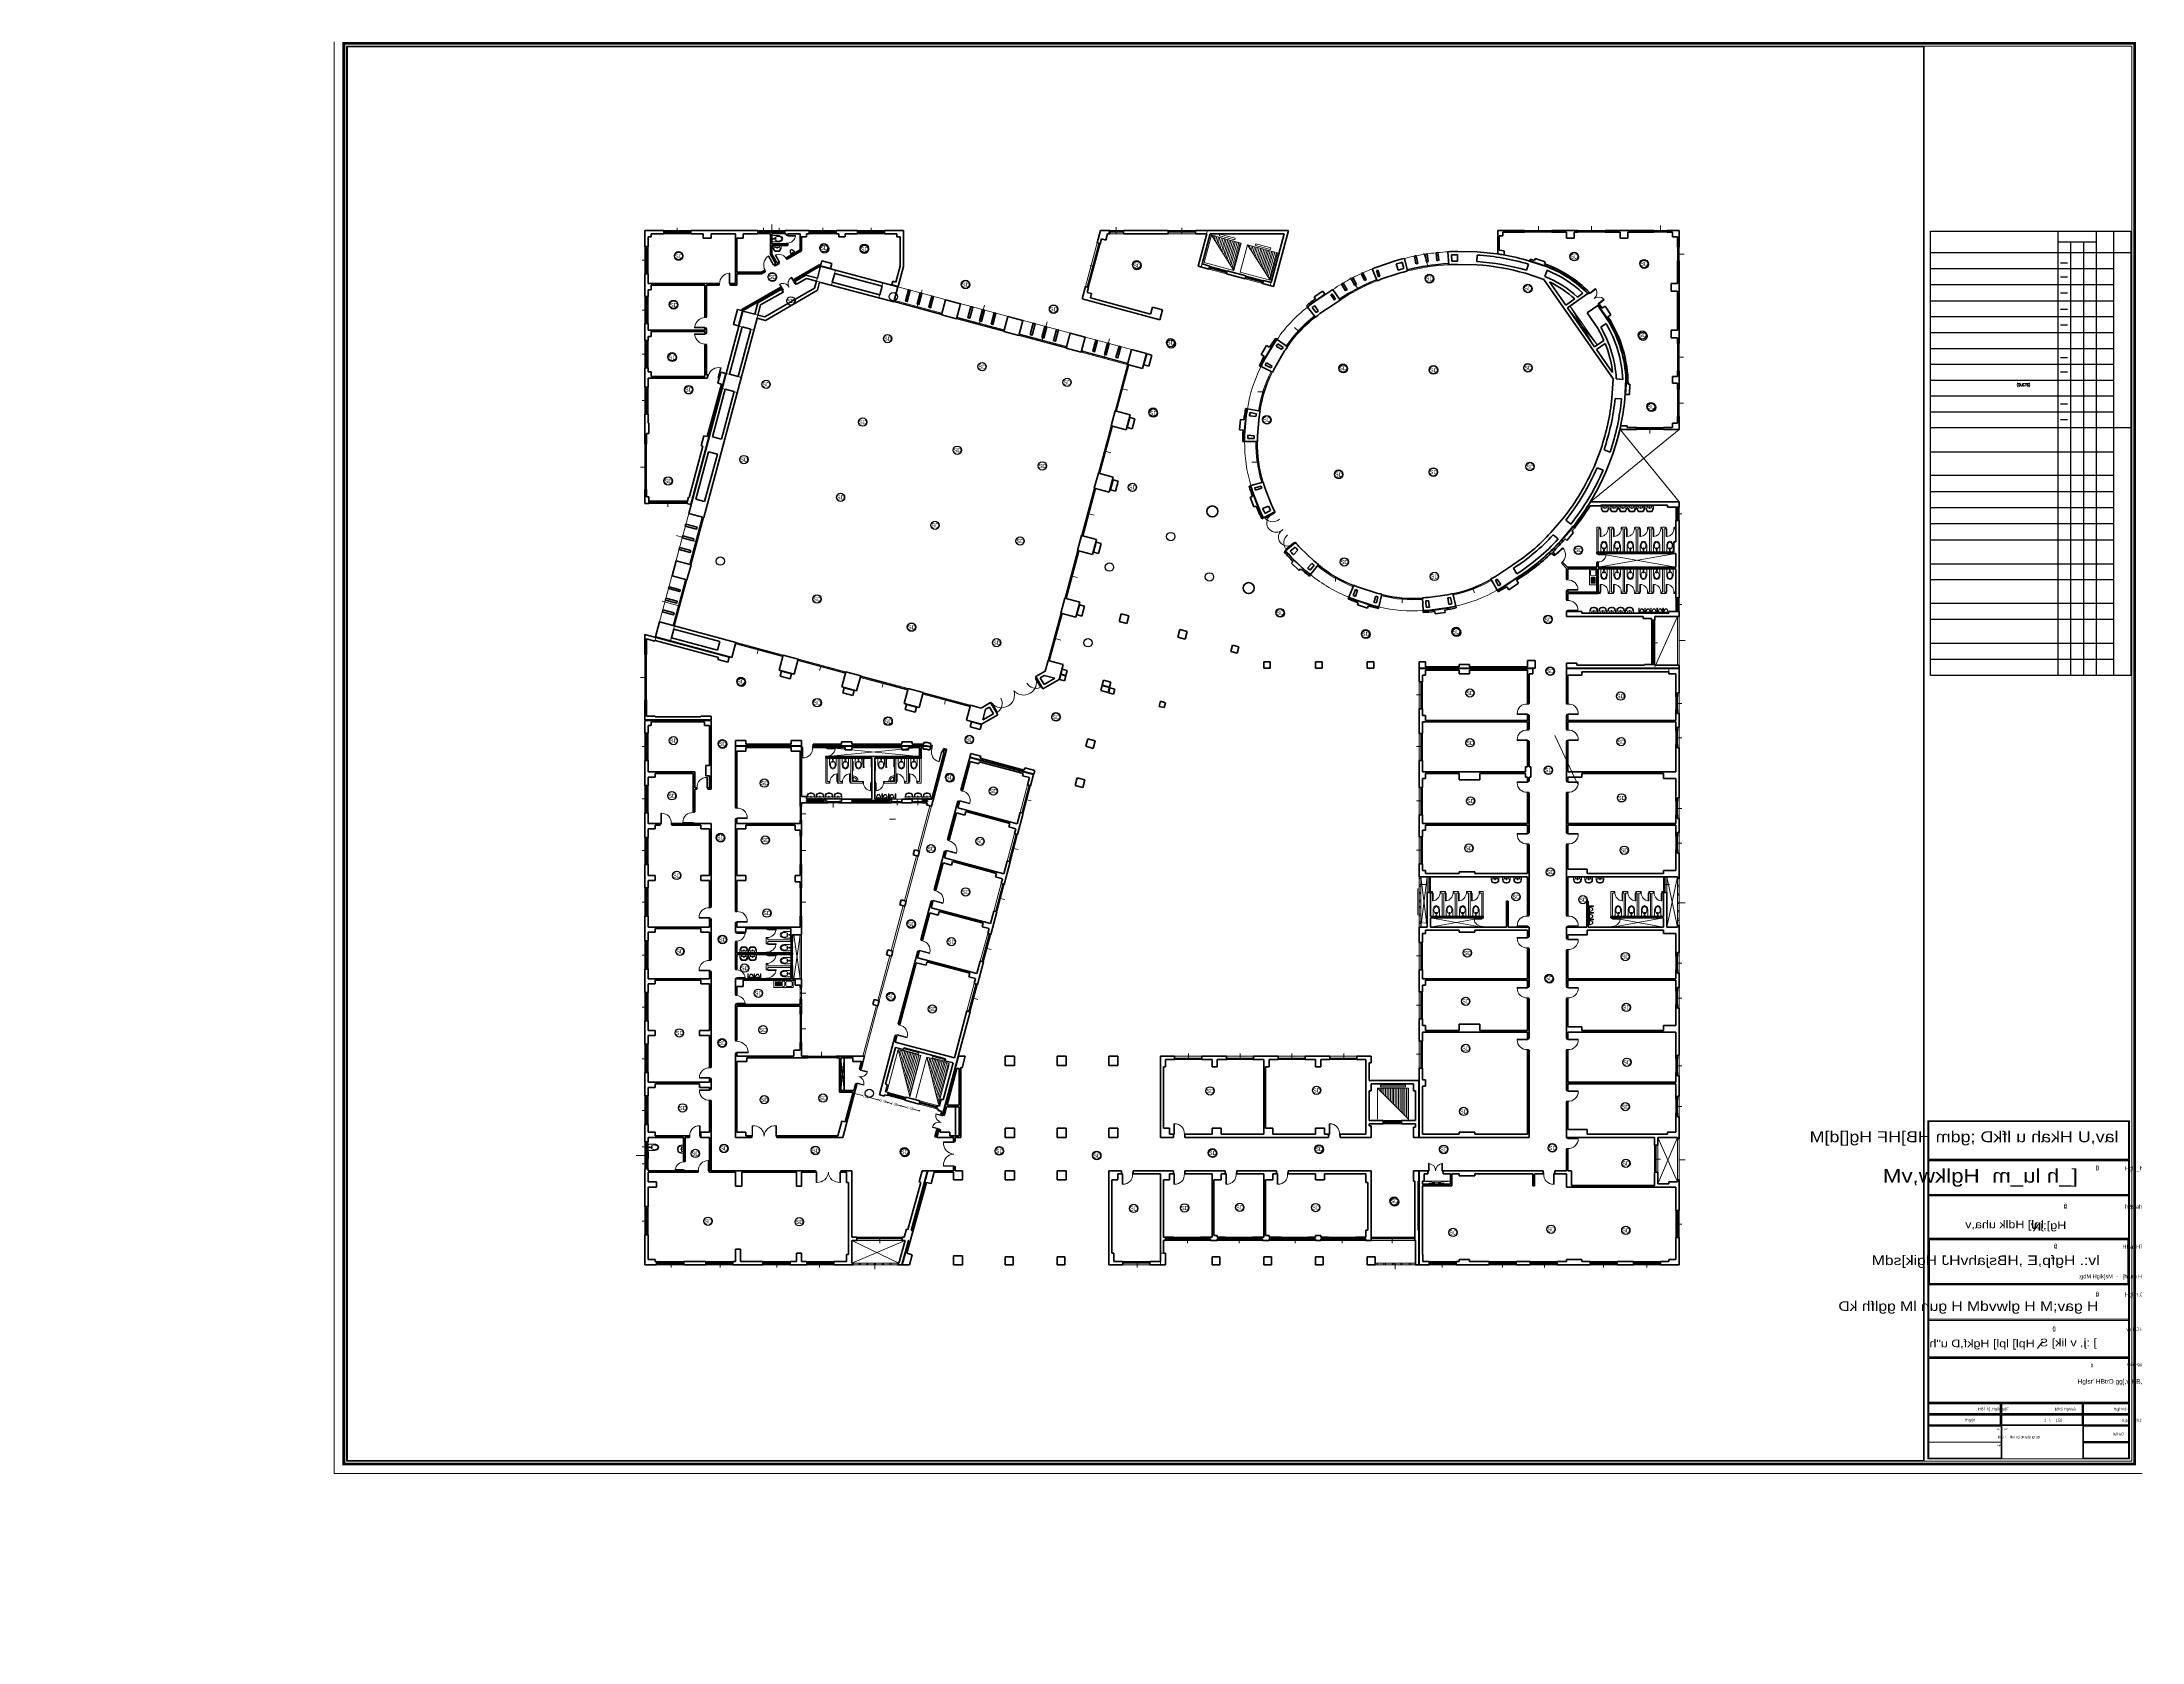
# Paper-space layout 'Layout1' of a CAD drawing. Extents: x 1.05 to 9.45, y 0.8 to 7.2.
# The model-space entities are those that its viewports show. They can reach past a viewport. Long polylines and large blocks are cut down to what shows.
import ezdxf
from ezdxf.enums import TextEntityAlignment as Align

# ---------------------------------------------------------------- set-up
doc = ezdxf.new("R2010")
doc.units = 0
doc.header["$LTSCALE"] = 0.8
doc.header["$MEASUREMENT"] = 0
doc.header["$PDMODE"] = 35
doc.header["$PDSIZE"] = 0.15
doc.linetypes.add('HIDDEN', pattern=[0.375, 0.25, -0.125])
doc.layers.get('0').update_dxf_attribs({"linetype": 'CONTINUOUS', "lineweight": 20})
doc.layers.get('DEFPOINTS').update_dxf_attribs({"linetype": 'CONTINUOUS', "lineweight": 20})
for name, color, linetype in [('-BORDOUT', 3, 'CONTINUOUS'), ('2COL', 1, 'CONTINUOUS'), ('3PC', 4, 'CONTINUOUS'), ('FAS', 4, 'CONTINUOUS'), ('sec. dimension', 14, 'CONTINUOUS')]:
    doc.layers.add(name, color=color, linetype=linetype)
for name, color, linetype, lineweight in [('2-COL', 6, 'CONTINUOUS', 20), ('2-COL-45', 5, 'CONTINUOUS', 20), ('8-HAT1', 2, 'CONTINUOUS', 20), ('DIMENSION-IN-SIDE', 21, 'CONTINUOUS', 20), ('DOOR', 1, 'CONTINUOUS', 20), ('Elev', 31, 'CONTINUOUS', 20), ('FRAM', 5, 'CONTINUOUS', 20), ('FRAM_TEXT', 3, 'CONTINUOUS', 20), ('HACTH', 2, 'CONTINUOUS', 20), ('textwin', 1, 'CONTINUOUS', 20), ('TXT', 5, 'CONTINUOUS', 20), ('WALL Part', 3, 'CONTINUOUS', 20), ('Walls', 1, 'CONTINUOUS', 50), ('WC', 3, 'CONTINUOUS', 20), ('WIN', 1, 'CONTINUOUS', 15)]:
    doc.layers.add(name, color=color, linetype=linetype, lineweight=lineweight)
doc.layers.get('DIMENSION-IN-SIDE').off()
doc.styles.add('MN-ANNO-Dim', font='sosa.shx', dxfattribs={"width": 0.8})
doc.styles.add('ROMANC', font='romanc.shx')
doc.styles.add('ROMANS', font='arial.ttf', dxfattribs={"width": 1.15, "height": 0.2})
doc.styles.add('SOSA', font='sosa.shx')
doc.styles.add('STYLE3', font='kufi-sld.shx')
doc.dimstyles.new('DIM- IN', dxfattribs={"dimtxt": 0.2, "dimasz": 0.07, "dimexe": 0.02, "dimexo": 0.1, "dimgap": 0.05, "dimtad": 0, "dimzin": 0, "dimdsep": 46, "dimtxsty": 'MN-ANNO-Dim', "dimblk": 'OBLIQUE', "dimcen": 0.1, "dimse1": 1, "dimse2": 1, "dimclrd": 191, "dimclre": 53, "dimclrt": 3, "dimadec": 0, "dimazin": 0, "dimtfac": 1, "dimtofl": 0, "dimtmove": 0, "dimatfit": 0, "dimfxl": 180, "dimtolj": 1, "dimtzin": 0, "dimlwd": 0, "dimlwe": 0, "dimarcsym": 0})

# ---------------------------------------------------------------- blocks, each defined once
blk = doc.blocks.new('A$C45795200')
for p, q in [((0, 0.12), (0, -0.12)), ((0.06, 0), (0.04, 0)), ((0.05, 0), (0.05, 0.01)), ((0.05, 0.01), (0.05, -0.01)), ((0.1, 0.11), (0.1, -0.11)), ((0.33, -0.03), (0.33, 0.03)), ((0.35, -0.03), (0.35, 0.03)), ((0, -0.04), (-0.01, -0.04))]:
    blk.add_line(p, q)
blk.add_circle((0.05, 0), 0.00697)
for centre, radius, start, end in [((0.05, 0.12), 0.05, 84.4274, 180), ((0, -0.41), 0.588, 55.7905, 84.4274), ((0.15, 0.09), 0.0582, 73.8512, 157.0754), ((0.1, 0), 0.0225, 260.8971, 99.1029), ((0.1, 0), 0.0245, 260.8971, 99.1029), ((0, -0.41), 0.568, 55.7905, 77.4754), ((0.3, 0.03), 0.03, 360, 55.7905), ((0.3, 0.03), 0.05, 360, 55.7905), ((0.05, -0.12), 0.05, 180, 275.5726), ((0, 0.41), 0.588, 275.5726, 304.2095), ((0.15, -0.09), 0.0582, 202.9246, 286.1488), ((0, 0.41), 0.568, 282.5246, 304.2095), ((0.3, -0.03), 0.03, 304.2095, 360), ((0.3, -0.03), 0.05, 304.2095, 360)]:
    blk.add_arc(centre, radius, start, end)
blk = doc.blocks.new('A$C455E5B58')
for p, q in [((-0.3, 0.23), (-0.3, 0.05)), ((0.05, 0.48), (-0.05, 0.48)), ((0.3, 0.05), (0.3, 0.23))]:
    blk.add_line(p, q)
for centre, radius in [((-0.16, 0.08), 0.02), ((0, 0.2), 0.025), ((0, 0.08), 0.01), ((0.16, 0.08), 0.02)]:
    blk.add_circle(centre, radius)
for centre, radius, start, end in [((-0.05, 0.23), 0.25, 90, 180), ((0, 0.9), 0.895, 250.7605, 289.2395), ((-0.05, 0.23), 0.2, 76.9971, 193.7173), ((0, 1.05), 0.895, 254.4967, 285.5033), ((0.05, 0.23), 0.2, 346.2827, 103.0029), ((0.05, 0.23), 0.25, 0, 90)]:
    blk.add_arc(centre, radius, start, end)
blk = doc.blocks.new('BD2')
for p, q in [((0.09, 0), (-0.09, 0)), ((-0.16, -0.32), (-0.16, -0.07)), ((0.16, -0.32), (0.16, -0.07))]:
    blk.add_line(p, q)
blk.add_lwpolyline([(0.16, -0.32, -0.000019), (0.16, -0.32, -0.087733), (0.15, -0.39, -0.074053), (0.12, -0.46, -0.109817), (0.06, -0.52), (0, -0.54), (-0.06, -0.52, -0.109817), (-0.12, -0.46, -0.074053), (-0.15, -0.39, -0.087733), (-0.16, -0.32, -0.087733)], format="xyb")
blk.add_lwpolyline([(-0.12, -0.32, -0.090619), (-0.11, -0.25, -0.076271), (-0.08, -0.19, -0.09883), (-0.04, -0.15), (0, -0.14), (0.04, -0.15, -0.099446), (0.08, -0.19, -0.076271), (0.11, -0.25, -0.090619), (0.12, -0.32, -0.090619), (0.11, -0.38, -0.076271), (0.08, -0.44, -0.099446), (0.04, -0.48), (0, -0.49), (-0.04, -0.48, -0.099446), (-0.08, -0.44, -0.076271), (-0.11, -0.38, -0.090619)], format="xyb", close=True)
for centre in [(0, -0.07), (0, -0.18)]:
    blk.add_circle(centre, 0.0225)
for centre, start, end in [((-0.09, -0.07), 90, 180), ((0.09, -0.07), 360, 90)]:
    blk.add_arc(centre, 0.072, start, end)
blk = doc.blocks.new('_OBLIQUE')
at = {"color": 0, "linetype": 'ByBlock'}
blk.add_line((-0.5, -0.5), (0.5, 0.5), dxfattribs=at)
blk = doc.blocks.new('*D1351')
at = {"color": 191, "lineweight": 0, "transparency": 16777216}
for p, q in [((60.02, 26.47), (60.05, 26.47)), ((60.52, 26.47), (60.48, 26.47))]:
    blk.add_line(p, q, dxfattribs=at)
at = {"layer": 'DEFPOINTS', "color": 0, "transparency": 16777216}
for p in [(60.02, 26.47), (60.02, 26.43), (60.52, 26.43)]:
    blk.add_point(p, dxfattribs=at)
at = {"color": 191, "lineweight": 0, "transparency": 16777216, "xscale": 0.07, "yscale": 0.07, "zscale": 0.07, "rotation": 180}
blk.add_blockref('_OBLIQUE', (60.02, 26.47), dxfattribs=at)
at = {"color": 191, "lineweight": 0, "transparency": 16777216, "xscale": 0.07, "yscale": 0.07, "zscale": 0.07}
blk.add_blockref('_OBLIQUE', (60.52, 26.47), dxfattribs=at)
at = {"color": 3, "transparency": 16777216, "insert": (60.27, 26.47), "char_height": 0.2, "attachment_point": 5, "style": 'MN-ANNO-Dim'}
blk.add_mtext('\\A1;0.50', dxfattribs=at)
blk = doc.blocks.new('*D1352')
at = {"color": 191, "lineweight": 0, "transparency": 16777216}
for p, q in [((19.8, 12.29), (20.26, 12.17)), ((21.23, 11.91), (20.77, 12.03))]:
    blk.add_line(p, q, dxfattribs=at)
at = {"layer": 'DEFPOINTS', "color": 0, "transparency": 16777216}
for p in [(19.8, 12.29), (19.93, 12.77), (21.36, 12.39)]:
    blk.add_point(p, dxfattribs=at)
at = {"color": 191, "lineweight": 0, "transparency": 16777216, "xscale": 0.07, "yscale": 0.07, "zscale": 0.07}
for p, rotation in [((19.8, 12.29), 165.0000000000679), ((21.23, 11.91), 345.0000000000679)]:
    blk.add_blockref('_OBLIQUE', p, dxfattribs=dict(at, rotation=rotation))
at = {"color": 3, "transparency": 16777216, "insert": (20.52, 12.1), "char_height": 0.2, "attachment_point": 5, "rotation": 345, "style": 'MN-ANNO-Dim'}
blk.add_mtext('\\A1;1.48', dxfattribs=at)
blk = doc.blocks.new('*D1353')
at = {"color": 191, "lineweight": 0, "transparency": 16777216}
for p, q in [((18.78, 12.56), (19.07, 12.48)), ((19.8, 12.29), (19.52, 12.37))]:
    blk.add_line(p, q, dxfattribs=at)
at = {"layer": 'DEFPOINTS', "color": 0, "transparency": 16777216}
for p in [(18.91, 13.04), (18.78, 12.56), (19.93, 12.77)]:
    blk.add_point(p, dxfattribs=at)
at = {"color": 191, "lineweight": 0, "transparency": 16777216, "xscale": 0.07, "yscale": 0.07, "zscale": 0.07}
for p, rotation in [((18.78, 12.56), 165.0000000000679), ((19.8, 12.29), 345.0000000000679)]:
    blk.add_blockref('_OBLIQUE', p, dxfattribs=dict(at, rotation=rotation))
at = {"color": 3, "transparency": 16777216, "insert": (19.29, 12.43), "char_height": 0.2, "attachment_point": 5, "rotation": 345, "style": 'MN-ANNO-Dim'}
blk.add_mtext('\\A1;1.05', dxfattribs=at)
blk = doc.blocks.new('*D1354')
at = {"color": 191, "lineweight": 0, "transparency": 16777216}
for p, q in [((18.03, 12.76), (18.15, 12.73)), ((18.78, 12.56), (18.66, 12.59))]:
    blk.add_line(p, q, dxfattribs=at)
at = {"layer": 'DEFPOINTS', "color": 0, "transparency": 16777216}
for p in [(18.16, 13.25), (18.91, 13.04), (18.03, 12.76)]:
    blk.add_point(p, dxfattribs=at)
at = {"color": 191, "lineweight": 0, "transparency": 16777216, "xscale": 0.07, "yscale": 0.07, "zscale": 0.07}
for p, rotation in [((18.03, 12.76), 165.0000000000679), ((18.78, 12.56), 345.0000000000679)]:
    blk.add_blockref('_OBLIQUE', p, dxfattribs=dict(at, rotation=rotation))
at = {"color": 3, "transparency": 16777216, "insert": (18.41, 12.66), "char_height": 0.2, "attachment_point": 5, "rotation": 345, "style": 'MN-ANNO-Dim'}
blk.add_mtext('\\A1;0.78', dxfattribs=at)
blk = doc.blocks.new('*D1355')
at = {"color": 191, "lineweight": 0, "transparency": 16777216}
for p, q in [((16.22, 13.25), (16.86, 13.08)), ((18.03, 12.76), (17.39, 12.94))]:
    blk.add_line(p, q, dxfattribs=at)
at = {"layer": 'DEFPOINTS', "color": 0, "transparency": 16777216}
for p in [(16.22, 13.25), (16.35, 13.73), (18.16, 13.25)]:
    blk.add_point(p, dxfattribs=at)
at = {"color": 191, "lineweight": 0, "transparency": 16777216, "xscale": 0.07, "yscale": 0.07, "zscale": 0.07}
for p, rotation in [((16.22, 13.25), 165.0000000000679), ((18.03, 12.76), 345.0000000000679)]:
    blk.add_blockref('_OBLIQUE', p, dxfattribs=dict(at, rotation=rotation))
at = {"color": 3, "transparency": 16777216, "insert": (17.12, 13.01), "char_height": 0.2, "attachment_point": 5, "rotation": 345, "style": 'MN-ANNO-Dim'}
blk.add_mtext('\\A1;1.88', dxfattribs=at)
blk = doc.blocks.new('A$C465000F1')
at = {"layer": 'Elev'}
for p, q in [((-1.42, 0.12), (-0.06, -0.24)), ((-1.35, 0.36), (0, 0)), ((-1.25, 0.34), (-1.32, 0.09)), ((-1.3, 0.16), (-0.15, -0.15)), ((-1.27, 0.27), (-0.12, -0.04)), ((-1.2, 0.25), (-1.23, 0.14)), ((-1.22, 0.18), (-0.2, -0.09)), ((-1.21, 0.21), (-0.2, -0.06)), ((-0.1, 0.03), (-0.16, -0.21)), ((-0.19, -0.02), (-0.21, -0.13))]:
    blk.add_line(p, q, dxfattribs=at)
blk = doc.blocks.new('A$C6D873036')
at = {"layer": '2COL'}
for p, q in [((0, 57.27), (25.81, 57.27)), ((0, 0), (0, 57.27)), ((16.39, 57.27), (16.39, 0)), ((21.37, 57.27), (21.37, 0)), ((23.59, 57.27), (23.59, 0)), ((25.81, 57.27), (25.81, 0)), ((25.81, 54.5), (0, 54.5)), ((21.37, 55.89), (16.39, 55.89)), ((18.05, 55.89), (18.05, 0)), ((19.71, 55.89), (19.71, 0)), ((23.59, 52.43), (0, 52.43)), ((23.59, 50.35), (0, 50.35)), ((23.59, 48.27), (0, 48.27)), ((23.59, 46.23), (0, 46.23)), ((23.59, 44.18), (0, 44.18)), ((23.59, 42.13), (0, 42.13)), ((23.59, 40.09), (0, 40.09)), ((23.59, 38.05), (0, 38.05)), ((23.59, 36.01), (0, 36.01)), ((23.59, 33.97), (0, 33.97)), ((25.81, 31.93), (0, 31.93)), ((23.59, 31.93), (0, 31.93)), ((23.59, 28.81), (0, 28.81)), ((23.59, 25.77), (0, 25.77)), ((23.59, 23.69), (0, 23.69)), ((23.59, 21.61), (0, 21.61)), ((23.59, 19.54), (0, 19.54)), ((23.59, 17.46), (0, 17.46)), ((23.59, 14.38), (0, 14.38)), ((23.59, 12.34), (0, 12.34)), ((23.59, 9.28), (0, 9.28)), ((23.59, 7.21), (0, 7.21)), ((23.59, 4.14), (0, 4.14)), ((23.59, 2.07), (0, 2.07)), ((25.81, 0), (0, 0))]:
    blk.add_line(p, q, dxfattribs=at)
at = {"layer": '3PC', "color": 4}
for p, q in [((17.66, 53.16), (16.75, 53.16)), ((17.66, 51.37), (16.75, 51.37)), ((17.66, 49.29), (16.75, 49.29)), ((17.66, 47.21), (16.75, 47.21)), ((17.66, 45.16), (16.75, 45.16)), ((17.66, 40.97), (16.75, 40.97)), ((17.66, 39.12), (16.75, 39.12)), ((17.66, 35), (16.75, 35)), ((17.66, 32.96), (16.75, 32.96))]:
    blk.add_line(p, q, dxfattribs=at)
at = {"layer": '-BORDOUT', "style": 'ROMANC', "width": 0.8}
blk.add_text('(DUCTS)', height=0.35, dxfattribs=at).set_placement((11.13, 37.32))

msp = doc.modelspace()

# ---------------------------------------------------------------- hatches: boundary and pattern name
at = {"layer": 'HACTH'}
h = msp.add_hatch(dxfattribs=at)
h.set_pattern_fill('ANSI31', color=256, angle=45, style=0)
h.set_pattern_definition([(255, (41.14648, 78.10212), (-0.1207407, 0.0323524), [])])
h.paths.add_polyline_path([(43.821, 79.643), (45.256, 79.258), (44.906, 77.952)])
h.paths.add_polyline_path([(45.256, 79.258), (46.135, 79.023), (45.57, 76.917), (44.906, 77.952)])
h = msp.add_hatch(dxfattribs=at)
h.set_pattern_fill('ANSI31', color=256, angle=45, style=0)
h.set_pattern_definition([(255, (47.68097, 76.35121), (0.120741, -0.0323524), [])])
h.paths.add_polyline_path([(46.618, 78.893), (48.367, 76.167), (48.931, 78.273)])
h = msp.add_hatch(dxfattribs=at)
h.set_pattern_fill('ANSI31', color=256, angle=45, style=0)
h.set_pattern_definition([(255, (-10.62129, 22.10372), (-0.12074073, 0.0323524), [])])
h.paths.add_polyline_path([(20.062, 14.717), (19.594, 16.625), (20.771, 15.945)])
h.paths.add_polyline_path([(20.485, 12.99), (20.062, 14.717), (20.771, 15.945), (21.209, 15.692)])
h.paths.add_polyline_path([(21.209, 15.692), (20.771, 15.945), (20.961, 16.274), (21.338, 16.173)])
h.paths.add_polyline_path([(20.771, 15.945), (19.594, 16.625), (19.59, 16.642), (20.961, 16.274)])
h = msp.add_hatch(dxfattribs=at)
h.set_pattern_fill('ANSI31', color=256, angle=45, style=0)
h.set_pattern_definition([(255, (50.23276, 5.79792), (0.12074073, -0.0323524), [])])
h.paths.add_polyline_path([(22.717, 12.393), (23.569, 15.576), (21.837, 16.04), (21.837, 15.98)])
h = msp.add_hatch(dxfattribs=at)
h.set_pattern_fill('ANSI31', color=256, angle=45, style=0)
h.set_pattern_definition([(90, (90.66902, 574.87571), (-0.125, 3e-17), [])])
h.paths.add_polyline_path([(59.08, 13.645), (57.62, 13.645), (56.66, 13.645), (59.08, 11.269)])
h = msp.add_hatch(dxfattribs=at)
h.set_pattern_fill('ANSI31', color=256, angle=45, style=0)
h.set_pattern_definition([(90, (90.66902, 574.87571), (-0.125, 3e-17), [])])
h.paths.add_polyline_path([(59.08, 13.645), (57.62, 13.645), (56.66, 13.645), (59.08, 11.269)])

# ---------------------------------------------------------------- linework, layer by layer
at = {"layer": '2-COL'}
for p, q in [((42.793, 77.235), (43.534, 80)), ((43.035, 77.171), (43.726, 79.75)), ((43.534, 80), (49.777, 80)), ((43.726, 79.75), (49.451, 79.75)), ((49.451, 79.75), (48.376, 75.739)), ((43.035, 77.171), (42.793, 77.235)), ((48.618, 75.675), (48.376, 75.739)), ((80, 46.11), (71.28, 46.11)), ((79.2, 46.11), (79.2, 45.71)), ((80, 46.11), (79.2, 46.11)), ((80, 45.71), (80, 46.11)), ((39.88, 0.9), (39.88, 0)), ((40.28, 0.9), (39.88, 0.9)), ((39.88, 0), (40.28, 0))]:
    msp.add_line(p, q, dxfattribs=at)
for points in [[(0.773, 48.233), (0, 48.44), (0, 48.751), (0.85, 48.523)], [(0.773, 48.233), (0, 48.44), (0, 48.751), (0.85, 48.523)], [(11.62, 21.62), (12.12, 21.62), (12.12, 22.12), (11.62, 22.12)], [(16.879, 15.72), (16.079, 15.72), (16.079, 16.12), (16.986, 16.12)]]:
    msp.add_lwpolyline(points, close=True, dxfattribs=at)
at = {"layer": '2-COL-45'}
for points in [[(13.277, 76.076), (14.436, 75.765), (14.747, 76.924), (13.588, 77.235)], [(13.699, 77.65), (14.472, 77.443), (14.368, 77.057), (13.596, 77.264)], [(13.699, 77.65), (14.472, 77.443), (14.368, 77.057), (13.596, 77.264)], [(18.107, 74.782), (19.266, 74.471), (19.577, 75.63), (18.418, 75.941)], [(20.156, 74.543), (20.301, 74.504), (20.534, 75.374), (20.389, 75.412)], [(20.156, 74.543), (20.301, 74.504), (20.534, 75.374), (20.389, 75.412)], [(21.053, 74.303), (21.198, 74.264), (21.431, 75.133), (21.286, 75.172)], [(21.053, 74.303), (21.198, 74.264), (21.431, 75.133), (21.286, 75.172)], [(21.954, 74.061), (22.099, 74.023), (22.332, 74.892), (22.187, 74.931)], [(21.954, 74.061), (22.099, 74.023), (22.332, 74.892), (22.187, 74.931)], [(6.861, 72.722), (7.247, 72.619), (7.558, 73.778), (7.171, 73.881)], [(7.587, 73.77), (8.746, 73.459), (8.435, 72.3), (7.276, 72.611)], [(24.985, 73.249), (25.13, 73.21), (25.363, 74.08), (25.218, 74.118)], [(25.883, 73.009), (26.027, 72.97), (26.26, 73.839), (26.116, 73.878)], [(26.784, 72.767), (26.928, 72.728), (27.161, 73.598), (27.016, 73.637)], [(29.815, 71.955), (29.96, 71.916), (30.193, 72.785), (30.048, 72.824)], [(30.712, 71.715), (30.857, 71.676), (31.09, 72.545), (30.945, 72.584)], [(31.613, 71.473), (31.758, 71.434), (31.991, 72.304), (31.846, 72.342)], [(34.645, 70.661), (34.789, 70.622), (35.022, 71.491), (34.878, 71.53)], [(35.542, 70.42), (35.687, 70.382), (35.92, 71.251), (35.775, 71.29)], [(36.443, 70.179), (36.588, 70.14), (36.821, 71.01), (36.676, 71.048)], [(5.644, 68.182), (6.031, 68.079), (6.264, 68.948), (5.877, 69.052)], [(6.293, 68.94), (7.452, 68.63), (7.141, 67.471), (5.982, 67.781)], [(2.41, 54.451), (3.569, 54.141), (3.259, 52.982), (2.1, 53.292)], [(1.142, 49.718), (2.301, 49.408), (1.991, 48.249), (0.832, 48.559)], [(1.142, 49.718), (2.301, 49.408), (1.991, 48.249), (0.832, 48.559)], [(10.705, 47.156), (11.864, 46.845), (11.553, 45.686), (10.394, 45.997)], [(10.705, 47.156), (11.864, 46.845), (11.553, 45.686), (10.394, 45.997)], [(10.476, 45.53), (11.249, 45.323), (11.352, 45.709), (10.58, 45.916)], [(10.476, 45.53), (11.249, 45.323), (11.352, 45.709), (10.58, 45.916)], [(20.364, 44.568), (21.523, 44.257), (21.213, 43.098), (20.053, 43.409)], [(20.364, 44.568), (21.523, 44.257), (21.213, 43.098), (20.053, 43.409)], [(20.135, 42.942), (20.908, 42.735), (21.012, 43.121), (20.239, 43.328)], [(20.135, 42.942), (20.908, 42.735), (21.012, 43.121), (20.239, 43.328)]]:
    msp.add_lwpolyline(points, close=True, dxfattribs=at)
at = {"layer": '8-HAT1'}
for p, q in [((73.667, 71.151), (71.37, 74.011)), ((71.574, 74.154), (73.667, 71.151)), ((71.574, 74.154), (73.461, 71.008)), ((80, 64.6), (73.15, 59.01)), ((80, 59.01), (75.43, 64.6)), ((79.75, 55.01), (73.75, 53.95)), ((73.75, 55.01), (79.75, 53.95)), ((78.12, 46.26), (79.88, 50.14)), ((72.14, 37.196), (70.379, 40.946)), ((62.31, 6.47), (60.14, 6.22)), ((60.14, 6.47), (62.31, 6.22)), ((60.29, 6.47), (62.31, 6.47))]:
    msp.add_line(p, q, dxfattribs=at)
at = {"layer": 'DOOR'}
for p, q in [((10.93, 79.668), (10.93, 79.618)), ((11.05, 79.618), (10.93, 79.618)), ((11.05, 79.668), (11.05, 79.618)), ((10.93, 79.018), (10.93, 78.968)), ((11.05, 79.018), (10.93, 79.018)), ((11.05, 78.968), (11.05, 79.018)), ((9.244, 76.914), (9.287, 76.939)), ((9.244, 76.914), (9.287, 76.939)), ((9.297, 76.921), (9.347, 76.835)), ((9.297, 76.921), (9.347, 76.835)), ((9.347, 76.835), (9.304, 76.81)), ((9.347, 76.835), (9.304, 76.81)), ((10.023, 77.364), (9.98, 77.339)), ((10.023, 77.364), (9.98, 77.339)), ((9.98, 77.339), (10.04, 77.235)), ((9.98, 77.339), (10.04, 77.235)), ((10.04, 77.235), (10.083, 77.26)), ((10.04, 77.235), (10.083, 77.26)), ((10.335, 77.544), (10.378, 77.569)), ((10.378, 77.569), (10.438, 77.465)), ((10.438, 77.465), (10.395, 77.44)), ((10.941, 77.894), (10.898, 77.869)), ((10.898, 77.869), (10.958, 77.765)), ((10.958, 77.765), (11.001, 77.79)), ((43.631, 77.011), (44.984, 76.649)), ((43.696, 77.252), (45.048, 76.89)), ((43.795, 77.226), (43.73, 76.984)), ((43.748, 77.052), (44.903, 76.743)), ((43.777, 77.158), (44.931, 76.849)), ((43.845, 77.14), (43.816, 77.034)), ((43.827, 77.074), (44.845, 76.801)), ((43.834, 77.1), (44.852, 76.827)), ((44.863, 76.867), (44.835, 76.761)), ((44.949, 76.917), (44.884, 76.675)), ((46.492, 76.503), (47.845, 76.141)), ((46.591, 76.477), (46.527, 76.235)), ((46.573, 76.409), (47.727, 76.099)), ((46.641, 76.39), (46.613, 76.285)), ((46.63, 76.351), (47.649, 76.078)), ((5.724, 75.9), (5.774, 75.9)), ((5.774, 75.78), (5.724, 75.78)), ((5.774, 75.88), (5.774, 75.78)), ((6.624, 75.9), (6.574, 75.9)), ((6.574, 75.9), (6.574, 75.78)), ((6.574, 75.78), (6.624, 75.78)), ((10.637, 75.327), (10.681, 75.352)), ((10.681, 75.352), (10.731, 75.265)), ((10.731, 75.265), (10.687, 75.24)), ((11.677, 75.927), (11.633, 75.902)), ((11.633, 75.902), (11.683, 75.815)), ((11.683, 75.815), (11.727, 75.84)), ((46.428, 76.262), (47.78, 75.899)), ((46.545, 76.303), (47.699, 75.994)), ((46.623, 76.325), (47.642, 76.052)), ((47.659, 76.118), (47.631, 76.012)), ((47.746, 76.167), (47.681, 75.926)), ((73.013, 75.097), (72.981, 75.136)), ((73.09, 75.16), (73.013, 75.097)), ((73.059, 75.198), (73.09, 75.16)), ((4.65, 73.32), (4.65, 73.27)), ((4.67, 73.27), (4.77, 73.27)), ((4.77, 73.27), (4.77, 73.32)), ((19.314, 74.458), (19.266, 74.471)), ((19.292, 74.568), (19.34, 74.555)), ((19.34, 74.555), (19.314, 74.458)), ((73.782, 74.304), (73.71, 74.246)), ((73.71, 74.246), (73.741, 74.206)), ((73.813, 74.265), (73.782, 74.304)), ((4.65, 72.42), (4.65, 72.47)), ((4.65, 72.47), (4.77, 72.47)), ((4.65, 72.06), (4.65, 72.01)), ((4.65, 72.01), (4.77, 72.01)), ((4.77, 72.47), (4.77, 72.42)), ((4.77, 72.01), (4.77, 72.06)), ((4.65, 71.16), (4.65, 71.21)), ((4.67, 71.21), (4.77, 71.21)), ((4.77, 71.21), (4.77, 71.16)), ((4.904, 68.704), (4.856, 68.717)), ((4.887, 68.833), (4.935, 68.82)), ((4.93, 68.801), (4.904, 68.704)), ((5.703, 68.594), (5.677, 68.497)), ((5.677, 68.497), (5.725, 68.484)), ((5.751, 68.581), (5.703, 68.594)), ((48.646, 58.189), (48.67, 58.145)), ((48.67, 58.145), (48.758, 58.192)), ((48.758, 58.192), (48.735, 58.236)), ((73.905, 57.03), (73.855, 57.03)), ((73.855, 56.93), (73.905, 56.93)), ((73.905, 56.93), (73.905, 57.03)), ((74.505, 56.93), (74.505, 57.03)), ((74.505, 57.03), (74.555, 57.03)), ((74.555, 56.93), (74.505, 56.93)), ((74.925, 57.03), (74.875, 57.03)), ((74.875, 56.93), (74.925, 56.93)), ((74.925, 56.93), (74.925, 57.03)), ((75.525, 56.93), (75.525, 57.03)), ((75.525, 57.03), (75.575, 57.03)), ((75.575, 56.93), (75.525, 56.93)), ((75.945, 57.03), (75.895, 57.03)), ((75.895, 56.93), (75.945, 56.93)), ((75.945, 56.93), (75.945, 57.03)), ((76.545, 56.93), (76.545, 57.03)), ((76.545, 57.03), (76.595, 57.03)), ((76.595, 56.93), (76.545, 56.93)), ((76.965, 57.03), (76.915, 57.03)), ((76.915, 56.93), (76.965, 56.93)), ((76.965, 56.93), (76.965, 57.03)), ((77.565, 56.93), (77.565, 57.03)), ((77.565, 57.03), (77.615, 57.03)), ((77.615, 56.93), (77.565, 56.93)), ((77.985, 57.03), (77.935, 57.03)), ((77.935, 56.93), (77.985, 56.93)), ((77.985, 56.93), (77.985, 57.03)), ((78.585, 56.93), (78.585, 57.03)), ((78.585, 57.03), (78.635, 57.03)), ((78.635, 56.93), (78.585, 56.93)), ((79.005, 57.03), (78.955, 57.03)), ((78.955, 56.93), (79.005, 56.93)), ((79.005, 56.93), (79.005, 57.03)), ((79.605, 56.93), (79.605, 57.03)), ((79.605, 57.03), (79.655, 57.03)), ((79.655, 56.93), (79.605, 56.93)), ((50.219, 55.834), (50.296, 55.898)), ((50.251, 55.796), (50.219, 55.834)), ((50.296, 55.898), (50.328, 55.86)), ((70.341, 54.843), (70.307, 54.879)), ((70.413, 54.912), (70.341, 54.843)), ((70.379, 54.948), (70.413, 54.912)), ((70.967, 54.334), (70.895, 54.265)), ((70.895, 54.265), (70.929, 54.229)), ((71.002, 54.298), (70.967, 54.334)), ((73.65, 54.96), (73.65, 55.01)), ((73.75, 54.96), (73.65, 54.96)), ((73.75, 54.36), (73.65, 54.36)), ((73.65, 54.36), (73.65, 54.31)), ((73.75, 55.01), (73.75, 54.96)), ((73.75, 54.31), (73.75, 54.36)), ((71.28, 52.98), (71.28, 53.03)), ((71.38, 52.98), (71.28, 52.98)), ((71.28, 52.18), (71.28, 52.13)), ((71.38, 52.18), (71.28, 52.18)), ((71.38, 53.03), (71.38, 52.98)), ((71.38, 52.13), (71.38, 52.18)), ((73.855, 52.03), (73.905, 52.03)), ((73.905, 52.03), (73.905, 51.93)), ((74.505, 52.03), (74.505, 51.93)), ((74.555, 52.03), (74.505, 52.03)), ((74.875, 52.03), (74.925, 52.03)), ((74.925, 52.03), (74.925, 51.93)), ((75.525, 52.03), (75.525, 51.93)), ((75.575, 52.03), (75.525, 52.03)), ((75.895, 52.03), (75.945, 52.03)), ((75.945, 52.03), (75.945, 51.93)), ((76.545, 52.03), (76.545, 51.93)), ((76.595, 52.03), (76.545, 52.03)), ((76.915, 52.03), (76.965, 52.03)), ((76.965, 52.03), (76.965, 51.93)), ((77.565, 52.03), (77.565, 51.93)), ((77.615, 52.03), (77.565, 52.03)), ((77.935, 52.03), (77.985, 52.03)), ((77.985, 52.03), (77.985, 51.93)), ((78.585, 52.03), (78.585, 51.93)), ((78.635, 52.03), (78.585, 52.03)), ((78.955, 52.03), (79.005, 52.03)), ((79.005, 52.03), (79.005, 51.93)), ((79.605, 52.03), (79.605, 51.93)), ((79.655, 52.03), (79.605, 52.03)), ((71.28, 51.39), (71.28, 51.44)), ((71.38, 51.39), (71.28, 51.39)), ((71.28, 50.59), (71.28, 50.54)), ((71.38, 50.59), (71.28, 50.59)), ((71.38, 51.44), (71.38, 51.39)), ((71.38, 50.54), (71.38, 50.59)), ((73.905, 51.93), (73.855, 51.93)), ((74.505, 51.93), (74.555, 51.93)), ((74.925, 51.93), (74.875, 51.93)), ((75.525, 51.93), (75.575, 51.93)), ((75.945, 51.93), (75.895, 51.93)), ((76.545, 51.93), (76.595, 51.93)), ((76.965, 51.93), (76.915, 51.93)), ((77.565, 51.93), (77.615, 51.93)), ((77.985, 51.93), (77.935, 51.93)), ((78.585, 51.93), (78.635, 51.93)), ((79.005, 51.93), (78.955, 51.93)), ((79.605, 51.93), (79.655, 51.93)), ((30.194, 45.47), (30.238, 45.495)), ((30.244, 45.383), (30.194, 45.47)), ((30.288, 45.408), (30.244, 45.383)), ((26.791, 43.505), (26.748, 43.48)), ((26.841, 43.418), (26.791, 43.505)), ((26.798, 43.393), (26.841, 43.418)), ((68.28, 43.422), (68.28, 43.372)), ((68.28, 43.372), (68.38, 43.372)), ((68.28, 42.522), (68.28, 42.572)), ((68.28, 42.572), (68.38, 42.572)), ((68.38, 43.372), (68.38, 43.422)), ((68.38, 42.572), (68.38, 42.522)), ((71.3, 43.371), (71.3, 43.421)), ((71.4, 43.371), (71.3, 43.371)), ((71.3, 42.571), (71.3, 42.521)), ((71.4, 42.571), (71.3, 42.571)), ((71.4, 43.421), (71.4, 43.371)), ((71.4, 42.521), (71.4, 42.571)), ((68.28, 41.402), (68.28, 41.352)), ((68.28, 41.352), (68.38, 41.352)), ((68.38, 41.352), (68.38, 41.402)), ((71.3, 41.351), (71.3, 41.401)), ((71.4, 41.351), (71.3, 41.351)), ((71.4, 41.401), (71.4, 41.351)), ((12.17, 40.1), (12.12, 40.1)), ((12.12, 40), (12.17, 40)), ((12.17, 40), (12.17, 40.1)), ((12.97, 40.1), (13.02, 40.1)), ((12.97, 40), (12.97, 40.1)), ((13.02, 40), (12.97, 40)), ((14.01, 39.95), (14.01, 40)), ((14.11, 39.95), (14.01, 39.95)), ((14.01, 39.35), (14.01, 39.3)), ((14.11, 39.35), (14.01, 39.35)), ((14.11, 40), (14.11, 39.95)), ((14.11, 39.3), (14.11, 39.35)), ((22.161, 39.904), (22.21, 39.891)), ((22.236, 39.987), (22.187, 40)), ((22.21, 39.891), (22.236, 39.987)), ((22.982, 39.684), (23.008, 39.78)), ((23.031, 39.671), (22.982, 39.684)), ((23.008, 39.78), (23.057, 39.767)), ((68.28, 40.502), (68.28, 40.552)), ((68.28, 40.552), (68.38, 40.552)), ((68.38, 40.552), (68.38, 40.502)), ((71.3, 40.551), (71.3, 40.501)), ((71.4, 40.551), (71.3, 40.551)), ((71.4, 40.501), (71.4, 40.551)), ((14.26, 37.38), (14.31, 37.38)), ((14.31, 37.38), (14.31, 37.26)), ((14.96, 37.38), (14.91, 37.38)), ((14.91, 37.38), (14.91, 37.26)), ((15.23, 37.38), (15.28, 37.38)), ((15.28, 37.38), (15.28, 37.26)), ((15.93, 37.38), (15.88, 37.38)), ((15.88, 37.38), (15.88, 37.26)), ((16.9, 37.38), (16.85, 37.38)), ((16.9, 37.26), (16.9, 37.38)), ((17.5, 37.38), (17.55, 37.38)), ((17.5, 37.26), (17.5, 37.38)), ((17.85, 37.38), (17.8, 37.38)), ((17.85, 37.26), (17.85, 37.38)), ((18.45, 37.38), (18.5, 37.38)), ((18.45, 37.26), (18.45, 37.38)), ((19.424, 37.38), (19.474, 37.38)), ((19.474, 37.38), (19.474, 37.26)), ((20.124, 37.38), (20.074, 37.38)), ((20.074, 37.38), (20.074, 37.26)), ((20.396, 37.38), (20.446, 37.38)), ((20.446, 37.38), (20.446, 37.26)), ((21.096, 37.38), (21.046, 37.38)), ((21.046, 37.38), (21.046, 37.26)), ((68.28, 37.401), (68.28, 37.351)), ((68.38, 37.351), (68.38, 37.401)), ((71.3, 37.351), (71.3, 37.401)), ((71.4, 37.401), (71.4, 37.351)), ((3.988, 36.898), (4.038, 36.898)), ((4.038, 36.798), (3.988, 36.798)), ((4.038, 36.898), (4.038, 36.798)), ((4.888, 36.898), (4.838, 36.898)), ((4.838, 36.898), (4.838, 36.798)), ((4.838, 36.798), (4.888, 36.798)), ((14.31, 37.26), (14.26, 37.26)), ((14.91, 37.26), (14.96, 37.26)), ((15.28, 37.26), (15.23, 37.26)), ((15.88, 37.26), (15.93, 37.26)), ((16.85, 37.26), (16.9, 37.26)), ((17.55, 37.26), (17.5, 37.26)), ((17.8, 37.26), (17.85, 37.26)), ((18.5, 37.26), (18.45, 37.26)), ((19.474, 37.26), (19.424, 37.26)), ((20.074, 37.26), (20.124, 37.26)), ((20.446, 37.26), (20.396, 37.26)), ((21.046, 37.26), (21.096, 37.26)), ((24.252, 35.896), (24.239, 35.848)), ((24.349, 35.87), (24.252, 35.896)), ((24.336, 35.822), (24.349, 35.87)), ((24.459, 36.669), (24.472, 36.717)), ((24.556, 36.643), (24.459, 36.669)), ((24.569, 36.691), (24.556, 36.643)), ((68.28, 37.351), (68.38, 37.351)), ((68.28, 36.501), (68.28, 36.551)), ((68.28, 36.551), (68.38, 36.551)), ((68.38, 36.551), (68.38, 36.501)), ((71.4, 37.351), (71.3, 37.351)), ((71.3, 36.551), (71.3, 36.501)), ((71.4, 36.551), (71.3, 36.551)), ((71.4, 36.501), (71.4, 36.551)), ((1.192, 34.12), (1.242, 34.12)), ((1.242, 34.12), (1.242, 34.02)), ((2.092, 34.12), (2.042, 34.12)), ((2.042, 34.12), (2.042, 34.02)), ((3.74, 35.02), (3.74, 34.97)), ((3.74, 34.97), (3.84, 34.97)), ((3.74, 34.12), (3.74, 34.17)), ((3.74, 34.17), (3.84, 34.17)), ((3.84, 34.97), (3.84, 35.02)), ((3.84, 34.17), (3.84, 34.12)), ((7.02, 35.309), (7.02, 35.359)), ((7.12, 35.309), (7.02, 35.309)), ((7.02, 34.509), (7.02, 34.459)), ((7.12, 34.509), (7.02, 34.509)), ((7.12, 35.359), (7.12, 35.309)), ((7.12, 34.459), (7.12, 34.509)), ((1.242, 34.02), (1.192, 34.02)), ((2.042, 34.02), (2.092, 34.02)), ((23.424, 32.805), (23.437, 32.853)), ((23.52, 32.779), (23.424, 32.805)), ((23.533, 32.828), (23.52, 32.779)), ((68.28, 33.401), (68.28, 33.351)), ((68.28, 33.351), (68.38, 33.351)), ((68.28, 32.501), (68.28, 32.551)), ((68.28, 32.551), (68.38, 32.551)), ((68.38, 33.351), (68.38, 33.401)), ((68.38, 32.551), (68.38, 32.501)), ((71.3, 33.351), (71.3, 33.401)), ((71.4, 33.351), (71.3, 33.351)), ((71.3, 32.551), (71.3, 32.501)), ((71.4, 32.551), (71.3, 32.551)), ((71.4, 33.401), (71.4, 33.351)), ((71.4, 32.501), (71.4, 32.551)), ((23.217, 32.032), (23.204, 31.984)), ((23.313, 32.006), (23.217, 32.032)), ((23.3, 31.958), (23.313, 32.006)), ((5, 27.664), (5, 27.614)), ((5.1, 27.614), (5.1, 27.664)), ((22.182, 28.169), (22.169, 28.12)), ((22.278, 28.143), (22.182, 28.169)), ((22.265, 28.094), (22.278, 28.143)), ((22.389, 28.941), (22.402, 28.99)), ((22.485, 28.916), (22.389, 28.941)), ((22.498, 28.964), (22.485, 28.916)), ((60.915, 28.86), (60.865, 28.86)), ((60.865, 28.74), (60.915, 28.74)), ((60.915, 28.74), (60.915, 28.86)), ((61.515, 28.86), (61.565, 28.86)), ((61.515, 28.74), (61.515, 28.86)), ((61.565, 28.74), (61.515, 28.74)), ((61.925, 28.86), (61.875, 28.86)), ((61.875, 28.74), (61.925, 28.74)), ((61.925, 28.74), (61.925, 28.86)), ((62.525, 28.86), (62.575, 28.86)), ((62.525, 28.74), (62.525, 28.86)), ((62.575, 28.74), (62.525, 28.74)), ((62.935, 28.86), (62.885, 28.86)), ((62.885, 28.74), (62.935, 28.74)), ((62.935, 28.74), (62.935, 28.86)), ((63.545, 28.86), (63.595, 28.86)), ((63.545, 28.74), (63.545, 28.86)), ((63.595, 28.74), (63.545, 28.74)), ((63.944, 28.86), (63.894, 28.86)), ((63.894, 28.74), (63.944, 28.74)), ((63.944, 28.74), (63.944, 28.86)), ((64.544, 28.86), (64.594, 28.86)), ((64.544, 28.74), (64.544, 28.86)), ((64.594, 28.74), (64.544, 28.74)), ((75.035, 28.86), (74.985, 28.86)), ((74.985, 28.74), (75.035, 28.74)), ((75.035, 28.74), (75.035, 28.86)), ((75.635, 28.86), (75.685, 28.86)), ((75.635, 28.74), (75.635, 28.86)), ((75.685, 28.74), (75.635, 28.74)), ((76.045, 28.86), (75.995, 28.86)), ((75.995, 28.74), (76.045, 28.74)), ((76.045, 28.74), (76.045, 28.86)), ((76.645, 28.86), (76.695, 28.86)), ((76.645, 28.74), (76.645, 28.86)), ((76.695, 28.74), (76.645, 28.74)), ((77.055, 28.86), (77.005, 28.86)), ((77.005, 28.74), (77.055, 28.74)), ((77.055, 28.74), (77.055, 28.86)), ((77.655, 28.86), (77.705, 28.86)), ((77.655, 28.74), (77.655, 28.86)), ((77.705, 28.74), (77.655, 28.74)), ((78.065, 28.86), (78.015, 28.86)), ((78.015, 28.74), (78.065, 28.74)), ((78.065, 28.74), (78.065, 28.86)), ((78.665, 28.86), (78.715, 28.86)), ((78.665, 28.74), (78.665, 28.86)), ((78.715, 28.74), (78.665, 28.74)), ((5, 27.614), (5.1, 27.614)), ((5, 26.764), (5, 26.814)), ((5, 26.814), (5.1, 26.814)), ((5.1, 26.814), (5.1, 26.764)), ((7.02, 27.309), (7.02, 27.359)), ((7.12, 27.309), (7.02, 27.309)), ((7.02, 26.509), (7.02, 26.459)), ((7.12, 26.509), (7.02, 26.509)), ((7.12, 27.359), (7.12, 27.309)), ((7.12, 26.459), (7.12, 26.509)), ((9.38, 25.95), (9.38, 26)), ((9.5, 26), (9.5, 25.95)), ((64.75, 26.82), (64.75, 26.77)), ((64.75, 26.77), (64.85, 26.77)), ((64.75, 26.12), (64.75, 26.17)), ((64.75, 26.17), (64.85, 26.17)), ((64.85, 26.77), (64.85, 26.82)), ((64.85, 26.17), (64.85, 26.12)), ((68.28, 27.02), (68.28, 26.97)), ((68.28, 26.97), (68.38, 26.97)), ((68.28, 26.12), (68.28, 26.17)), ((68.28, 26.17), (68.38, 26.17)), ((68.38, 26.97), (68.38, 27.02)), ((68.38, 26.17), (68.38, 26.12)), ((71.3, 26.97), (71.3, 27.02)), ((71.4, 26.97), (71.3, 26.97)), ((71.3, 26.17), (71.3, 26.12)), ((71.4, 26.17), (71.3, 26.17)), ((71.4, 27.02), (71.4, 26.97)), ((71.4, 26.12), (71.4, 26.17)), ((74.74, 26.77), (74.74, 26.82)), ((74.84, 26.77), (74.74, 26.77)), ((74.74, 26.17), (74.74, 26.12)), ((74.84, 26.17), (74.74, 26.17)), ((74.84, 26.82), (74.84, 26.77)), ((74.84, 26.12), (74.84, 26.17)), ((7, 25.67), (7, 25.72)), ((7.12, 25.67), (7, 25.67)), ((7, 25.02), (7, 24.97)), ((7.12, 25.02), (7, 25.02)), ((7.12, 25.72), (7.12, 25.67)), ((7.12, 24.97), (7.12, 25.02)), ((9.5, 25.95), (9.38, 25.95)), ((9.38, 25.3), (9.38, 25.25)), ((9.5, 25.3), (9.38, 25.3)), ((9.38, 24.82), (9.38, 24.87)), ((9.5, 24.82), (9.38, 24.82)), ((9.5, 25.25), (9.5, 25.3)), ((9.5, 24.87), (9.5, 24.82)), ((21.353, 25.078), (21.366, 25.126)), ((21.45, 25.052), (21.353, 25.078)), ((21.463, 25.1), (21.45, 25.052)), ((68.28, 25.37), (68.28, 25.32)), ((68.28, 25.32), (68.38, 25.32)), ((68.28, 24.47), (68.28, 24.52)), ((68.28, 24.52), (68.38, 24.52)), ((68.38, 25.32), (68.38, 25.37)), ((68.38, 24.52), (68.38, 24.47)), ((71.3, 25.19), (71.3, 25.24)), ((71.4, 25.19), (71.3, 25.19)), ((71.3, 24.39), (71.3, 24.34)), ((71.4, 24.39), (71.3, 24.39)), ((71.4, 25.24), (71.4, 25.19)), ((71.4, 24.34), (71.4, 24.39)), ((5, 23.579), (5, 23.529)), ((5, 23.529), (5.1, 23.529)), ((5.1, 23.529), (5.1, 23.579)), ((7, 22.82), (7, 22.87)), ((7.12, 22.82), (7, 22.82)), ((7.12, 22.87), (7.12, 22.82)), ((9.38, 24.17), (9.38, 24.12)), ((9.5, 24.17), (9.38, 24.17)), ((9.38, 23.95), (9.38, 24)), ((9.5, 23.95), (9.38, 23.95)), ((9.38, 23.3), (9.38, 23.25)), ((9.5, 23.3), (9.38, 23.3)), ((9.38, 22.82), (9.38, 22.87)), ((9.5, 22.82), (9.38, 22.82)), ((9.5, 24.12), (9.5, 24.17)), ((9.5, 24), (9.5, 23.95)), ((9.5, 23.25), (9.5, 23.3)), ((9.5, 22.87), (9.5, 22.82)), ((21.146, 24.305), (21.133, 24.257)), ((21.243, 24.279), (21.146, 24.305)), ((21.23, 24.231), (21.243, 24.279)), ((5, 22.679), (5, 22.729)), ((5, 22.729), (5.1, 22.729)), ((5.1, 22.729), (5.1, 22.679)), ((7, 22.17), (7, 22.12)), ((7.12, 22.17), (7, 22.17)), ((7.12, 22.12), (7.12, 22.17)), ((9.38, 22.17), (9.38, 22.12)), ((9.5, 22.17), (9.38, 22.17)), ((9.5, 22.12), (9.5, 22.17)), ((68.28, 21.5), (68.28, 21.45)), ((68.28, 21.45), (68.38, 21.45)), ((68.38, 21.45), (68.38, 21.5)), ((71.3, 21.45), (71.3, 21.5)), ((71.4, 21.45), (71.3, 21.45)), ((71.4, 21.5), (71.4, 21.45)), ((7, 20.82), (7, 20.87)), ((7.12, 20.82), (7, 20.82)), ((7, 20.17), (7, 20.12)), ((7.12, 20.17), (7, 20.17)), ((7.12, 20.87), (7.12, 20.82)), ((7.12, 20.12), (7.12, 20.17)), ((68.28, 20.6), (68.28, 20.65)), ((68.28, 20.65), (68.38, 20.65)), ((68.38, 20.65), (68.38, 20.6)), ((71.3, 20.65), (71.3, 20.6)), ((71.4, 20.65), (71.3, 20.65)), ((71.4, 20.6), (71.4, 20.65)), ((19.606, 18.558), (19.619, 18.606)), ((19.703, 18.532), (19.606, 18.558)), ((19.716, 18.58), (19.703, 18.532)), ((7, 17.291), (7, 17.341)), ((7.1, 17.291), (7, 17.291)), ((7, 16.391), (7, 16.341)), ((7.1, 16.391), (7, 16.391)), ((7.1, 17.341), (7.1, 17.291)), ((7.1, 16.341), (7.1, 16.391)), ((19.399, 17.785), (19.386, 17.737)), ((19.496, 17.759), (19.399, 17.785)), ((19.483, 17.711), (19.496, 17.759)), ((68.28, 17.5), (68.28, 17.45)), ((68.28, 17.45), (68.38, 17.45)), ((68.28, 16.6), (68.28, 16.65)), ((68.28, 16.65), (68.38, 16.65)), ((68.38, 17.45), (68.38, 17.5)), ((68.38, 16.65), (68.38, 16.6)), ((71.3, 17.45), (71.3, 17.5)), ((71.4, 17.45), (71.3, 17.45)), ((71.3, 16.65), (71.3, 16.6)), ((71.4, 16.65), (71.3, 16.65)), ((71.4, 17.5), (71.4, 17.45)), ((71.4, 16.6), (71.4, 16.65)), ((5.02, 15.27), (5.02, 15.22)), ((5.02, 15.22), (5.12, 15.22)), ((5.12, 15.22), (5.12, 15.27)), ((16.59, 15.107), (16.603, 15.156)), ((16.687, 15.081), (16.59, 15.107)), ((16.7, 15.13), (16.687, 15.081)), ((5.02, 14.37), (5.02, 14.42)), ((5.02, 14.42), (5.12, 14.42)), ((5.02, 13.57), (5.02, 13.52)), ((5.02, 13.52), (5.12, 13.52)), ((5.12, 14.42), (5.12, 14.37)), ((5.12, 13.52), (5.12, 13.57)), ((16.306, 14.045), (16.293, 13.996)), ((16.402, 14.019), (16.306, 14.045)), ((16.389, 13.971), (16.402, 14.019)), ((71.3, 13.45), (71.3, 13.5)), ((71.4, 13.45), (71.3, 13.45)), ((71.4, 13.5), (71.4, 13.45)), ((5.02, 12.67), (5.02, 12.72)), ((5.02, 12.72), (5.12, 12.72)), ((5.12, 12.72), (5.12, 12.67)), ((23.07, 11.587), (23.057, 11.539)), ((23.057, 11.539), (23.154, 11.513)), ((23.154, 11.513), (23.167, 11.561)), ((71.3, 12.65), (71.3, 12.6)), ((71.4, 12.65), (71.3, 12.65)), ((71.4, 12.6), (71.4, 12.65)), ((3.42, 9.95), (3.47, 9.95)), ((3.47, 9.85), (3.42, 9.85)), ((3.47, 9.95), (3.47, 9.85)), ((4.32, 9.95), (4.27, 9.95)), ((4.27, 9.95), (4.27, 9.85)), ((4.27, 9.85), (4.32, 9.85)), ((8.237, 9.95), (8.287, 9.95)), ((8.287, 9.85), (8.237, 9.85)), ((8.287, 9.95), (8.287, 9.85)), ((10.237, 9.95), (10.187, 9.95)), ((10.187, 9.95), (10.187, 9.85)), ((10.187, 9.85), (10.237, 9.85)), ((22.76, 10.428), (22.772, 10.476)), ((22.772, 10.476), (22.869, 10.45)), ((22.869, 10.45), (22.856, 10.402)), ((40.88, 10.1), (40.93, 10.1)), ((40.93, 10), (40.88, 10)), ((40.93, 10.1), (40.93, 10)), ((41.78, 10.1), (41.73, 10.1)), ((41.73, 10.1), (41.73, 10)), ((41.73, 10), (41.78, 10)), ((52.88, 10.1), (52.93, 10.1)), ((52.93, 10), (52.88, 10)), ((52.93, 10.1), (52.93, 10)), ((53.78, 10.1), (53.73, 10.1)), ((53.73, 10.1), (53.73, 10)), ((53.73, 10), (53.78, 10)), ((71.3, 9.8), (71.3, 9.85)), ((71.4, 9.8), (71.3, 9.8)), ((71.4, 9.85), (71.4, 9.8)), ((23.9, 9.562), (23.9, 9.512)), ((23.9, 9.512), (24, 9.512)), ((24, 9.512), (24, 9.562)), ((71.3, 9), (71.3, 8.95)), ((71.4, 9), (71.3, 9)), ((71.4, 8.95), (71.4, 9)), ((3, 8.02), (3, 7.97)), ((3, 7.97), (3.12, 7.97)), ((3, 7.27), (3, 7.32)), ((3, 7.32), (3.12, 7.32)), ((3.12, 7.97), (3.12, 8.02)), ((3.12, 7.32), (3.12, 7.27)), ((4.1, 7.25), (4.15, 7.25)), ((4.15, 7.15), (4.1, 7.15)), ((4.15, 7.25), (4.15, 7.15)), ((5, 7.25), (4.95, 7.25)), ((4.95, 7.25), (4.95, 7.15)), ((4.95, 7.15), (5, 7.15)), ((13.243, 7.27), (13.193, 7.27)), ((13.193, 7.17), (13.243, 7.17)), ((13.243, 7.17), (13.243, 7.27)), ((15.143, 7.27), (15.193, 7.27)), ((15.143, 7.17), (15.143, 7.27)), ((15.193, 7.17), (15.143, 7.17)), ((23.9, 7.562), (23.9, 7.612)), ((23.9, 7.612), (24, 7.612)), ((24, 7.612), (24, 7.562)), ((36.93, 7.12), (36.88, 7.12)), ((36.88, 7.02), (36.93, 7.02)), ((36.93, 7.02), (36.93, 7.12)), ((37.73, 7.12), (37.78, 7.12)), ((37.73, 7.02), (37.73, 7.12)), ((37.78, 7.02), (37.73, 7.02)), ((40.93, 7.12), (40.88, 7.12)), ((40.88, 7.02), (40.93, 7.02)), ((40.93, 7.02), (40.93, 7.12)), ((41.73, 7.12), (41.78, 7.12)), ((41.73, 7.02), (41.73, 7.12)), ((41.78, 7.02), (41.73, 7.02)), ((44.93, 7.12), (44.88, 7.12)), ((44.88, 7.02), (44.93, 7.02)), ((44.93, 7.02), (44.93, 7.12)), ((45.73, 7.12), (45.78, 7.12)), ((45.73, 7.02), (45.73, 7.12)), ((45.78, 7.02), (45.73, 7.02)), ((48.918, 7.12), (48.868, 7.12)), ((48.868, 7.02), (48.918, 7.02)), ((48.918, 7.02), (48.918, 7.12)), ((49.718, 7.12), (49.768, 7.12)), ((49.718, 7.02), (49.718, 7.12)), ((49.768, 7.02), (49.718, 7.02)), ((53.78, 7.02), (53.73, 7.02)), ((60.56, 7.27), (60.61, 7.27)), ((60.61, 7.17), (60.56, 7.17)), ((60.61, 7.27), (60.61, 7.17)), ((61.76, 7.27), (61.71, 7.27)), ((61.71, 7.27), (61.71, 7.17)), ((61.71, 7.17), (61.76, 7.17)), ((69.53, 7.12), (69.48, 7.12)), ((69.48, 7.02), (69.53, 7.02)), ((69.53, 7.02), (69.53, 7.12)), ((70.33, 7.12), (70.38, 7.12)), ((70.33, 7.02), (70.33, 7.12)), ((70.38, 7.02), (70.33, 7.02))]:
    msp.add_line(p, q, dxfattribs=at)
for points in [[(11.65, 79.618), (11.65, 79.568), (11.05, 79.568), (11.05, 79.618)], [(9.58, 78.032), (9.536, 78.007), (9.936, 77.314), (9.98, 77.339)], [(10.078, 78.088), (10.121, 78.113), (10.421, 77.594), (10.378, 77.569)], [(6.574, 76.7), (6.524, 76.7), (6.524, 75.9), (6.574, 75.9)], [(11.358, 76.378), (11.315, 76.353), (11.59, 75.877), (11.633, 75.902)], [(10.406, 75.828), (10.449, 75.853), (10.724, 75.377), (10.681, 75.352)], [(73.518, 75.505), (73.55, 75.466), (73.122, 75.121), (73.09, 75.16)], [(19.378, 74.503), (19.33, 74.516), (19.34, 74.555), (19.389, 74.542)], [(74.21, 74.65), (74.178, 74.689), (73.75, 74.343), (73.782, 74.304)], [(3.85, 72.47), (3.85, 72.52), (4.65, 72.52), (4.65, 72.47)], [(3.85, 72.01), (3.85, 71.96), (4.65, 71.96), (4.65, 72.01)], [(5.91, 69.367), (5.862, 69.38), (5.655, 68.607), (5.703, 68.594)], [(47.965, 57.766), (47.989, 57.722), (48.694, 58.101), (48.67, 58.145)], [(73.905, 56.33), (73.955, 56.33), (73.955, 56.93), (73.905, 56.93)], [(74.925, 56.33), (74.975, 56.33), (74.975, 56.93), (74.925, 56.93)], [(75.945, 56.33), (75.995, 56.33), (75.995, 56.93), (75.945, 56.93)], [(76.965, 56.33), (77.015, 56.33), (77.015, 56.93), (76.965, 56.93)], [(77.985, 56.33), (78.035, 56.33), (78.035, 56.93), (77.985, 56.93)], [(79.005, 56.33), (79.055, 56.33), (79.055, 56.93), (79.005, 56.93)], [(49.605, 55.321), (49.573, 55.359), (50.187, 55.872), (50.219, 55.834)], [(70.991, 55.465), (71.026, 55.429), (70.448, 54.876), (70.413, 54.912)], [(74.35, 54.96), (74.35, 54.91), (73.75, 54.91), (73.75, 54.96)], [(72.18, 52.18), (72.18, 52.23), (71.38, 52.23), (71.38, 52.18)], [(73.905, 52.63), (73.955, 52.63), (73.955, 52.03), (73.905, 52.03)], [(74.925, 52.63), (74.975, 52.63), (74.975, 52.03), (74.925, 52.03)], [(75.945, 52.63), (75.995, 52.63), (75.995, 52.03), (75.945, 52.03)], [(76.965, 52.63), (77.015, 52.63), (77.015, 52.03), (76.965, 52.03)], [(77.985, 52.63), (78.035, 52.63), (78.035, 52.03), (77.985, 52.03)], [(79.005, 52.63), (79.055, 52.63), (79.055, 52.03), (79.005, 52.03)], [(72.18, 50.59), (72.18, 50.64), (71.38, 50.64), (71.38, 50.59)], [(30.644, 44.69), (30.601, 44.665), (30.201, 45.358), (30.244, 45.383)], [(27.241, 42.725), (27.284, 42.75), (26.884, 43.443), (26.841, 43.418)], [(67.48, 42.572), (67.48, 42.622), (68.28, 42.622), (68.28, 42.572)], [(72.2, 42.571), (72.2, 42.621), (71.4, 42.621), (71.4, 42.571)], [(12.17, 39.2), (12.22, 39.2), (12.22, 40), (12.17, 40)], [(14.71, 39.95), (14.71, 39.9), (14.11, 39.9), (14.11, 39.95)], [(22.775, 38.911), (22.727, 38.924), (22.934, 39.697), (22.982, 39.684)], [(67.48, 40.552), (67.48, 40.602), (68.28, 40.602), (68.28, 40.552)], [(72.2, 40.551), (72.2, 40.601), (71.4, 40.601), (71.4, 40.551)], [(4.838, 37.698), (4.788, 37.698), (4.788, 36.898), (4.838, 36.898)], [(14.91, 37.98), (14.86, 37.98), (14.86, 37.38), (14.91, 37.38)], [(15.88, 37.98), (15.83, 37.98), (15.83, 37.38), (15.88, 37.38)], [(19.474, 37.98), (19.524, 37.98), (19.524, 37.38), (19.474, 37.38)], [(20.446, 37.98), (20.496, 37.98), (20.496, 37.38), (20.446, 37.38)], [(17.5, 36.66), (17.45, 36.66), (17.45, 37.26), (17.5, 37.26)], [(17.85, 36.66), (17.9, 36.66), (17.9, 37.26), (17.85, 37.26)], [(25.121, 35.663), (25.134, 35.711), (24.362, 35.918), (24.349, 35.87)], [(67.48, 37.351), (67.48, 37.301), (68.28, 37.301), (68.28, 37.351)], [(72.2, 37.351), (72.2, 37.301), (71.4, 37.301), (71.4, 37.351)], [(1.242, 34.92), (1.292, 34.92), (1.292, 34.12), (1.242, 34.12)], [(2.94, 34.17), (2.94, 34.22), (3.74, 34.22), (3.74, 34.17)], [(7.92, 34.509), (7.92, 34.559), (7.12, 34.559), (7.12, 34.509)], [(67.48, 33.351), (67.48, 33.301), (68.28, 33.301), (68.28, 33.351)], [(72.2, 33.351), (72.2, 33.301), (71.4, 33.301), (71.4, 33.351)], [(24.086, 31.799), (24.099, 31.848), (23.326, 32.055), (23.313, 32.006)], [(23.051, 27.936), (23.064, 27.984), (22.291, 28.191), (22.278, 28.143)], [(60.915, 28.14), (60.965, 28.14), (60.965, 28.74), (60.915, 28.74)], [(61.925, 28.14), (61.975, 28.14), (61.975, 28.74), (61.925, 28.74)], [(62.935, 28.14), (62.985, 28.14), (62.985, 28.74), (62.935, 28.74)], [(63.944, 28.14), (63.994, 28.14), (63.994, 28.74), (63.944, 28.74)], [(75.635, 28.14), (75.585, 28.14), (75.585, 28.74), (75.635, 28.74)], [(76.645, 28.14), (76.595, 28.14), (76.595, 28.74), (76.645, 28.74)], [(77.655, 28.14), (77.605, 28.14), (77.605, 28.74), (77.655, 28.74)], [(78.665, 28.14), (78.615, 28.14), (78.615, 28.74), (78.665, 28.74)], [(4.2, 26.814), (4.2, 26.864), (5, 26.864), (5, 26.814)], [(7.92, 26.509), (7.92, 26.559), (7.12, 26.559), (7.12, 26.509)], [(64.15, 26.77), (64.15, 26.72), (64.75, 26.72), (64.75, 26.77)], [(67.48, 26.17), (67.48, 26.22), (68.28, 26.22), (68.28, 26.17)], [(72.2, 26.17), (72.2, 26.22), (71.4, 26.22), (71.4, 26.17)], [(75.44, 26.77), (75.44, 26.72), (74.84, 26.72), (74.84, 26.77)], [(7.77, 25.67), (7.77, 25.62), (7.12, 25.62), (7.12, 25.67)], [(10.15, 25.95), (10.15, 25.9), (9.5, 25.9), (9.5, 25.95)], [(10.15, 24.82), (10.15, 24.77), (9.5, 24.77), (9.5, 24.82)], [(67.48, 25.32), (67.48, 25.27), (68.28, 25.27), (68.28, 25.32)], [(72.2, 25.19), (72.2, 25.14), (71.4, 25.14), (71.4, 25.19)], [(4.2, 22.729), (4.2, 22.779), (5, 22.779), (5, 22.729)], [(10.15, 23.95), (10.15, 23.9), (9.5, 23.9), (9.5, 23.95)], [(10.15, 22.82), (10.15, 22.77), (9.5, 22.77), (9.5, 22.82)], [(22.016, 24.072), (22.029, 24.12), (21.256, 24.327), (21.243, 24.279)], [(7.77, 22.17), (7.77, 22.22), (7.12, 22.22), (7.12, 22.17)], [(67.48, 21.45), (67.48, 21.4), (68.28, 21.4), (68.28, 21.45)], [(72.2, 21.45), (72.2, 21.4), (71.4, 21.4), (71.4, 21.45)], [(7.77, 20.17), (7.77, 20.22), (7.12, 20.22), (7.12, 20.17)], [(8, 16.391), (8, 16.441), (7.1, 16.441), (7.1, 16.391)], [(20.269, 17.552), (20.282, 17.6), (19.509, 17.807), (19.496, 17.759)], [(67.48, 17.45), (67.48, 17.4), (68.28, 17.4), (68.28, 17.45)], [(72.2, 17.45), (72.2, 17.4), (71.4, 17.4), (71.4, 17.45)], [(17.218, 14.939), (17.205, 14.891), (16.674, 15.033), (16.687, 15.081)], [(4.22, 14.42), (4.22, 14.47), (5.02, 14.47), (5.02, 14.42)], [(4.22, 13.52), (4.22, 13.47), (5.02, 13.47), (5.02, 13.52)], [(16.934, 13.877), (16.947, 13.925), (16.415, 14.067), (16.402, 14.019)], [(72.2, 13.45), (72.2, 13.4), (71.4, 13.4), (71.4, 13.45)], [(22.526, 11.681), (22.513, 11.633), (23.044, 11.49), (23.057, 11.539)], [(4.27, 10.75), (4.22, 10.75), (4.22, 9.95), (4.27, 9.95)], [(8.337, 10.75), (8.287, 10.75), (8.287, 9.95), (8.337, 9.95)], [(10.187, 10.75), (10.137, 10.75), (10.137, 9.95), (10.187, 9.95)], [(22.241, 10.618), (22.254, 10.667), (22.785, 10.524), (22.772, 10.476)], [(40.93, 10.9), (40.98, 10.9), (40.98, 10.1), (40.93, 10.1)], [(52.93, 10.9), (52.98, 10.9), (52.98, 10.1), (52.93, 10.1)], [(72.2, 9.8), (72.2, 9.75), (71.4, 9.75), (71.4, 9.8)], [(23.1, 9.462), (23.1, 9.512), (23.9, 9.512), (23.9, 9.462)], [(2.35, 7.32), (2.35, 7.37), (3, 7.37), (3, 7.32)], [(4.95, 8.05), (4.9, 8.05), (4.9, 7.25), (4.95, 7.25)], [(13.293, 6.37), (13.243, 6.37), (13.243, 7.17), (13.293, 7.17)], [(15.143, 6.37), (15.093, 6.37), (15.093, 7.17), (15.143, 7.17)], [(23.1, 7.612), (23.1, 7.662), (23.9, 7.662), (23.9, 7.612)], [(36.93, 6.22), (36.98, 6.22), (36.98, 7.02), (36.93, 7.02)], [(40.93, 6.22), (40.98, 6.22), (40.98, 7.02), (40.93, 7.02)], [(44.93, 6.22), (44.98, 6.22), (44.98, 7.02), (44.93, 7.02)], [(48.918, 6.22), (48.968, 6.22), (48.968, 7.02), (48.918, 7.02)], [(60.61, 7.82), (60.66, 7.82), (60.66, 7.27), (60.61, 7.27)], [(61.71, 7.82), (61.66, 7.82), (61.66, 7.27), (61.71, 7.27)], [(70.33, 6.22), (70.28, 6.22), (70.28, 7.02), (70.33, 7.02)]]:
    msp.add_lwpolyline(points, close=True, dxfattribs=at)
for centre, radius, start, end in [((10.029, 77.329), 0.838, 126.02059, 209.0852), ((10.357, 77.507), 0.65, 33.78181, 111.23909), ((11.007, 79.668), 0.65, 273.78181, 351.23909), ((6.612, 75.867), 0.838, 96.02059, 179.0852), ((11.632, 75.904), 0.55, 125.21542, 210.23721), ((10.679, 75.354), 0.55, 29.76279, 114.78458), ((73.092, 75.161), 0.55, 308.7101, 33.73189), ((73.784, 74.306), 0.55, 44.16273, 129.18452), ((4.683, 72.432), 0.838, 90.9148, 173.97941), ((4.683, 72.048), 0.838, 186.02059, 269.0852), ((5.703, 68.595), 0.8, 78.58321, 165.11201), ((48.57, 58.273), 0.8, 223.46033, 309.98913), ((48.834, 57.384), 0.731, 101.07019, 315.34285), ((49.699, 56.279), 0.685, 120.29861, 319.45563), ((73.905, 56.928), 0.6, 274.77984, 0.19926), ((74.925, 56.928), 0.6, 274.77984, 0.19926), ((75.945, 56.928), 0.6, 274.77984, 0.19926), ((76.965, 56.928), 0.6, 274.77984, 0.19926), ((77.985, 56.928), 0.6, 274.77984, 0.19926), ((79.005, 56.928), 0.6, 274.77984, 0.19926), ((50.218, 55.833), 0.8, 129.76511, 216.29391), ((70.415, 54.913), 0.8, 313.67708, 40.20588), ((73.752, 54.96), 0.6, 269.80074, 355.22016), ((71.382, 52.18), 0.8, 3.58321, 90.11201), ((73.905, 52.032), 0.6, 359.80074, 85.22016), ((74.925, 52.032), 0.6, 359.80074, 85.22016), ((75.945, 52.032), 0.6, 359.80074, 85.22016), ((76.965, 52.032), 0.6, 359.80074, 85.22016), ((77.985, 52.032), 0.6, 359.80074, 85.22016), ((79.005, 52.032), 0.6, 359.80074, 85.22016), ((71.382, 50.59), 0.8, 3.58321, 90.11201), ((27.59, 44.091), 1.007, 221.94286, 18.05714), ((29.295, 45.068), 1.001, 221.65744, 18.34256), ((30.245, 45.382), 0.8, 209.88799, 296.41679), ((26.842, 43.417), 0.8, 303.58321, 30.11201), ((68.212, 42.642), 0.733, 84.71228, 181.5925), ((71.468, 42.642), 0.733, 358.4075, 95.28772), ((68.212, 40.622), 0.733, 84.71228, 181.5925), ((71.468, 40.622), 0.733, 358.4075, 95.28772), ((12.24, 39.932), 0.733, 268.4075, 5.28772), ((14.112, 39.95), 0.6, 269.80074, 355.22016), ((22.897, 39.637), 0.733, 159.71228, 256.5925), ((4.767, 36.966), 0.733, 88.4075, 185.28772), ((14.959, 37.337), 0.65, 98.76091, 176.21819), ((15.929, 37.337), 0.65, 98.76091, 176.21819), ((19.424, 37.337), 0.65, 3.78181, 81.23909), ((20.397, 37.337), 0.65, 3.78181, 81.23909), ((17.549, 37.303), 0.65, 183.78181, 261.23909), ((17.801, 37.303), 0.65, 278.76091, 356.21819), ((24.432, 35.921), 0.733, 343.4075, 80.28772), ((68.212, 37.281), 0.733, 178.4075, 275.28772), ((71.468, 37.281), 0.733, 264.71228, 1.5925), ((1.312, 34.188), 0.733, 354.71228, 91.5925), ((3.672, 34.24), 0.733, 84.71228, 181.5925), ((7.188, 34.58), 0.733, 358.4075, 95.28772), ((23.397, 32.057), 0.733, 343.4075, 80.28772), ((68.212, 33.281), 0.733, 178.4075, 275.28772), ((71.468, 33.281), 0.733, 264.71228, 1.5925), ((4.932, 26.884), 0.733, 84.71228, 181.5925), ((22.362, 28.193), 0.733, 343.4075, 80.28772), ((60.866, 28.783), 0.65, 278.76091, 356.21819), ((61.876, 28.783), 0.65, 278.76091, 356.21819), ((62.887, 28.793), 0.66, 278.54314, 355.40673), ((63.895, 28.783), 0.65, 278.76091, 356.21819), ((75.684, 28.783), 0.65, 183.78181, 261.23909), ((76.694, 28.783), 0.65, 183.78181, 261.23909), ((77.704, 28.783), 0.65, 183.78181, 261.23909), ((78.714, 28.783), 0.65, 183.78181, 261.23909), ((7.188, 26.58), 0.733, 358.4075, 95.28772), ((64.748, 26.77), 0.6, 184.77984, 270.19926), ((68.212, 26.24), 0.733, 84.71228, 181.5925), ((71.468, 26.24), 0.733, 358.4075, 95.28772), ((74.842, 26.77), 0.6, 269.80074, 355.22016), ((7.03, 25.77), 0.755, 276.86841, 348.55037), ((9.41, 26.05), 0.755, 276.86841, 348.55037), ((9.41, 24.92), 0.755, 276.86841, 348.55037), ((21.326, 24.33), 0.733, 343.4075, 80.28772), ((68.212, 25.25), 0.733, 178.4075, 275.28772), ((71.468, 25.12), 0.733, 264.71228, 1.5925), ((4.932, 22.799), 0.733, 84.71228, 181.5925), ((7.03, 22.07), 0.755, 11.44963, 83.13159), ((9.41, 24.05), 0.755, 276.86841, 348.55037), ((9.41, 22.92), 0.755, 276.86841, 348.55037), ((68.212, 21.38), 0.733, 178.4075, 275.28772), ((71.468, 21.38), 0.733, 264.71228, 1.5925), ((7.03, 20.07), 0.755, 11.44963, 83.13159), ((19.579, 17.81), 0.733, 343.4075, 80.28772), ((7.101, 16.391), 0.9, 3.18467, 90.08848), ((68.212, 17.38), 0.733, 178.4075, 275.28772), ((71.468, 17.38), 0.733, 264.71228, 1.5925), ((4.952, 14.49), 0.733, 84.71228, 181.5925), ((16.689, 15.081), 0.55, 254.76279, 339.78458), ((4.952, 13.45), 0.733, 178.4075, 275.28772), ((16.405, 14.018), 0.55, 350.21542, 75.23721), ((71.468, 13.38), 0.733, 264.71228, 1.5925), ((23.055, 11.539), 0.55, 170.21542, 255.23721), ((4.2, 10.018), 0.733, 88.4075, 185.28772), ((8.403, 9.918), 0.835, 2.21376, 94.51916), ((10.072, 9.918), 0.835, 85.48084, 177.78624), ((22.77, 10.477), 0.55, 74.76279, 159.78458), ((41, 10.168), 0.733, 354.71228, 91.5925), ((53, 10.168), 0.733, 354.71228, 91.5925), ((71.468, 9.73), 0.733, 264.71228, 1.5925), ((23.932, 9.397), 0.835, 175.48084, 267.78624), ((23.932, 7.728), 0.835, 92.21376, 184.51916), ((3.09, 7.22), 0.755, 96.86841, 168.55037), ((4.88, 7.318), 0.733, 88.4075, 185.28772), ((13.359, 7.202), 0.835, 265.48084, 357.78624), ((15.027, 7.202), 0.835, 182.21376, 274.51916), ((37, 6.952), 0.733, 268.4075, 5.28772), ((41, 6.952), 0.733, 268.4075, 5.28772), ((45, 6.952), 0.733, 268.4075, 5.28772), ((48.988, 6.952), 0.733, 268.4075, 5.28772), ((60.61, 7.272), 0.55, 359.76279, 84.78458), ((61.71, 7.272), 0.55, 95.21542, 180.23721), ((70.259, 6.952), 0.733, 174.71228, 271.5925)]:
    msp.add_arc(centre, radius, start, end, dxfattribs=at)
at = {"layer": 'Elev'}
for p, q in [((43.257, 77.537), (43.821, 79.643)), ((43.821, 79.643), (46.135, 79.023)), ((43.821, 79.643), (45.57, 76.917)), ((44.091, 79.652), (44.06, 79.536)), ((44.488, 79.712), (44.457, 79.597)), ((44.457, 79.597), (45.623, 79.284)), ((44.488, 79.712), (45.654, 79.4)), ((46.135, 79.023), (45.57, 76.917)), ((45.654, 79.4), (45.623, 79.284)), ((46.618, 78.893), (46.053, 76.787)), ((46.618, 78.893), (48.367, 76.167)), ((46.618, 78.893), (48.931, 78.273)), ((47.266, 78.968), (47.235, 78.852)), ((47.235, 78.852), (48.401, 78.54)), ((47.266, 78.968), (48.432, 78.656)), ((48.931, 78.273), (48.367, 76.167)), ((48.432, 78.656), (48.401, 78.54)), ((45.57, 76.917), (43.257, 77.537)), ((48.367, 76.167), (46.053, 76.787)), ((18.737, 13.459), (19.59, 16.642)), ((19.59, 16.642), (21.338, 16.173)), ((19.59, 16.642), (20.485, 12.99)), ((20.023, 16.712), (19.992, 16.596)), ((19.992, 16.596), (21.169, 16.281)), ((20.023, 16.712), (21.2, 16.397)), ((21.2, 16.397), (21.169, 16.281)), ((15.421, 13.47), (15.171, 16)), ((15.421, 16), (15.171, 13.47)), ((21.338, 16.173), (20.485, 12.99)), ((21.821, 16.044), (20.968, 12.861)), ((21.821, 16.044), (22.717, 12.393)), ((21.821, 16.044), (23.569, 15.576)), ((22.259, 16.113), (22.228, 15.997)), ((22.228, 15.997), (23.199, 15.737)), ((22.259, 16.113), (23.23, 15.853)), ((23.543, 15.475), (22.717, 12.393)), ((23.23, 15.853), (23.199, 15.737)), ((56.66, 13.645), (57.62, 13.645)), ((56.66, 13.645), (57.62, 13.645)), ((56.66, 11.269), (56.66, 13.645)), ((56.66, 13.645), (59.08, 11.269)), ((56.9, 13.885), (57.62, 13.885)), ((56.9, 13.765), (56.9, 13.885)), ((56.9, 13.885), (57.62, 13.885)), ((56.9, 13.765), (56.9, 13.885)), ((56.9, 13.765), (57.62, 13.765)), ((56.9, 13.765), (57.62, 13.765)), ((57.62, 13.885), (58.826, 13.885)), ((57.62, 13.885), (58.826, 13.885)), ((57.62, 13.765), (58.826, 13.765)), ((57.62, 13.765), (58.826, 13.765)), ((57.62, 13.645), (59.08, 13.645)), ((57.62, 13.645), (59.08, 13.645)), ((58.826, 13.885), (58.826, 13.765)), ((58.826, 13.885), (58.826, 13.765)), ((59.08, 13.645), (59.08, 11.15)), ((59.08, 13.645), (59.08, 11.269))]:
    msp.add_line(p, q, dxfattribs=at)
at = {"layer": 'FAS'}
for centre in [(2.606, 78.05), (2.606, 78.05), (2.617, 78.015), (13.849, 78.661), (13.899, 78.575), (16.964, 78.628), (16.984, 78.543), (71.882, 77.996), (71.894, 77.967), (9.856, 76.418), (9.871, 76.385), (38.041, 77.361), (38.059, 77.289), (60.684, 76.293), (60.701, 76.257), (77.284, 77.442), (77.307, 77.395), (11.297, 74.557), (19.211, 74.88), (24.795, 75.834), (24.804, 75.809), (68.298, 75.53), (68.312, 75.5), (2.21, 74.291), (2.224, 74.243), (31.609, 73.926), (31.613, 73.914), (18.771, 71.635), (40.66, 71.325), (40.715, 71.233), (77.157, 71.914), (77.214, 71.821), (2.111, 70.236), (2.127, 70.177), (9.377, 68.098), (26.084, 69.468), (32.661, 68.252), (54.002, 69.355), (54.029, 69.3), (61, 69.224), (61.009, 69.197), (68.307, 69.386), (68.312, 69.374), (3.383, 67.696), (3.398, 67.665), (77.83, 66.383), (77.868, 66.313), (16.851, 65.176), (39.314, 65.953), (39.333, 65.878), (48.103, 65.38), (48.122, 65.34), (7.659, 62.285), (24.164, 63.008), (30.741, 61.793), (68.462, 61.755), (68.47, 61.729), (1.796, 60.629), (1.803, 60.612), (37.718, 60.135), (37.719, 60.133), (53.656, 61.157), (53.666, 61.126), (60.991, 61.326), (61, 61.305), (15.133, 59.363), (22.446, 57.195), (29.023, 55.98), (40.681, 56.322), (72.205, 55.295), (72.215, 55.272), (5.838, 54.424), (35.935, 53.964), (54.102, 54.365), (54.104, 54.359), (43.674, 53.205), (61.073, 53.242), (61.075, 53.237), (13.311, 51.502), (13.318, 51.484), (49.132, 50.445), (49.151, 50.406), (20.624, 49.334), (20.631, 49.317), (55.744, 48.809), (55.774, 48.752), (62.75, 48.984), (62.791, 48.91), (69.859, 49.928), (69.87, 49.895), (27.201, 48.119), (34.28, 48.111), (70.025, 45.93), (70.041, 45.897), (7.432, 45.129), (7.47, 45.058), (63.825, 44.226), (75.47, 43.981), (13.321, 43.485), (13.329, 43.467), (18.805, 42.068), (18.82, 42.021), (31.796, 42.386), (31.805, 42.359), (2.214, 40.538), (5.989, 40.302), (25.098, 40.63), (25.11, 40.604), (63.825, 40.376), (75.511, 40.457), (6.008, 40.261), (9.239, 37.257), (23.566, 37.71), (23.601, 37.645), (69.887, 38.261), (69.895, 38.243), (2.091, 36.277), (26.954, 36.642), (63.866, 35.869), (75.552, 36.115), (5.845, 33.055), (5.869, 33.006), (9.312, 32.855), (22.13, 32.187), (22.133, 32.178), (25.929, 32.751), (63.743, 32.223), (75.757, 32.06), (2.464, 30.111), (70.038, 30.378), (70.041, 30.371), (24.818, 28.837), (67.393, 28.466), (72.561, 28.239), (9.435, 27.202), (20.589, 26.379), (20.6, 26.343), (2.709, 24.244), (5.996, 25.181), (6.008, 25.146), (23.711, 24.986), (63.62, 24.124), (7.712, 22.942), (75.84, 23.837), (8.778, 20.999), (69.946, 22.153), (69.971, 22.102), (19.022, 20.762), (19.048, 20.711), (22.235, 19.784), (63.498, 20.374), (75.922, 19.904), (2.668, 17.935), (9.147, 18.172), (5.97, 17.175), (5.994, 17.126), (63.498, 16.728), (75.964, 15.663), (9.229, 12.765), (13.781, 12.888), (17.362, 13.257), (43.717, 13.448), (51.96, 13.489), (2.917, 12.13), (63.334, 11.853), (75.841, 12.222), (3.901, 8.607), (6.112, 9.006), (6.122, 8.983), (13.19, 8.856), (13.198, 8.833), (20.078, 8.745), (20.115, 8.676), (27.411, 8.821), (27.422, 8.79), (34.95, 8.472), (34.961, 8.438), (43.907, 8.655), (43.924, 8.618), (52.142, 8.963), (52.169, 8.909), (61.79, 8.932), (61.8, 8.909), (70.19, 9.055), (70.198, 9.031), (75.882, 7.839), (57.959, 4.932), (58.002, 4.854), (4.885, 3.363), (11.938, 3.322), (37.812, 4.353), (41.749, 4.394), (46.014, 4.435), (51.892, 4.423), (62.513, 2.498), (70.099, 2.744), (75.881, 2.662)]:
    msp.add_circle(centre, 0.322, dxfattribs=at)
at = {"layer": 'FRAM'}
msp.add_line((104.904, -13.728), (99.312, -13.728), dxfattribs=at)
for points in [[(-24.024, -16.156), (115.976, -16.156), (115.976, 95.22), (-24.024, 95.22)], [(114.829, 11.131), (99.229, 11.131), (99.229, 8.1), (114.829, 8.1)], [(114.774, 11.076), (99.312, 11.076), (99.312, 8.154), (114.774, 8.154)], [(114.774, 11.076), (99.312, 11.076), (99.312, 8.154), (114.774, 8.154)], [(114.829, 8.1), (99.229, 8.1), (99.229, 5.382), (114.829, 5.382)], [(114.774, 8.045), (99.312, 8.045), (99.312, 5.437), (114.774, 5.437)], [(114.774, 8.045), (99.312, 8.045), (99.312, 5.437), (114.774, 5.437)], [(114.829, 5.382), (99.229, 5.382), (99.229, -7.19), (114.829, -7.19)], [(114.829, 5.382), (99.229, 5.382), (99.229, -1.502), (114.829, -1.502)], [(114.774, 5.327), (99.312, 5.327), (99.312, -7.135), (114.774, -7.135)], [(114.774, 5.327), (99.312, 5.327), (99.312, -4.214), (114.774, -4.214)], [(114.774, 5.327), (99.312, 5.327), (99.312, -4.214), (114.774, -4.214)], [(114.774, 5.327), (99.312, 5.327), (99.312, -1.447), (114.774, -1.447)], [(114.774, 5.327), (99.312, 5.327), (99.312, 2.044), (114.774, 2.044)], [(114.774, 1.99), (99.312, 1.99), (99.312, -1.502), (114.774, -1.502)], [(114.72, 1.935), (99.366, 1.935), (99.366, -1.447), (114.72, -1.447)], [(114.774, -1.556), (99.312, -1.556), (99.312, -4.214), (114.774, -4.214)], [(114.774, -4.324), (99.312, -4.324), (99.312, -7.135), (114.774, -7.135)], [(114.829, -7.19), (99.229, -7.19), (99.229, -10.694), (106.834, -10.694), (114.829, -10.694)], [(114.774, -7.245), (99.312, -7.245), (99.312, -10.64), (114.774, -10.64)], [(104.902, -10.694), (99.229, -10.694), (99.229, -11.57), (104.902, -11.57)], [(104.848, -10.749), (99.312, -10.749), (99.312, -11.516), (104.848, -11.516)], [(111.226, -10.694), (104.902, -10.694), (104.902, -11.57), (111.226, -11.57)], [(111.171, -10.749), (104.957, -10.749), (104.957, -11.516), (111.171, -11.516)], [(114.829, -10.694), (111.226, -10.694), (111.226, -11.57), (114.829, -11.57)], [(114.774, -10.749), (111.28, -10.749), (111.28, -11.516), (114.774, -11.516)], [(104.902, -11.57), (99.229, -11.57), (99.229, -12.438), (104.902, -12.438)], [(104.957, -12.446), (99.229, -12.446), (99.229, -15.009), (104.958, -15.009)], [(104.848, -11.625), (99.312, -11.625), (99.312, -12.384), (104.848, -12.384)], [(104.904, -12.501), (99.312, -12.501), (99.312, -14.954), (104.904, -14.954)], [(111.226, -11.57), (104.902, -11.57), (104.902, -12.438), (111.226, -12.438)], [(111.171, -11.625), (104.957, -11.625), (104.957, -12.384), (111.171, -12.384)], [(114.829, -11.57), (111.226, -11.57), (111.226, -12.438), (114.829, -12.438)], [(111.226, -12.446), (111.226, -12.446), (111.226, -13.728), (111.226, -13.728)], [(114.829, -12.446), (111.226, -12.446), (111.226, -13.728), (114.829, -13.728)], [(114.774, -11.625), (111.28, -11.625), (111.28, -12.384), (114.774, -12.384)], [(114.774, -12.501), (111.28, -12.501), (111.28, -13.673), (114.774, -13.673)], [(111.226, -13.728), (111.226, -13.728), (111.226, -15.009), (111.226, -15.009)], [(114.829, -13.728), (111.226, -13.728), (111.226, -15.009), (114.829, -15.009)], [(114.774, -13.782), (111.28, -13.782), (111.28, -14.954), (114.774, -14.954)], [(111.226, -15.009), (104.958, -15.009), (104.958, -15.009), (111.226, -15.009)]]:
    msp.add_lwpolyline(points, close=True, dxfattribs=at)
at = {"layer": 'FRAM', "const_width": 0.218}
msp.add_lwpolyline([(-23.288, -15.42), (115.239, -15.42), (115.239, 94.484), (-23.288, 94.484)], close=True, dxfattribs=at)
at = {"layer": 'FRAM'}
for points in [[(98.967, 94.211), (98.967, -15.202), (-23.07, -15.202), (-23.07, 94.266), (98.967, 94.266), (98.967, 94.211)], [(98.967, 94.211), (98.967, -15.202), (115.021, -15.202), (115.021, 94.266), (98.967, 94.266), (98.967, 94.211)], [(98.912, 94.211), (98.912, -15.147), (-23.015, -15.147), (-23.015, 94.211), (98.912, 94.211), (98.912, 94.211)]]:
    msp.add_lwpolyline(points, dxfattribs=at)
at = {"layer": 'textwin'}
for p, q in [((59.024, 77.001), (59.053, 76.885)), ((59.087, 76.955), (59.102, 76.897)), ((60.54, 77.302), (60.558, 77.183)), ((60.589, 77.309), (60.607, 77.191)), ((62.076, 77.469), (62.08, 77.409)), ((62.126, 77.472), (62.133, 77.352)), ((53.75, 74.735), (53.817, 74.635)), ((55.091, 75.527), (55.147, 75.421)), ((55.136, 75.551), (55.191, 75.444)), ((56.504, 76.184), (56.526, 76.128)), ((56.55, 76.202), (56.595, 76.091)), ((53.825, 74.713), (53.858, 74.663))]:
    msp.add_line(p, q, dxfattribs=at)
for centre, radius, start, end in [((63.201, 59.968), 18.417, 101.4788, 103.93873), ((63.201, 59.968), 18.417, 98.83221, 101.10548), ((63.201, 59.968), 18.417, 98.83221, 101.10548), ((63.201, 59.968), 18.417, 96.18562, 98.45889), ((63.201, 59.968), 18.417, 96.18562, 98.45889), ((63.201, 59.968), 18.417, 93.35237, 95.81229), ((63.201, 59.968), 18.417, 93.35237, 95.81229), ((62.427, 61.576), 16.642, 114.88306, 117.43762), ((62.427, 61.576), 16.642, 111.7088, 114.46993), ((63.22, 59.82), 17.686, 93.38422, 103.88563), ((63.22, 59.82), 17.566, 93.38422, 103.88563), ((63.22, 59.82), 17.626, 93.54675, 103.72309), ((62.427, 61.576), 16.642, 120.81843, 123.57956), ((62.452, 61.532), 15.813, 111.73231, 123.56712), ((62.452, 61.532), 15.693, 111.73231, 123.56712), ((62.452, 61.532), 15.753, 111.91417, 123.38526), ((62.427, 61.576), 16.642, 117.85074, 120.4053)]:
    msp.add_arc(centre, radius, start, end, dxfattribs=at)
at = {"layer": 'TXT', "linetype": 'Continuous', "ltscale": 0.02}
for p, q in [((107.804, 3.132), (107.415, 2.599)), ((108.103, -5.935), (107.714, -6.468))]:
    msp.add_line(p, q, dxfattribs=at)
at = {"layer": 'WALL Part'}
for p, q in [((73.63, 57.05), (73.855, 57.05)), ((73.63, 55.13), (73.63, 57.05)), ((73.75, 55.13), (73.75, 56.93)), ((73.75, 56.93), (73.855, 56.93)), ((73.855, 57.05), (73.855, 56.93)), ((73.855, 57.05), (73.855, 56.93)), ((74.555, 57.05), (74.555, 56.93)), ((74.555, 57.05), (74.875, 57.05)), ((74.555, 57.05), (74.555, 56.93)), ((74.555, 56.93), (74.65, 56.93)), ((74.65, 55.13), (74.65, 56.93)), ((74.77, 55.13), (74.77, 56.93)), ((74.77, 56.93), (74.875, 56.93)), ((74.875, 57.05), (74.875, 56.93)), ((74.875, 57.05), (74.875, 56.93)), ((75.575, 57.05), (75.575, 56.93)), ((75.575, 57.05), (75.895, 57.05)), ((75.575, 57.05), (75.575, 56.93)), ((75.575, 56.93), (75.67, 56.93)), ((75.67, 55.13), (75.67, 56.93)), ((75.79, 55.13), (75.79, 56.93)), ((75.79, 56.93), (75.895, 56.93)), ((75.895, 57.05), (75.895, 56.93)), ((75.895, 57.05), (75.895, 56.93)), ((76.595, 57.05), (76.595, 56.93)), ((76.595, 57.05), (76.915, 57.05)), ((76.595, 57.05), (76.595, 56.93)), ((76.595, 56.93), (76.69, 56.93)), ((76.69, 55.13), (76.69, 56.93)), ((76.81, 55.13), (76.81, 56.93)), ((76.81, 56.93), (76.915, 56.93)), ((76.915, 57.05), (76.915, 56.93)), ((76.915, 57.05), (76.915, 56.93)), ((77.615, 57.05), (77.615, 56.93)), ((77.615, 57.05), (77.935, 57.05)), ((77.615, 57.05), (77.615, 56.93)), ((77.615, 56.93), (77.71, 56.93)), ((77.71, 55.13), (77.71, 56.93)), ((77.83, 55.13), (77.83, 56.93)), ((77.83, 56.93), (77.935, 56.93)), ((77.935, 57.05), (77.935, 56.93)), ((77.935, 57.05), (77.935, 56.93)), ((78.635, 57.05), (78.635, 56.93)), ((78.635, 57.05), (78.955, 57.05)), ((78.635, 57.05), (78.635, 56.93)), ((78.635, 56.93), (78.73, 56.93)), ((78.73, 55.13), (78.73, 56.93)), ((78.85, 55.13), (78.85, 56.93)), ((78.85, 56.93), (78.955, 56.93)), ((78.955, 57.05), (78.955, 56.93)), ((78.955, 57.05), (78.955, 56.93)), ((79.655, 57.05), (79.75, 57.05)), ((79.655, 57.05), (79.655, 56.93)), ((79.655, 57.05), (79.655, 56.93)), ((79.655, 56.93), (79.75, 56.93)), ((73.63, 54.31), (73.75, 54.31)), ((74.65, 52.03), (74.65, 53.83)), ((74.77, 52.03), (74.77, 53.83)), ((75.67, 52.03), (75.67, 53.83)), ((75.79, 52.03), (75.79, 53.83)), ((76.69, 52.03), (76.69, 53.83)), ((76.81, 52.03), (76.81, 53.83)), ((77.71, 52.03), (77.71, 53.83)), ((77.83, 52.03), (77.83, 53.83)), ((78.73, 52.03), (78.73, 53.83)), ((78.85, 52.03), (78.85, 53.83)), ((73.75, 52.03), (73.855, 52.03)), ((73.855, 51.91), (73.855, 52.03)), ((74.555, 51.91), (74.555, 52.03)), ((74.555, 52.03), (74.65, 52.03)), ((74.77, 52.03), (74.875, 52.03)), ((74.875, 51.91), (74.875, 52.03)), ((75.575, 51.91), (75.575, 52.03)), ((75.575, 52.03), (75.67, 52.03)), ((75.79, 52.03), (75.895, 52.03)), ((75.895, 51.91), (75.895, 52.03)), ((76.595, 51.91), (76.595, 52.03)), ((76.595, 52.03), (76.69, 52.03)), ((76.81, 52.03), (76.915, 52.03)), ((76.915, 51.91), (76.915, 52.03)), ((77.615, 51.91), (77.615, 52.03)), ((77.615, 52.03), (77.71, 52.03)), ((77.83, 52.03), (77.935, 52.03)), ((77.935, 51.91), (77.935, 52.03)), ((78.635, 51.91), (78.635, 52.03)), ((78.635, 52.03), (78.73, 52.03)), ((78.85, 52.03), (78.955, 52.03)), ((78.955, 51.91), (78.955, 52.03)), ((79.655, 52.03), (79.75, 52.03)), ((79.655, 51.91), (79.655, 52.03)), ((73.75, 51.91), (73.855, 51.91)), ((74.555, 51.91), (74.875, 51.91)), ((75.575, 51.91), (75.895, 51.91)), ((76.595, 51.91), (76.915, 51.91)), ((77.615, 51.91), (77.935, 51.91)), ((78.635, 51.91), (78.955, 51.91)), ((79.655, 51.91), (79.75, 51.91)), ((13.99, 39.18), (13.99, 37.26)), ((14.11, 39.18), (14.11, 37.38)), ((14.96, 39.18), (14.96, 37.26)), ((15.08, 39.18), (15.08, 37.38)), ((15.93, 39.18), (15.93, 37.38)), ((16.05, 39.18), (16.05, 37.38)), ((19.3, 39.18), (19.3, 37.38)), ((19.42, 39.18), (19.42, 37.38)), ((20.27, 39.18), (20.27, 37.38)), ((20.39, 39.18), (20.39, 37.38)), ((21.24, 39.18), (21.24, 37.38)), ((21.36, 39.18), (21.36, 37.26)), ((14.11, 37.38), (14.26, 37.38)), ((14.123, 37.38), (14.26, 37.38)), ((14.26, 37.38), (14.26, 37.26)), ((14.26, 37.26), (14.26, 37.38)), ((14.26, 37.38), (14.26, 37.26)), ((15.08, 37.38), (15.23, 37.38)), ((15.23, 37.38), (15.23, 37.26)), ((15.23, 37.26), (15.23, 37.38)), ((15.23, 37.38), (15.23, 37.26)), ((15.93, 37.26), (15.93, 37.38)), ((15.93, 37.26), (15.93, 37.38)), ((15.93, 37.38), (15.93, 37.26)), ((16.05, 37.38), (16.85, 37.38)), ((16.85, 37.26), (16.85, 37.38)), ((16.85, 37.38), (16.85, 37.26)), ((16.85, 37.26), (16.85, 37.38)), ((18.5, 37.26), (18.5, 37.38)), ((18.5, 37.38), (18.5, 37.26)), ((18.5, 37.26), (18.5, 37.38)), ((18.5, 37.38), (19.3, 37.38)), ((19.42, 37.38), (19.424, 37.38)), ((19.424, 37.26), (19.424, 37.38)), ((19.424, 37.26), (19.424, 37.38)), ((19.424, 37.38), (19.424, 37.26)), ((20.124, 37.38), (20.124, 37.26)), ((20.124, 37.26), (20.124, 37.38)), ((20.124, 37.38), (20.124, 37.26)), ((20.124, 37.38), (20.27, 37.38)), ((20.39, 37.38), (20.396, 37.38)), ((20.396, 37.26), (20.396, 37.38)), ((20.396, 37.26), (20.396, 37.38)), ((20.396, 37.38), (20.396, 37.26)), ((21.096, 37.38), (21.096, 37.26)), ((21.096, 37.26), (21.096, 37.38)), ((21.096, 37.38), (21.096, 37.26)), ((21.096, 37.38), (21.24, 37.38)), ((13.99, 37.26), (14.26, 37.26)), ((14.96, 37.26), (15.23, 37.26)), ((15.93, 37.26), (16.85, 37.26)), ((18.5, 37.26), (19.424, 37.26)), ((20.124, 37.26), (20.396, 37.26)), ((21.096, 37.26), (21.36, 37.26)), ((60.865, 28.86), (60.77, 28.86)), ((60.77, 28.86), (60.77, 28.8)), ((60.865, 28.74), (60.77, 28.74)), ((60.865, 28.86), (60.865, 28.74)), ((60.865, 28.86), (60.865, 28.74)), ((60.865, 28.74), (60.865, 28.86)), ((61.565, 28.86), (61.79, 28.86)), ((61.565, 28.74), (61.565, 28.86)), ((61.565, 28.86), (61.565, 28.74)), ((61.565, 28.74), (61.565, 28.86)), ((61.565, 28.74), (61.565, 28.86)), ((61.67, 28.74), (61.565, 28.74)), ((61.67, 28.74), (61.67, 26.94)), ((61.875, 28.86), (61.79, 28.86)), ((61.79, 28.74), (61.79, 26.94)), ((61.875, 28.74), (61.79, 28.74)), ((61.875, 28.86), (61.875, 28.74)), ((61.875, 28.86), (61.875, 28.74)), ((61.875, 28.74), (61.875, 28.86)), ((62.885, 28.86), (62.575, 28.86)), ((62.575, 28.74), (62.575, 28.86)), ((62.575, 28.86), (62.575, 28.74)), ((62.575, 28.74), (62.575, 28.86)), ((62.575, 28.74), (62.575, 28.86)), ((62.69, 28.74), (62.575, 28.74)), ((62.69, 28.86), (62.81, 28.86)), ((62.69, 28.74), (62.69, 26.94)), ((62.81, 28.74), (62.81, 26.94)), ((62.885, 28.74), (62.81, 28.74)), ((62.885, 28.74), (62.885, 28.86)), ((62.885, 28.86), (62.885, 28.74)), ((62.885, 28.74), (62.885, 28.86)), ((63.595, 28.86), (63.894, 28.86)), ((63.595, 28.86), (63.595, 28.74)), ((63.595, 28.74), (63.595, 28.86)), ((63.595, 28.86), (63.595, 28.74)), ((63.595, 28.74), (63.595, 28.86)), ((63.595, 28.74), (63.595, 28.86)), ((63.595, 28.74), (63.71, 28.74)), ((63.71, 28.74), (63.71, 26.94)), ((63.83, 28.74), (63.83, 26.94)), ((63.83, 28.74), (63.894, 28.74)), ((63.894, 28.74), (63.894, 28.86)), ((63.894, 28.86), (63.894, 28.74)), ((63.894, 28.74), (63.894, 28.86)), ((64.594, 28.86), (64.594, 28.74)), ((64.594, 28.74), (64.594, 28.86)), ((64.594, 28.86), (64.594, 28.74)), ((64.594, 28.74), (64.594, 28.86)), ((64.594, 28.74), (64.594, 28.86)), ((64.594, 28.86), (64.85, 28.86)), ((64.594, 28.74), (64.73, 28.74)), ((64.73, 28.74), (64.73, 26.94)), ((64.85, 28.86), (64.85, 26.94)), ((74.72, 26.94), (74.72, 28.86)), ((74.72, 28.86), (74.985, 28.86)), ((74.84, 28.74), (74.84, 26.94)), ((74.985, 28.74), (74.84, 28.74)), ((74.985, 28.86), (74.985, 28.74)), ((74.985, 28.86), (74.985, 28.74)), ((74.985, 28.74), (74.985, 28.86)), ((74.985, 28.86), (74.985, 28.74)), ((74.985, 28.74), (74.985, 28.86)), ((74.985, 28.74), (74.985, 28.86)), ((75.685, 28.86), (75.995, 28.86)), ((75.685, 28.86), (75.685, 28.74)), ((75.685, 28.74), (75.685, 28.86)), ((75.685, 28.86), (75.685, 28.74)), ((75.685, 28.74), (75.685, 28.86)), ((75.74, 28.74), (75.685, 28.74)), ((75.74, 28.86), (75.86, 28.86)), ((75.74, 26.94), (75.74, 28.74)), ((75.86, 28.74), (75.86, 26.94)), ((75.86, 28.74), (75.995, 28.74)), ((75.995, 28.86), (75.995, 28.74)), ((75.995, 28.74), (75.995, 28.86)), ((75.995, 28.86), (75.995, 28.74)), ((75.995, 28.74), (75.995, 28.86)), ((75.995, 28.74), (75.995, 28.86)), ((75.995, 28.86), (75.995, 28.74)), ((75.995, 28.74), (75.995, 28.86)), ((75.995, 28.86), (75.995, 28.74)), ((75.995, 28.74), (75.995, 28.86)), ((75.995, 28.74), (75.995, 28.86)), ((76.695, 28.86), (77.005, 28.86)), ((76.695, 28.86), (76.695, 28.74)), ((76.695, 28.74), (76.695, 28.86)), ((76.695, 28.86), (76.695, 28.74)), ((76.695, 28.74), (76.695, 28.86)), ((76.76, 28.74), (76.695, 28.74)), ((76.76, 26.94), (76.76, 28.74)), ((76.88, 28.74), (76.88, 26.94)), ((76.88, 28.74), (77.005, 28.74)), ((77.005, 28.86), (77.005, 28.74)), ((77.005, 28.74), (77.005, 28.86)), ((77.005, 28.86), (77.005, 28.74)), ((77.005, 28.74), (77.005, 28.86)), ((77.005, 28.74), (77.005, 28.86)), ((77.705, 28.86), (78.015, 28.86)), ((77.705, 28.74), (77.705, 28.86)), ((77.705, 28.86), (77.705, 28.74)), ((77.705, 28.74), (77.705, 28.86)), ((77.705, 28.74), (77.78, 28.74)), ((77.78, 26.94), (77.78, 28.74)), ((77.9, 28.74), (77.9, 26.94)), ((77.9, 28.74), (78.015, 28.74)), ((78.015, 28.74), (78.015, 28.86)), ((78.015, 28.86), (78.015, 28.74)), ((78.015, 28.74), (78.015, 28.86)), ((78.015, 28.74), (78.015, 28.86)), ((78.715, 28.86), (78.715, 28.74)), ((78.715, 28.86), (78.715, 28.74)), ((78.715, 28.74), (78.715, 28.86)), ((78.715, 28.86), (78.8, 28.86)), ((78.715, 28.74), (78.8, 28.74)), ((78.8, 28.802), (78.8, 28.86)), ((9.38, 25.25), (9.38, 24.87)), ((9.38, 25.25), (9.5, 25.25)), ((9.38, 25.25), (9.38, 24.87)), ((9.5, 25.25), (9.38, 25.25)), ((9.38, 25.25), (9.5, 25.25)), ((9.5, 25.25), (9.38, 25.25)), ((9.38, 24.87), (9.5, 24.87)), ((9.38, 24.87), (9.5, 24.87)), ((9.5, 24.87), (9.38, 24.87)), ((9.5, 25.25), (9.5, 25.12)), ((9.5, 25.12), (11.3, 25.12)), ((9.5, 25), (11.3, 25)), ((9.5, 25), (9.5, 24.87)), ((9.38, 23.25), (9.38, 22.87)), ((9.38, 23.25), (9.5, 23.25)), ((9.38, 23.25), (9.38, 22.87)), ((9.38, 23.25), (9.5, 23.25)), ((9.5, 23.25), (9.38, 23.25)), ((9.38, 23.25), (9.5, 23.25)), ((9.5, 23.25), (9.38, 23.25)), ((9.38, 22.87), (9.5, 22.87)), ((9.38, 22.87), (9.5, 22.87)), ((9.38, 22.87), (9.5, 22.87)), ((9.5, 22.87), (9.38, 22.87)), ((9.5, 23.25), (9.5, 23.12)), ((9.5, 23.12), (11.3, 23.12)), ((9.5, 23), (11.3, 23)), ((9.5, 23), (9.5, 22.87))]:
    msp.add_line(p, q, dxfattribs=at)
at = {"layer": 'Walls'}
for p, q in [((0, 78.75), (0, 80)), ((0, 80), (1.46, 80)), ((0.5, 79.75), (1.46, 79.75)), ((0.5, 79.75), (0.5, 79.5)), ((1.46, 79.75), (1.46, 80)), ((1.46, 79.87), (1.46, 79.75)), ((1.46, 79.87), (1.46, 79.75)), ((1.46, 79.87), (1.46, 79.75)), ((8.733, 80), (3.56, 80)), ((3.56, 79.75), (3.56, 80)), ((3.56, 79.87), (3.56, 79.75)), ((3.56, 79.87), (3.56, 79.75)), ((3.56, 79.87), (3.56, 79.75)), ((3.56, 79.75), (4.52, 79.75)), ((4.52, 79.4), (4.52, 79.75)), ((7, 79.75), (5.12, 79.75)), ((5.12, 79.75), (5.12, 79.4)), ((7, 79.75), (7, 75.9)), ((8.733, 79.75), (7.6, 79.75)), ((7.6, 79.75), (7.6, 79.4)), ((8.733, 79.75), (8.733, 80)), ((8.733, 79.87), (8.733, 79.75)), ((8.733, 79.87), (8.733, 79.75)), ((8.733, 79.87), (8.733, 79.75)), ((9.633, 79.875), (9.633, 79.75)), ((9.633, 79.875), (9.93, 79.875)), ((9.633, 79.87), (9.633, 79.75)), ((9.633, 79.87), (9.633, 79.75)), ((9.71, 79.75), (9.633, 79.75)), ((9.71, 79.75), (9.71, 78.146)), ((9.83, 79.75), (9.83, 78.968)), ((9.93, 79.75), (9.83, 79.75)), ((9.93, 79.875), (9.93, 79.75)), ((9.93, 79.87), (9.93, 79.75)), ((9.93, 79.87), (9.93, 79.75)), ((10.83, 80), (12.705, 80)), ((10.83, 79.75), (10.83, 80)), ((10.83, 79.87), (10.83, 79.75)), ((10.83, 79.87), (10.83, 79.75)), ((10.83, 79.87), (10.83, 79.75)), ((10.83, 79.75), (10.93, 79.75)), ((10.93, 79.668), (10.93, 79.75)), ((10.93, 79.75), (10.93, 79.668)), ((10.93, 79.668), (11.05, 79.668)), ((11.05, 79.668), (10.93, 79.668)), ((10.93, 79.668), (11.05, 79.668)), ((10.93, 79.668), (11.05, 79.668)), ((11.05, 79.668), (10.93, 79.668)), ((11.05, 79.668), (11.05, 79.75)), ((11.05, 79.75), (12, 79.75)), ((12, 79.75), (12, 78.505)), ((12.705, 79.75), (12.5, 79.75)), ((12.5, 79.75), (12.5, 79.5)), ((12.705, 79.75), (12.705, 80)), ((12.705, 79.87), (12.705, 79.75)), ((12.705, 79.87), (12.705, 79.75)), ((12.705, 79.87), (12.705, 79.75)), ((16.444, 80), (14.805, 80)), ((14.805, 79.75), (14.805, 80)), ((14.805, 79.87), (14.805, 79.75)), ((14.805, 79.87), (14.805, 79.75)), ((14.805, 79.87), (14.805, 79.75)), ((14.805, 79.75), (15, 79.75)), ((15, 79.5), (15, 79.75)), ((16.444, 79.75), (15.5, 79.75)), ((15.5, 79.75), (15.5, 79.5)), ((16.444, 79.75), (16.444, 80)), ((16.444, 79.87), (16.444, 79.75)), ((16.444, 79.87), (16.444, 79.75)), ((16.444, 79.87), (16.444, 79.75)), ((18.544, 80), (20, 80)), ((18.544, 79.75), (18.544, 80)), ((18.544, 79.87), (18.544, 79.75)), ((18.544, 79.87), (18.544, 79.75)), ((18.544, 79.87), (18.544, 79.75)), ((18.544, 79.75), (19.5, 79.75)), ((19.5, 79.5), (19.5, 79.75)), ((20, 80), (20, 77.21)), ((34.983, 79.034), (35.241, 80)), ((35.963, 80), (35.241, 80)), ((35.666, 79.265), (35.796, 79.75)), ((35.963, 79.75), (35.796, 79.75)), ((35.963, 80), (35.963, 79.75)), ((37.013, 80), (40.484, 80)), ((37.013, 79.75), (37.013, 80)), ((37.013, 79.75), (40.484, 79.75)), ((40.484, 79.75), (38.798, 79.75)), ((40.484, 80), (38.865, 80)), ((40.484, 80), (40.484, 79.75)), ((40.484, 79.88), (40.484, 80)), ((40.484, 79.88), (40.484, 80)), ((42.584, 80), (42.584, 79.75)), ((42.584, 79.88), (42.584, 80)), ((42.584, 79.88), (42.584, 80)), ((49.777, 80), (42.584, 80)), ((43.467, 79.75), (42.584, 79.75)), ((43.467, 79.75), (42.793, 77.235)), ((43.099, 77.412), (43.726, 79.75)), ((43.726, 79.75), (49.451, 79.75)), ((49.451, 79.75), (48.441, 75.981)), ((48.618, 75.675), (49.777, 80)), ((65.97, 78.199), (65.97, 80)), ((65.97, 80), (68.05, 80)), ((66.09, 78.479), (66.09, 79.6)), ((66.37, 79.6), (66.09, 79.6)), ((66.37, 79.88), (68.05, 79.88)), ((66.37, 79.88), (66.37, 79.6)), ((68.05, 79.88), (68.05, 80)), ((68.05, 79.88), (68.05, 80)), ((70.15, 79.88), (70.15, 80)), ((70.15, 80), (72.177, 80)), ((70.15, 79.88), (70.15, 80)), ((70.15, 79.88), (71.28, 79.88)), ((71.28, 79.4), (71.28, 79.88)), ((71.88, 79.88), (72.177, 79.88)), ((71.88, 79.88), (71.88, 79.4)), ((72.177, 79.88), (72.177, 80)), ((72.177, 79.88), (72.177, 80)), ((74.277, 79.88), (74.277, 80)), ((74.277, 80), (78.035, 80)), ((74.277, 79.88), (74.277, 80)), ((74.277, 79.88), (75.43, 79.88)), ((75.43, 79.4), (75.43, 79.88)), ((76.03, 79.88), (78.035, 79.88)), ((76.03, 79.88), (76.03, 79.4)), ((78.035, 80), (78.035, 79.88)), ((79.085, 79.88), (79.085, 80)), ((79.085, 79.88), (79.085, 80)), ((79.085, 80), (80, 80)), ((79.085, 79.88), (79.5, 79.88)), ((79.5, 79.5), (79.5, 79.88)), ((80, 78.7), (80, 80)), ((0.25, 78.75), (0, 78.75)), ((0.13, 78.75), (0.25, 78.75)), ((0.13, 78.75), (0.25, 78.75)), ((0.13, 78.75), (0.25, 78.75)), ((0.25, 78.75), (0.25, 79.5)), ((0.5, 79.5), (0.25, 79.5)), ((5.12, 79.4), (4.52, 79.4)), ((7.12, 79.4), (7.12, 76.766)), ((7.6, 79.4), (7.12, 79.4)), ((9.71, 78.146), (10.126, 77.425)), ((9.83, 78.968), (11.05, 78.968)), ((9.83, 78.848), (11.05, 78.848)), ((9.83, 78.848), (9.83, 78.178)), ((9.83, 78.178), (10.23, 77.485)), ((11.05, 78.968), (10.93, 78.968)), ((10.93, 78.968), (11.05, 78.968)), ((11.05, 78.968), (10.93, 78.968)), ((10.93, 78.968), (11.05, 78.968)), ((11.05, 78.968), (10.93, 78.968)), ((12, 78.505), (10.941, 77.894)), ((12.12, 78.436), (11.001, 77.79)), ((11.05, 78.968), (11.05, 78.848)), ((12.12, 79.5), (12.12, 78.436)), ((12.5, 79.5), (12.12, 79.5)), ((15.5, 79.5), (15, 79.5)), ((19.75, 79.5), (19.5, 79.5)), ((19.75, 79.5), (19.75, 77.243)), ((35.224, 78.969), (34.983, 79.034)), ((35.224, 78.969), (35.328, 79.356)), ((35.328, 79.356), (35.666, 79.265)), ((59.521, 78.014), (59.638, 77.425)), ((59.668, 78.043), (59.785, 77.455)), ((60.358, 78.164), (60.449, 77.571)), ((60.507, 78.187), (60.597, 77.593)), ((62.124, 78.353), (62.183, 77.355)), ((62.388, 78.117), (62.418, 77.618)), ((62.858, 77.632), (62.869, 78.133)), ((62.875, 78.382), (64.374, 78.349)), ((64.369, 78.1), (64.358, 77.6)), ((66.47, 78.118), (65.97, 78.199)), ((66.09, 78.479), (66.47, 78.418)), ((66.47, 78.418), (66.47, 78.118)), ((71.88, 79.4), (71.28, 79.4)), ((76.03, 79.4), (75.43, 79.4)), ((76.03, 79.4), (75.43, 79.4)), ((79.88, 79.5), (79.5, 79.5)), ((79.88, 78.7), (79.88, 79.5)), ((80, 78.7), (79.88, 78.7)), ((0, 74.9), (0, 76.65)), ((0.25, 76.65), (0, 76.65)), ((0.13, 76.65), (0.25, 76.65)), ((0.13, 76.65), (0.25, 76.65)), ((0.13, 76.65), (0.25, 76.65)), ((0.25, 75.9), (0.25, 76.65)), ((8.988, 76.766), (7.12, 76.766)), ((7.12, 76.646), (7.12, 75.78)), ((9.02, 76.646), (7.12, 76.646)), ((9.244, 76.914), (8.988, 76.766)), ((9.304, 76.81), (9.02, 76.646)), ((9.304, 76.81), (9.244, 76.914)), ((9.244, 76.914), (9.304, 76.81)), ((10.127, 77.424), (10.023, 77.364)), ((10.083, 77.26), (10.023, 77.364)), ((10.023, 77.364), (10.083, 77.26)), ((10.395, 77.44), (10.083, 77.26)), ((10.335, 77.544), (10.231, 77.484)), ((10.335, 77.544), (10.395, 77.44)), ((10.941, 77.894), (11.001, 77.79)), ((11.001, 77.79), (10.941, 77.894)), ((10.941, 77.894), (11.001, 77.79)), ((13.536, 77.368), (11.517, 76.202)), ((13.596, 77.264), (11.577, 76.098)), ((12.462, 76.553), (11.602, 76.057)), ((13.342, 76.317), (12.462, 76.553)), ((13.342, 76.317), (13.588, 77.235)), ((13.536, 77.368), (13.618, 77.346)), ((13.578, 77.198), (13.588, 77.235)), ((13.588, 77.235), (19.577, 75.63)), ((13.596, 77.264), (14.368, 77.057)), ((13.699, 77.65), (13.618, 77.346)), ((14.472, 77.443), (13.699, 77.65)), ((14.368, 77.057), (14.472, 77.443)), ((14.682, 76.683), (14.501, 76.007)), ((18.353, 75.699), (14.682, 76.683)), ((19.421, 76.014), (19.75, 77.243)), ((19.584, 75.659), (20, 77.21)), ((42.793, 77.235), (43.631, 77.011)), ((43.099, 77.412), (43.696, 77.252)), ((43.696, 77.252), (43.631, 77.011)), ((45.048, 76.89), (44.984, 76.649)), ((44.984, 76.649), (46.428, 76.262)), ((44.984, 76.649), (46.428, 76.262)), ((44.984, 76.649), (46.428, 76.262)), ((45.048, 76.89), (46.492, 76.503)), ((46.012, 76.632), (46.492, 76.503)), ((46.492, 76.503), (46.428, 76.262)), ((54.772, 76.353), (55.05, 75.822)), ((55.411, 76.667), (55.661, 76.122)), ((55.547, 76.73), (55.798, 76.185)), ((56.271, 77.038), (56.641, 76.109)), ((56.593, 76.896), (56.758, 76.424)), ((58.039, 77.647), (56.617, 77.171)), ((56.696, 76.935), (56.855, 76.46)), ((56.934, 76.223), (58.357, 76.699)), ((58.118, 77.411), (58.277, 76.937)), ((58.582, 77.539), (58.702, 77.054)), ((58.765, 77.843), (59.004, 76.873)), ((64.353, 77.349), (62.853, 77.382)), ((69.543, 76.209), (68.122, 76.688)), ((68.202, 76.925), (68.362, 77.4)), ((68.441, 77.636), (69.863, 77.156)), ((68.445, 77.666), (68.477, 77.775)), ((69.541, 77.296), (68.445, 77.666)), ((68.822, 77.67), (68.879, 77.837)), ((68.879, 77.837), (69.637, 77.581)), ((69.544, 77.307), (69.541, 77.296)), ((69.637, 77.581), (69.583, 77.421)), ((69.783, 76.92), (69.623, 76.446)), ((79.88, 75.9), (79.88, 77.65)), ((79.88, 77.65), (80, 77.65)), ((80, 71.25), (80, 77.65)), ((0.25, 74.9), (0, 74.9)), ((0.13, 74.9), (0.25, 74.9)), ((0.13, 74.9), (0.25, 74.9)), ((0.13, 74.9), (0.25, 74.9)), ((0.25, 75.9), (5.724, 75.9)), ((0.25, 74.9), (0.25, 75.4)), ((0.5, 75.4), (0.25, 75.4)), ((0.5, 75.78), (4.65, 75.78)), ((0.5, 75.78), (0.5, 75.4)), ((4.65, 73.32), (4.65, 75.78)), ((4.77, 73.32), (4.77, 75.78)), ((4.77, 75.78), (5.724, 75.78)), ((5.724, 75.78), (5.724, 75.9)), ((5.724, 75.9), (5.724, 75.78)), ((6.624, 75.78), (6.624, 75.9)), ((6.624, 75.9), (6.624, 75.78)), ((6.624, 75.9), (7, 75.9)), ((6.624, 75.78), (7.12, 75.78)), ((10.478, 75.602), (7.498, 73.882)), ((10.538, 75.498), (7.558, 73.778)), ((10.562, 75.457), (8.74, 74.405)), ((10.687, 75.24), (8.955, 74.24)), ((13.133, 75.538), (9.283, 73.315)), ((13.348, 75.373), (9.319, 73.047)), ((10.538, 75.498), (10.478, 75.602)), ((10.538, 75.498), (10.478, 75.602)), ((10.687, 75.24), (10.562, 75.457)), ((10.687, 75.24), (10.627, 75.344)), ((11.577, 76.098), (11.517, 76.202)), ((11.577, 76.098), (11.517, 76.202)), ((11.727, 75.84), (11.602, 76.057)), ((12.497, 76.285), (11.727, 75.84)), ((13.277, 76.076), (12.497, 76.285)), ((13.277, 76.076), (13.133, 75.538)), ((13.519, 76.011), (13.348, 75.373)), ((19.266, 74.471), (13.519, 76.011)), ((18.172, 75.023), (14.501, 76.007)), ((18.172, 75.023), (18.353, 75.699)), ((19.101, 75.788), (19.179, 76.078)), ((19.584, 75.659), (19.101, 75.788)), ((19.179, 76.078), (19.421, 76.014)), ((19.577, 75.63), (19.266, 74.471)), ((33.822, 74.702), (34.078, 75.658)), ((34.319, 75.593), (34.078, 75.658)), ((34.319, 75.593), (34.204, 75.624)), ((34.319, 75.593), (34.204, 75.624)), ((34.219, 75.216), (34.319, 75.593)), ((34.219, 75.216), (34.557, 75.126)), ((34.557, 75.126), (34.466, 74.788)), ((39.122, 73.54), (34.466, 74.788)), ((47.845, 76.141), (47.78, 75.899)), ((47.78, 75.899), (48.618, 75.675)), ((47.845, 76.141), (48.441, 75.981)), ((51.668, 74.4), (52.916, 75.233)), ((52.442, 75.313), (51.776, 74.869)), ((51.776, 74.869), (51.875, 74.721)), ((51.943, 74.62), (52.608, 75.064)), ((52.608, 75.064), (52.442, 75.313)), ((53.055, 75.025), (53.341, 74.615)), ((53.431, 74.677), (53.154, 75.093)), ((53.224, 75.438), (53.775, 74.608)), ((53.888, 75.861), (54.194, 75.343)), ((54.017, 75.937), (54.323, 75.42)), ((54.639, 76.284), (54.917, 75.752)), ((69.543, 76.209), (74.893, 68.529)), ((69.98, 76.019), (71.233, 74.22)), ((72.941, 75.115), (71.37, 74.011)), ((72.553, 75.148), (72.135, 74.855)), ((72.969, 75.13), (73.065, 75.203)), ((79.88, 75.9), (79.4, 75.9)), ((79.4, 75.9), (79.4, 75.3)), ((79.4, 75.3), (79.88, 75.3)), ((79.88, 72.3), (79.88, 75.3)), ((3.394, 58.122), (7.587, 73.77)), ((4.553, 57.811), (8.681, 73.218)), ((4.77, 73.32), (4.65, 73.32)), ((4.65, 73.32), (4.77, 73.32)), ((6.861, 72.722), (7.171, 73.881)), ((7.171, 73.881), (7.476, 73.8)), ((7.558, 73.778), (7.247, 72.619)), ((7.498, 73.882), (7.476, 73.8)), ((8.504, 73.524), (7.587, 73.77)), ((8.504, 73.524), (8.74, 74.405)), ((8.681, 73.218), (9.319, 73.047)), ((8.746, 73.459), (8.955, 74.24)), ((8.746, 73.459), (9.283, 73.315)), ((23.247, 74.647), (22.937, 73.487)), ((22.937, 73.487), (22.968, 73.603)), ((22.937, 73.487), (22.968, 73.603)), ((22.937, 73.487), (24.096, 73.177)), ((24.406, 74.336), (23.247, 74.647)), ((24.096, 73.177), (24.406, 74.336)), ((24.096, 73.177), (24.127, 73.293)), ((24.096, 73.177), (24.127, 73.293)), ((28.077, 73.352), (27.766, 72.193)), ((29.236, 73.042), (28.077, 73.352)), ((39.83, 73.092), (33.822, 74.702)), ((39.122, 73.54), (39.264, 74.071)), ((39.264, 74.071), (40.037, 73.864)), ((40.037, 73.864), (39.83, 73.092)), ((51.172, 74.185), (51.203, 74.146)), ((51.247, 74.091), (51.172, 74.185)), ((51.261, 74.074), (51.883, 73.3)), ((51.612, 74.037), (51.921, 73.651)), ((51.808, 74.192), (52.084, 73.777)), ((53.471, 74.401), (52.223, 73.569)), ((71.926, 74.708), (71.233, 74.22)), ((71.37, 74.011), (73.468, 71.012)), ((73.722, 74.193), (72.892, 73.636)), ((72.892, 73.636), (73.728, 72.391)), ((74.558, 72.948), (73.722, 74.193)), ((73.74, 74.206), (73.834, 74.282)), ((74.4, 73.264), (73.942, 73.92)), ((74.041, 73.987), (74.274, 74.143)), ((74.274, 74.143), (74.72, 73.479)), ((74.72, 73.479), (74.499, 73.331)), ((0, 71.49), (0, 72.8)), ((0.25, 72.8), (0, 72.8)), ((0.25, 71.49), (0, 71.49)), ((0.13, 71.49), (0.25, 71.49)), ((0.13, 71.49), (0.25, 71.49)), ((0.13, 71.49), (0.25, 71.49)), ((0.25, 72.3), (0.25, 72.8)), ((0.25, 72.3), (4.65, 72.3)), ((0.25, 71.49), (0.25, 71.8)), ((0.5, 71.8), (0.25, 71.8)), ((0.5, 72.18), (4.65, 72.18)), ((0.5, 72.18), (0.5, 71.8)), ((4.77, 72.42), (4.65, 72.42)), ((4.65, 72.42), (4.77, 72.42)), ((4.65, 72.3), (4.65, 72.42)), ((4.65, 72.06), (4.65, 72.18)), ((4.65, 72.06), (4.77, 72.06)), ((4.77, 72.06), (4.65, 72.06)), ((4.65, 72.06), (4.77, 72.06)), ((4.77, 72.06), (4.77, 72.42)), ((6.534, 68.876), (7.518, 72.546)), ((7.247, 72.619), (6.861, 72.722)), ((6.861, 72.722), (7.247, 72.619)), ((7.21, 68.694), (8.194, 72.365)), ((7.518, 72.546), (8.194, 72.365)), ((27.766, 72.193), (27.797, 72.309)), ((27.766, 72.193), (27.797, 72.309)), ((27.766, 72.193), (28.925, 71.883)), ((28.925, 71.883), (29.236, 73.042)), ((28.925, 71.883), (28.956, 71.999)), ((28.925, 71.883), (28.956, 71.999)), ((32.596, 70.899), (32.906, 72.058)), ((32.906, 72.058), (34.066, 71.748)), ((34.066, 71.748), (33.755, 70.589)), ((48.788, 71.656), (48.885, 71.587)), ((48.903, 71.574), (49.712, 70.999)), ((74.186, 71.495), (73.468, 71.012)), ((73.936, 72.53), (74.352, 72.81)), ((79.88, 72.3), (79.4, 72.3)), ((79.4, 72.3), (79.4, 71.7)), ((79.4, 71.7), (79.88, 71.7)), ((79.88, 71.25), (79.88, 71.7)), ((4.65, 68.7), (4.65, 71.16)), ((4.65, 71.16), (4.77, 71.16)), ((4.77, 71.16), (4.65, 71.16)), ((4.65, 71.16), (4.77, 71.16)), ((4.77, 68.833), (4.77, 71.16)), ((32.596, 70.899), (32.627, 71.015)), ((32.596, 70.899), (32.627, 71.015)), ((33.755, 70.589), (32.596, 70.899)), ((33.755, 70.589), (33.786, 70.705)), ((33.755, 70.589), (33.786, 70.705)), ((37.329, 69.631), (37.639, 70.79)), ((37.639, 70.79), (38.799, 70.48)), ((38.799, 70.48), (38.488, 69.32)), ((38.595, 69.602), (38.828, 70.472)), ((38.828, 70.472), (39.214, 70.368)), ((39.214, 70.368), (38.981, 69.499)), ((48.081, 71.107), (47.674, 70.418)), ((47.674, 70.418), (47.914, 70.277)), ((48.629, 71.19), (47.866, 69.898)), ((48.018, 70.215), (48.425, 70.904)), ((48.321, 70.965), (48.081, 71.107)), ((48.727, 69.39), (49.49, 70.681)), ((49.274, 70.808), (48.845, 71.062)), ((48.96, 71.227), (49.364, 70.939)), ((74.284, 71.26), (73.611, 70.807)), ((73.611, 70.807), (74.851, 69.027)), ((79.88, 71.25), (80, 71.25)), ((0.25, 69.39), (0, 69.39)), ((0, 67.89), (0, 69.39)), ((0.13, 69.39), (0.25, 69.39)), ((0.13, 69.39), (0.25, 69.39)), ((0.13, 69.39), (0.25, 69.39)), ((0.25, 69.08), (0.25, 69.39)), ((0.5, 69.08), (0.25, 69.08)), ((0.25, 68.58), (4.819, 68.58)), ((0.25, 67.89), (0.25, 68.58)), ((0.5, 68.7), (0.5, 69.08)), ((0.5, 68.7), (4.65, 68.7)), ((3.546, 58.806), (6.264, 68.948)), ((4.887, 68.833), (4.77, 68.833)), ((4.819, 68.58), (4.887, 68.833)), ((4.856, 68.717), (4.887, 68.833)), ((5.877, 69.052), (5.644, 68.182)), ((5.725, 68.484), (5.756, 68.6)), ((6.264, 68.948), (5.877, 69.052)), ((6.534, 68.876), (7.21, 68.694)), ((7.452, 68.63), (7.336, 68.661)), ((7.452, 68.63), (7.336, 68.661)), ((37.329, 69.631), (37.36, 69.747)), ((37.329, 69.631), (37.36, 69.747)), ((37.445, 69.6), (37.329, 69.631)), ((37.445, 69.6), (37.329, 69.631)), ((38.488, 69.32), (37.329, 69.631)), ((38.981, 69.499), (38.595, 69.602)), ((47.534, 69.534), (47.642, 69.482)), ((47.662, 69.473), (48.556, 69.042)), ((47.993, 69.59), (48.44, 69.375)), ((48.082, 69.771), (48.512, 69.517)), ((74.893, 68.529), (74.804, 67.032)), ((75.646, 68.484), (75.144, 68.514)), ((75.802, 66.973), (75.89, 68.47)), ((79.88, 68.7), (79.5, 68.7)), ((79.5, 68.7), (79.5, 68.2)), ((79.88, 68.7), (79.88, 69.15)), ((79.88, 69.15), (80, 69.15)), ((80, 67.7), (80, 69.15)), ((0.25, 67.89), (0, 67.89)), ((0.13, 67.89), (0.25, 67.89)), ((0.13, 67.89), (0.25, 67.89)), ((0.13, 67.89), (0.25, 67.89)), ((4.828, 64.053), (5.915, 68.11)), ((5.24, 64.046), (6.223, 67.716)), ((5.644, 68.182), (5.915, 68.11)), ((5.916, 63.865), (6.9, 67.535)), ((6.223, 67.716), (6.9, 67.535)), ((75.054, 67.017), (75.553, 66.987)), ((75.9, 68.119), (75.853, 67.32)), ((75.853, 67.32), (76.153, 67.302)), ((75.936, 68.117), (75.9, 68.119)), ((76.2, 68.101), (76.056, 68.11)), ((76.153, 67.302), (76.2, 68.101)), ((79.5, 68.2), (79.88, 68.2)), ((79.88, 67.7), (79.88, 68.2)), ((79.88, 67.7), (80, 67.7)), ((0.25, 65.79), (0, 65.79)), ((0, 65.79), (0, 63.473)), ((0.13, 65.79), (0.25, 65.79)), ((0.13, 65.79), (0.25, 65.79)), ((0.13, 65.79), (0.25, 65.79)), ((0.25, 65.1), (0.25, 65.79)), ((0.25, 65.1), (0.3, 65.1)), ((0.3, 65.1), (0.3, 64.3)), ((36.371, 66.057), (36.061, 64.898)), ((36.371, 66.057), (36.487, 66.026)), ((36.487, 66.026), (36.371, 66.057)), ((36.487, 66.026), (36.371, 66.057)), ((37.53, 65.747), (36.371, 66.057)), ((37.22, 64.587), (37.53, 65.747)), ((37.301, 64.773), (37.508, 65.546)), ((37.508, 65.546), (37.894, 65.442)), ((37.894, 65.442), (37.687, 64.669)), ((46.063, 65.374), (45.995, 64.577)), ((46.34, 65.351), (46.063, 65.374)), ((46.392, 64.544), (46.461, 65.341)), ((46.394, 64.192), (46.521, 65.687)), ((46.47, 66.226), (46.52, 66.217)), ((46.588, 66.205), (46.47, 66.226)), ((46.61, 66.201), (47.588, 66.03)), ((47.268, 65.623), (46.771, 65.666)), ((46.812, 65.912), (47.299, 65.827)), ((47.517, 65.602), (47.39, 64.107)), ((79.88, 65.1), (79.5, 65.1)), ((79.5, 65.1), (79.5, 64.75)), ((79.88, 65.1), (79.88, 65.6)), ((79.88, 65.6), (80, 65.6)), ((80, 64.6), (80, 65.6)), ((0, 63.473), (0.12, 63.473)), ((0.12, 63.473), (0, 63.473)), ((0.12, 63.473), (0, 63.473)), ((0.12, 64.3), (0.12, 63.473)), ((0.3, 64.3), (0.12, 64.3)), ((4.35, 63.353), (4.557, 64.125)), ((4.495, 63.314), (4.35, 63.353)), ((4.557, 64.125), (4.828, 64.053)), ((5.916, 63.865), (5.24, 64.046)), ((36.177, 64.867), (36.061, 64.898)), ((36.177, 64.867), (36.061, 64.898)), ((36.061, 64.898), (37.22, 64.587)), ((37.687, 64.669), (37.301, 64.773)), ((45.995, 64.577), (46.272, 64.554)), ((46.253, 63.67), (46.303, 63.67)), ((46.373, 63.67), (46.253, 63.67)), ((46.395, 63.67), (47.387, 63.674)), ((46.643, 63.921), (47.137, 63.923)), ((47.141, 64.129), (46.644, 64.171)), ((75.49, 64.9), (75.43, 64.6)), ((75.43, 64.6), (76.695, 64.6)), ((75.99, 64.9), (75.49, 64.9)), ((75.99, 64.75), (75.99, 64.9)), ((75.99, 64.75), (76.695, 64.75)), ((76.695, 64.6), (76.695, 64.75)), ((78.795, 64.6), (78.795, 64.75)), ((78.795, 64.75), (79.5, 64.75)), ((78.795, 64.6), (80, 64.6)), ((3.434, 59.353), (4.495, 63.314)), ((3.946, 59.216), (4.929, 62.887)), ((4.622, 59.035), (5.606, 62.706)), ((5.606, 62.706), (4.929, 62.887)), ((73.422, 61.731), (73.96, 63.132)), ((74.194, 63.042), (74.661, 62.863)), ((74.894, 62.773), (74.356, 61.373)), ((35.077, 61.227), (34.767, 60.068)), ((35.077, 61.227), (35.193, 61.196)), ((35.193, 61.196), (35.077, 61.227)), ((35.193, 61.196), (35.077, 61.227)), ((36.236, 60.917), (35.077, 61.227)), ((35.926, 59.758), (36.236, 60.917)), ((36.214, 60.716), (36.006, 59.943)), ((36.6, 60.612), (36.214, 60.716)), ((36.393, 59.84), (36.6, 60.612)), ((46.743, 60.229), (46.859, 60.262)), ((46.879, 60.268), (47.834, 60.542)), ((47.187, 60.096), (47.663, 60.233)), ((48.478, 58.768), (47.94, 60.182)), ((74.123, 61.462), (73.656, 61.642)), ((0, 58.89), (0, 59.973)), ((0.12, 59.973), (0, 59.973)), ((0.12, 59.973), (0, 59.973)), ((0, 59.973), (0.12, 59.973)), ((0.3, 58.89), (0, 58.89)), ((0.12, 59.39), (0.12, 59.973)), ((0.12, 59.39), (0.3, 59.39)), ((0.3, 59.39), (0.3, 58.89)), ((3.256, 58.883), (3.386, 59.366)), ((3.546, 58.806), (3.256, 58.883)), ((3.386, 59.366), (3.434, 59.353)), ((3.946, 59.216), (4.622, 59.035)), ((34.883, 60.037), (34.767, 60.068)), ((34.883, 60.037), (34.767, 60.068)), ((34.767, 60.068), (35.926, 59.758)), ((36.006, 59.943), (36.393, 59.84)), ((46.992, 59.433), (46.825, 59.37)), ((46.825, 59.37), (47.11, 58.622)), ((47.009, 59.814), (47.543, 58.412)), ((47.388, 58.731), (47.104, 59.476)), ((47.11, 58.622), (47.277, 58.685)), ((47.71, 60.081), (47.243, 59.903)), ((47.777, 58.502), (48.244, 58.679)), ((72.97, 58.71), (73.15, 59.01)), ((73.95, 58.71), (73.127, 58.71)), ((73.15, 59.01), (80, 59.01)), ((73.95, 58.76), (79.1, 58.76)), ((73.95, 58.76), (73.95, 58.71)), ((79.1, 58.76), (79.1, 58.61)), ((79.1, 58.61), (80, 58.61)), ((79.75, 58.61), (80, 58.61)), ((80, 58.61), (80, 59.01)), ((4.553, 57.811), (3.394, 58.122)), ((47.84, 57.756), (47.735, 57.699)), ((47.861, 57.767), (48.735, 58.236)), ((47.967, 58.108), (48.402, 58.341)), ((71.057, 57.768), (70.08, 56.63)), ((71.815, 57.118), (70.838, 55.979)), ((71.627, 57.279), (71.247, 57.605)), ((79.75, 55.91), (79.75, 57.56)), ((80, 57.56), (79.75, 57.56)), ((80, 51.59), (80, 57.56)), ((33.783, 56.398), (33.473, 55.239)), ((33.588, 55.208), (33.473, 55.239)), ((33.588, 55.208), (33.473, 55.239)), ((33.473, 55.239), (34.632, 54.928)), ((33.783, 56.398), (33.899, 56.367)), ((33.899, 56.367), (33.783, 56.398)), ((33.899, 56.367), (33.783, 56.398)), ((34.942, 56.087), (33.783, 56.398)), ((34.632, 54.928), (34.942, 56.087)), ((34.712, 55.114), (34.919, 55.886)), ((34.919, 55.886), (35.306, 55.783)), ((35.306, 55.783), (35.099, 55.01)), ((49.567, 55.224), (50.328, 55.86)), ((49.922, 55.194), (50.301, 55.511)), ((50.512, 55.279), (50.169, 54.917)), ((51.774, 54.43), (50.685, 55.461)), ((70.649, 56.141), (70.264, 56.461)), ((71.089, 56.225), (71.61, 56.832)), ((71.095, 56.22), (71.089, 56.225)), ((71.327, 56.021), (71.186, 56.142)), ((71.838, 56.636), (71.327, 56.021)), ((71.71, 56.746), (71.838, 56.636)), ((79.75, 55.91), (79.6, 55.91)), ((79.6, 55.91), (79.6, 55.13)), ((2.41, 54.451), (2.1, 53.292)), ((3.569, 54.141), (2.41, 54.451)), ((3.259, 52.982), (3.569, 54.141)), ((35.099, 55.01), (34.712, 55.114)), ((49.549, 55.209), (49.457, 55.132)), ((49.997, 54.735), (51.087, 53.704)), ((50.147, 54.384), (50.025, 54.255)), ((50.025, 54.255), (50.605, 53.705)), ((50.81, 53.921), (50.23, 54.471)), ((50.605, 53.705), (50.728, 53.834)), ((51.602, 54.248), (51.259, 53.886)), ((51.454, 53.729), (51.761, 54.117)), ((51.495, 53.379), (52.111, 54.157)), ((67.037, 54.071), (65.789, 53.239)), ((67.453, 53.447), (67.183, 53.868)), ((70.307, 54.879), (70.141, 55.052)), ((70.307, 54.879), (70.214, 54.976)), ((70.393, 54.962), (70.227, 55.135)), ((70.307, 54.879), (70.393, 54.962)), ((70.307, 54.879), (70.393, 54.962)), ((70.929, 54.229), (71.016, 54.312)), ((70.929, 54.229), (71.016, 54.312)), ((70.929, 54.229), (71.016, 54.312)), ((71.28, 53.863), (70.929, 54.229)), ((71.363, 53.95), (71.016, 54.312)), ((71.28, 53.03), (71.28, 53.863)), ((71.363, 53.95), (73.63, 53.95)), ((71.4, 53.03), (71.4, 53.83)), ((71.4, 53.83), (73.63, 53.83)), ((73.63, 55.01), (73.63, 55.13)), ((73.63, 55.13), (79.6, 55.13)), ((73.63, 55.01), (79.75, 55.01)), ((73.63, 54.31), (73.75, 54.31)), ((73.63, 54.31), (73.75, 54.31)), ((73.63, 54.31), (73.75, 54.31)), ((73.63, 53.95), (73.63, 54.31)), ((73.63, 52.03), (73.63, 53.83)), ((73.75, 53.95), (73.75, 54.31)), ((73.75, 53.95), (79.75, 53.95)), ((73.75, 51.91), (73.75, 53.83)), ((73.75, 53.83), (79.75, 53.83)), ((79.75, 53.95), (79.75, 55.01)), ((79.75, 51.59), (79.75, 53.83)), ((2.1, 53.292), (3.259, 52.982)), ((51.482, 53.362), (51.407, 53.268)), ((51.407, 53.267), (51.438, 53.307)), ((54.457, 51.637), (54.838, 52.553)), ((54.783, 51.769), (54.973, 52.227)), ((55.121, 52.169), (54.969, 51.694)), ((55.197, 52.408), (56.626, 51.951)), ((65.93, 52.179), (65.451, 53.049)), ((66.03, 52.517), (65.79, 52.951)), ((65.928, 53.031), (66.205, 52.616)), ((65.999, 52.055), (65.941, 52.161)), ((66.344, 52.407), (67.592, 53.24)), ((67.359, 53.048), (66.61, 52.549)), ((66.677, 52.449), (66.832, 52.216)), ((66.832, 52.216), (67.581, 52.715)), ((67.581, 52.715), (67.421, 52.954)), ((71.28, 53.03), (71.4, 53.03)), ((71.28, 53.03), (71.4, 53.03)), ((71.28, 51.44), (71.28, 52.13)), ((71.28, 52.13), (71.4, 52.13)), ((71.4, 52.03), (71.4, 52.13)), ((71.4, 52.03), (73.63, 52.03)), ((32.178, 50.409), (32.489, 51.568)), ((32.294, 50.378), (32.178, 50.409)), ((32.294, 50.378), (32.178, 50.409)), ((33.338, 50.099), (32.178, 50.409)), ((32.489, 51.568), (32.605, 51.537)), ((32.605, 51.537), (32.489, 51.568)), ((32.605, 51.537), (32.489, 51.568)), ((32.489, 51.568), (33.648, 51.258)), ((33.648, 51.258), (33.338, 50.099)), ((33.418, 50.284), (33.625, 51.057)), ((33.625, 51.057), (34.012, 50.953)), ((34.012, 50.953), (33.805, 50.18)), ((54.403, 51.506), (54.449, 51.617)), ((56.322, 50.999), (54.893, 51.455)), ((55.18, 51.204), (55.126, 51.034)), ((55.126, 51.034), (55.888, 50.791)), ((55.979, 51.075), (55.217, 51.32)), ((55.888, 50.791), (55.942, 50.961)), ((56.55, 51.713), (56.398, 51.237)), ((56.594, 51.191), (56.704, 51.674)), ((56.751, 50.756), (56.777, 50.873)), ((56.782, 50.894), (57.003, 51.862)), ((60.206, 50.597), (60.155, 51.588)), ((60.207, 50.575), (60.213, 50.455)), ((60.213, 50.455), (60.21, 50.505)), ((60.443, 50.858), (60.418, 51.352)), ((60.588, 51.615), (62.073, 51.823)), ((60.623, 51.367), (60.692, 50.872)), ((62.213, 50.833), (60.727, 50.624)), ((61.079, 50.642), (61.87, 50.755)), ((61.12, 50.346), (61.095, 50.523)), ((61.912, 50.458), (61.12, 50.346)), ((61.887, 50.634), (61.912, 50.458)), ((62.108, 51.575), (62.178, 51.081)), ((62.421, 51.136), (62.31, 51.618)), ((62.721, 50.95), (62.497, 51.917)), ((62.726, 50.929), (62.753, 50.812)), ((62.753, 50.812), (62.742, 50.861)), ((71.28, 51.44), (71.4, 51.44)), ((72.48, 50.54), (71.28, 50.54)), ((71.28, 50.54), (71.28, 50.14)), ((71.4, 51.44), (71.4, 51.91)), ((71.4, 51.91), (73.75, 51.91)), ((72.48, 50.39), (72.48, 50.54)), ((72.48, 50.39), (79.2, 50.39)), ((79.2, 50.39), (79.2, 50.54)), ((79.2, 50.54), (80, 50.54)), ((79.75, 51.59), (80, 51.59)), ((80, 50.54), (80, 50.14)), ((6.523, 47.003), (0, 48.751)), ((0, 48.751), (0, 47.191)), ((1.142, 49.718), (0.832, 48.559)), ((7.034, 48.14), (1.142, 49.718)), ((2.237, 49.166), (2.055, 48.49)), ((5.81, 48.209), (2.237, 49.166)), ((33.805, 50.18), (33.418, 50.284)), ((36.849, 50.338), (36.694, 49.758)), ((36.694, 49.758), (37.273, 49.603)), ((37.429, 50.183), (36.849, 50.338)), ((37.273, 49.603), (37.429, 50.183)), ((41.379, 49.124), (41.224, 48.544)), ((41.959, 48.969), (41.379, 49.124)), ((41.804, 48.389), (41.959, 48.969)), ((71.28, 50.14), (77.22, 50.14)), ((77.22, 49.99), (77.22, 50.14)), ((77.87, 49.99), (77.22, 49.99)), ((77.87, 49.86), (77.87, 49.99)), ((78.12, 49.86), (77.87, 49.86)), ((78.12, 50.14), (80, 50.14)), ((78.12, 49.86), (78.12, 50.14)), ((0, 47.191), (0.12, 47.191)), ((0.12, 47.191), (0, 47.191)), ((0.12, 47.191), (0, 47.191)), ((0.773, 48.233), (0.12, 48.408)), ((0.12, 48.408), (0.12, 47.191)), ((0.786, 48.282), (0.773, 48.233)), ((5.685, 46.969), (0.786, 48.282)), ((6.724, 46.98), (0.832, 48.559)), ((5.629, 47.533), (2.055, 48.49)), ((5.81, 48.209), (5.629, 47.533)), ((6.724, 46.98), (7.034, 48.14)), ((10.394, 45.997), (10.705, 47.156)), ((10.705, 47.156), (11.864, 46.845)), ((41.224, 48.544), (41.804, 48.389)), ((45.459, 47.927), (45.329, 47.444)), ((45.329, 47.444), (45.812, 47.315)), ((45.942, 47.798), (45.459, 47.927)), ((45.812, 47.315), (45.942, 47.798)), ((5.646, 46.824), (5.685, 46.969)), ((6.419, 46.617), (5.646, 46.824)), ((6.523, 47.003), (6.419, 46.617)), ((11.553, 45.686), (10.394, 45.997)), ((10.476, 45.53), (10.58, 45.916)), ((11.249, 45.323), (10.476, 45.53)), ((10.58, 45.916), (11.352, 45.709)), ((11.352, 45.709), (11.249, 45.323)), ((11.864, 46.845), (11.553, 45.686)), ((15.224, 44.703), (15.534, 45.862)), ((15.534, 45.862), (16.694, 45.551)), ((16.694, 45.551), (16.383, 44.392)), ((30.239, 45.496), (30.976, 45.921)), ((30.239, 45.496), (30.789, 44.544)), ((30.581, 45.404), (30.884, 45.579)), ((31.702, 45.36), (30.884, 45.579)), ((30.976, 45.921), (31.195, 46.739)), ((31.195, 46.739), (31.311, 46.708)), ((31.311, 46.708), (31.195, 46.739)), ((31.311, 46.708), (31.195, 46.739)), ((31.195, 46.739), (32.354, 46.428)), ((32.354, 46.428), (32.043, 45.269)), ((32.176, 45.647), (32.072, 45.261)), ((32.562, 45.544), (32.176, 45.647)), ((32.184, 45.676), (32.287, 46.063)), ((32.57, 45.573), (32.184, 45.676)), ((32.287, 46.063), (32.674, 45.959)), ((32.459, 45.158), (32.562, 45.544)), ((32.674, 45.959), (32.57, 45.573)), ((47.88, 46.64), (48.38, 46.64)), ((47.88, 46.14), (47.88, 46.64)), ((48.38, 46.14), (47.88, 46.14)), ((48.38, 46.64), (48.38, 46.14)), ((51.88, 46.64), (52.38, 46.64)), ((51.88, 46.14), (51.88, 46.64)), ((52.38, 46.14), (51.88, 46.14)), ((52.38, 46.64), (52.38, 46.14)), ((55.88, 46.64), (56.38, 46.64)), ((55.88, 46.14), (55.88, 46.64)), ((56.38, 46.14), (55.88, 46.14)), ((56.38, 46.64), (56.38, 46.14)), ((60.39, 46.64), (59.89, 46.64)), ((59.89, 46.64), (59.89, 46.14)), ((65.4, 46.14), (59.89, 46.14)), ((59.89, 46.14), (68.88, 46.14)), ((59.89, 46.11), (59.89, 45.1)), ((59.89, 46.11), (68.68, 46.11)), ((60.14, 45.61), (60.14, 45.1)), ((60.39, 45.61), (60.14, 45.61)), ((60.39, 46.26), (60.39, 46.64)), ((63, 46.26), (60.39, 46.26)), ((60.39, 46.26), (63, 46.26)), ((65.4, 46.11), (60.39, 46.11)), ((63, 45.99), (60.39, 45.99)), ((60.39, 45.99), (63, 45.99)), ((60.39, 45.99), (60.39, 45.61)), ((63.8, 46.44), (63, 46.44)), ((63, 46.44), (63, 46.26)), ((63, 45.99), (63, 45.71)), ((63, 45.71), (63.8, 45.71)), ((63.8, 46.26), (63.8, 46.44)), ((65.4, 46.26), (63.8, 46.26)), ((63.8, 46.26), (68.28, 46.26)), ((65.15, 45.99), (63.8, 45.99)), ((63.8, 45.99), (68.28, 45.99)), ((63.8, 45.71), (63.8, 45.99)), ((68.28, 46.26), (68.28, 46.74)), ((68.28, 46.74), (68.88, 46.74)), ((68.28, 45.99), (68.28, 43.421)), ((68.4, 45.71), (68.4, 43.421)), ((68.4, 45.71), (68.68, 45.71)), ((68.68, 45.71), (68.68, 46.11)), ((68.88, 46.74), (68.88, 46.14)), ((72.08, 46.54), (71.28, 46.54)), ((71.28, 46.54), (71.28, 46.14)), ((80, 46.14), (71.28, 46.14)), ((80, 46.11), (71.28, 46.11)), ((71.28, 43.421), (71.28, 46.11)), ((71.4, 43.421), (71.4, 45.61)), ((72.48, 45.61), (71.4, 45.61)), ((72.08, 46.39), (72.08, 46.54)), ((77.32, 46.39), (72.08, 46.39)), ((77.32, 46.14), (72.08, 46.14)), ((79.2, 45.86), (72.48, 45.86)), ((72.48, 45.86), (72.48, 45.61)), ((78.12, 46.44), (77.32, 46.44)), ((77.32, 46.44), (77.32, 46.39)), ((78.12, 46.39), (78.12, 46.44)), ((78.12, 46.39), (80, 46.39)), ((79.2, 45.71), (79.2, 45.86)), ((79.75, 45.71), (79.2, 45.71)), ((79.75, 45.71), (79.75, 45.089)), ((79.75, 45.71), (79.75, 43.96)), ((80, 46.14), (80, 46.39)), ((80, 46.26), (80, 46.14)), ((80, 46.11), (80, 44.235)), ((80, 45.71), (80, 45.089)), ((16.383, 44.392), (15.224, 44.703)), ((15.306, 44.236), (15.409, 44.622)), ((16.078, 44.029), (15.306, 44.236)), ((15.409, 44.622), (16.182, 44.415)), ((16.182, 44.415), (16.078, 44.029)), ((20.053, 43.409), (20.364, 44.568)), ((20.364, 44.568), (21.523, 44.257)), ((21.523, 44.257), (21.213, 43.098)), ((30.581, 45.404), (30.88, 44.886)), ((30.789, 44.544), (32.043, 45.269)), ((30.88, 44.886), (31.702, 45.36)), ((32.072, 45.261), (32.459, 45.158)), ((35.26, 44.407), (35.363, 44.793)), ((35.84, 44.252), (35.26, 44.407)), ((35.363, 44.793), (35.943, 44.638)), ((35.475, 45.209), (35.371, 44.822)), ((35.371, 44.822), (35.951, 44.667)), ((36.054, 45.053), (35.475, 45.209)), ((35.943, 44.638), (35.84, 44.252)), ((35.868, 44.244), (35.972, 44.63)), ((36.255, 44.14), (35.868, 44.244)), ((35.951, 44.667), (36.054, 45.053)), ((35.972, 44.63), (36.358, 44.527)), ((36.358, 44.527), (36.255, 44.14)), ((60.14, 45.1), (59.89, 45.1)), ((59.89, 45.1), (60.14, 45.1)), ((60.02, 45.1), (60.14, 45.1)), ((79.75, 43.96), (79.87, 43.96)), ((79.75, 43.96), (79.87, 43.96)), ((79.75, 43.96), (79.87, 43.96)), ((79.87, 43.96), (79.75, 43.96)), ((79.87, 43.96), (79.75, 43.96)), ((79.87, 43.96), (79.75, 43.96)), ((79.75, 43.96), (79.87, 43.96)), ((79.87, 43.96), (79.75, 43.96)), ((79.87, 43.96), (79.75, 43.96)), ((80, 44.235), (79.87, 44.235)), ((79.87, 43.96), (79.87, 44.235)), ((0, 43.691), (0, 42.14)), ((0.12, 43.691), (0, 43.691)), ((0.12, 43.691), (0, 43.691)), ((0, 43.691), (0.12, 43.691)), ((0.12, 43.691), (0.12, 42.44)), ((0.8, 42.44), (0.12, 42.44)), ((0.8, 42.39), (0.8, 42.44)), ((0.8, 42.39), (4.32, 42.39)), ((4.32, 42.39), (4.32, 42.44)), ((4.32, 42.44), (5.12, 42.44)), ((5.12, 42.44), (5.12, 42.14)), ((21.213, 43.098), (20.053, 43.409)), ((20.135, 42.942), (20.239, 43.328)), ((20.908, 42.735), (20.135, 42.942)), ((20.239, 43.328), (21.012, 43.121)), ((21.012, 43.121), (20.908, 42.735)), ((25.194, 43.274), (24.883, 42.115)), ((26.011, 43.055), (25.194, 43.274)), ((26.748, 43.48), (26.011, 43.055)), ((27.297, 42.528), (26.042, 41.804)), ((26.134, 42.146), (26.353, 42.963)), ((26.955, 42.62), (26.134, 42.146)), ((26.656, 43.138), (26.353, 42.963)), ((26.656, 43.138), (26.955, 42.62)), ((26.748, 43.48), (27.297, 42.528)), ((39.79, 43.193), (39.894, 43.58)), ((40.177, 43.09), (39.79, 43.193)), ((39.894, 43.58), (40.28, 43.476)), ((40.28, 43.476), (40.177, 43.09)), ((59.89, 43), (60.14, 43)), ((59.89, 43), (60.14, 43)), ((59.89, 41.1), (59.89, 43)), ((60.02, 43), (60.14, 43)), ((60.14, 43), (60.14, 42.49)), ((60.39, 42.49), (60.14, 42.49)), ((60.39, 42.11), (60.39, 42.49)), ((68.28, 43.422), (68.4, 43.422)), ((68.28, 42.522), (68.4, 42.522)), ((68.28, 42.521), (68.28, 42.11)), ((68.4, 42.521), (68.4, 41.402)), ((71.28, 43.421), (71.4, 43.421)), ((71.28, 41.401), (71.28, 42.521)), ((71.4, 42.521), (71.28, 42.521)), ((71.4, 42.11), (71.4, 42.521)), ((79.75, 42.91), (79.75, 42.11)), ((79.75, 42.91), (79.87, 42.91)), ((79.75, 42.91), (79.87, 42.91)), ((79.75, 42.91), (79.87, 42.91)), ((79.87, 42.91), (79.75, 42.91)), ((79.87, 42.91), (79.75, 42.91)), ((79.87, 42.91), (79.75, 42.91)), ((79.75, 42.91), (79.87, 42.91)), ((79.87, 42.91), (79.75, 42.91)), ((79.75, 42.91), (79.87, 42.91)), ((79.87, 42.91), (79.87, 42.635)), ((79.87, 42.635), (80, 42.635)), ((80, 42.635), (80, 41.575)), ((0, 42.14), (5.12, 42.14)), ((0, 42.11), (5.12, 42.11)), ((0, 42.11), (0, 41.113)), ((0, 41.113), (0.25, 41.113)), ((0.25, 41.113), (0.13, 41.113)), ((0.25, 41.113), (0.13, 41.113)), ((0.25, 41.71), (0.25, 41.113)), ((0.5, 41.71), (0.25, 41.71)), ((0.5, 41.99), (4.62, 41.99)), ((0.5, 41.99), (0.5, 41.71)), ((4.62, 41.99), (4.62, 41.71)), ((4.62, 41.71), (5, 41.71)), ((5, 41.71), (5, 38.62)), ((5.12, 42.11), (5.12, 36.778)), ((24.883, 42.115), (26.042, 41.804)), ((25.158, 41.596), (25.262, 41.982)), ((25.931, 41.389), (25.158, 41.596)), ((25.262, 41.982), (26.034, 41.775)), ((26.034, 41.775), (25.931, 41.389)), ((34.261, 40.679), (34.106, 40.099)), ((34.84, 40.523), (34.261, 40.679)), ((59.89, 41.1), (60.14, 41.1)), ((60.14, 41.1), (59.89, 41.1)), ((60.02, 41.1), (60.14, 41.1)), ((60.14, 41.99), (68.28, 41.99)), ((60.14, 41.1), (60.14, 41.99)), ((60.39, 42.11), (68.28, 42.11)), ((68.28, 41.99), (68.28, 41.402)), ((68.28, 41.402), (68.4, 41.402)), ((71.28, 41.401), (71.4, 41.401)), ((79.75, 42.11), (71.4, 42.11)), ((79.75, 41.99), (71.4, 41.99)), ((71.4, 41.401), (71.4, 41.99)), ((79.75, 41.99), (79.75, 41.3)), ((79.75, 41.3), (79.87, 41.3)), ((79.75, 41.3), (79.87, 41.3)), ((79.75, 41.3), (79.87, 41.3)), ((79.87, 41.3), (79.75, 41.3)), ((79.87, 41.3), (79.75, 41.3)), ((79.87, 41.3), (79.75, 41.3)), ((79.75, 41.3), (79.87, 41.3)), ((79.87, 41.3), (79.75, 41.3)), ((79.87, 41.3), (79.75, 41.3)), ((80, 41.575), (79.87, 41.575)), ((79.87, 41.3), (79.87, 41.575)), ((0, 39.013), (0, 37.059)), ((0.25, 39.013), (0, 39.013)), ((0.25, 39.013), (0.13, 39.013)), ((0.13, 39.013), (0.25, 39.013)), ((0.25, 39.013), (0.25, 38.12)), ((7.8, 40.55), (7, 40.55)), ((7, 40.55), (7, 40.15)), ((7, 40.15), (12.12, 40.15)), ((7, 35.359), (7, 40.12)), ((12.12, 40.12), (7, 40.12)), ((7.12, 35.359), (7.12, 39.72)), ((7.8, 39.72), (7.12, 39.72)), ((7.8, 40.27), (7.8, 40.55)), ((7.8, 40.27), (11.32, 40.27)), ((11.32, 40), (7.8, 40)), ((7.8, 40), (7.8, 39.72)), ((11.32, 40.27), (11.32, 40.55)), ((11.32, 40.55), (12.12, 40.55)), ((11.32, 39.72), (11.32, 40)), ((12, 39.72), (11.32, 39.72)), ((12, 39.72), (12, 35.44)), ((12.12, 40.55), (12.12, 40.15)), ((12.12, 40.12), (12.12, 36.22)), ((15.2, 40.27), (13.02, 40.27)), ((13.02, 40.15), (13.02, 40.27)), ((21.822, 40.15), (13.02, 40.15)), ((13.02, 40.12), (13.02, 40)), ((21.818, 40.12), (13.02, 40.12)), ((13.02, 40.12), (13.02, 40)), ((15.5, 40), (13.02, 40)), ((14.11, 40), (13.99, 40)), ((13.99, 39.3), (14.11, 39.3)), ((13.99, 39.18), (13.99, 39.3)), ((13.99, 39.18), (17.55, 39.18)), ((14.11, 39.3), (21.24, 39.3)), ((16, 40.45), (15.2, 40.45)), ((15.2, 40.45), (15.2, 40.27)), ((15.5, 39.82), (15.5, 40)), ((16, 39.82), (15.5, 39.82)), ((16, 40.27), (16, 40.45)), ((19.749, 40.27), (16, 40.27)), ((19.749, 40), (16, 40)), ((16, 40), (16, 39.82)), ((17.55, 39.18), (17.55, 37.38)), ((17.8, 39.18), (17.8, 37.38)), ((17.8, 39.18), (21.36, 39.18)), ((19.88, 40.27), (19.749, 40.27)), ((19.88, 40), (19.749, 40)), ((20.68, 40.45), (19.88, 40.45)), ((19.88, 40.45), (19.88, 40.27)), ((19.88, 40), (19.88, 39.82)), ((19.88, 39.82), (20.38, 39.82)), ((20.38, 40.12), (21.535, 40.12)), ((20.38, 40), (21.24, 40)), ((20.38, 40), (21.24, 40)), ((20.38, 39.82), (20.38, 40)), ((20.68, 40.27), (20.68, 40.45)), ((20.68, 40.27), (21.572, 40.27)), ((21.24, 40), (21.24, 39.3)), ((21.36, 40), (21.535, 40)), ((21.36, 40), (21.535, 40)), ((21.36, 40), (21.36, 39.18)), ((21.535, 40), (21.535, 39.87)), ((21.535, 39.87), (21.785, 39.87)), ((21.855, 40.4), (21.572, 40.4)), ((21.572, 40.4), (21.572, 40.27)), ((21.785, 39.87), (22.026, 39.805)), ((21.818, 40.12), (22.192, 40.02)), ((22.2, 40.049), (21.822, 40.15)), ((22.128, 40.327), (21.855, 40.4)), ((22.026, 39.805), (22.059, 39.926)), ((22.06, 39.931), (22.161, 39.904)), ((22.094, 40.201), (22.128, 40.327)), ((22.231, 40.165), (22.094, 40.201)), ((22.192, 40.02), (22.161, 39.904)), ((22.171, 35.47), (23.31, 39.72)), ((22.194, 36.02), (23.163, 39.635)), ((22.231, 40.165), (22.2, 40.049)), ((23.031, 39.671), (23.062, 39.787)), ((23.031, 39.671), (23.163, 39.635)), ((23.062, 39.787), (23.31, 39.72)), ((23.07, 39.816), (23.101, 39.932)), ((23.07, 39.816), (23.318, 39.749)), ((23.101, 39.932), (23.349, 39.865)), ((23.318, 39.749), (23.349, 39.865)), ((25.126, 39.234), (24.453, 36.722)), ((25.126, 39.234), (30.071, 37.909)), ((25.133, 39.263), (25.211, 39.552)), ((30.079, 37.938), (25.133, 39.263)), ((25.984, 39.345), (25.211, 39.552)), ((25.937, 39.172), (25.984, 39.345)), ((29.337, 38.26), (25.937, 39.172)), ((34.106, 40.099), (34.685, 39.944)), ((34.685, 39.944), (34.84, 40.523)), ((59.89, 36.91), (59.89, 39)), ((59.89, 39), (60.14, 39)), ((59.89, 39), (60.14, 39)), ((60.02, 39), (60.14, 39)), ((60.14, 38.12), (60.14, 39)), ((68.28, 40.502), (68.4, 40.502)), ((68.28, 40.502), (68.28, 38.52)), ((68.4, 40.502), (68.4, 38.52)), ((71.28, 37.401), (71.28, 40.501)), ((71.4, 40.501), (71.28, 40.501)), ((71.4, 38.12), (71.4, 40.501)), ((79.75, 40.25), (79.75, 38.12)), ((79.75, 40.25), (79.87, 40.25)), ((79.75, 40.25), (79.87, 40.25)), ((79.75, 40.25), (79.87, 40.25)), ((79.87, 40.25), (79.75, 40.25)), ((79.87, 40.25), (79.75, 40.25)), ((79.87, 40.25), (79.75, 40.25)), ((79.75, 40.25), (79.87, 40.25)), ((79.87, 40.25), (79.75, 40.25)), ((79.75, 40.25), (79.87, 40.25)), ((79.87, 40.25), (79.87, 39.975)), ((79.87, 39.975), (80, 39.975)), ((80, 39.975), (80, 36.125)), ((0.25, 38.12), (3.86, 38.12)), ((0.25, 37.72), (0.25, 37.059)), ((0.8, 37.72), (0.25, 37.72)), ((0.8, 38), (3.74, 38)), ((0.8, 38), (0.8, 37.72)), ((3.74, 38), (3.74, 35.02)), ((3.86, 38.12), (3.86, 36.898)), ((5, 38.62), (4.72, 38.62)), ((4.72, 38.62), (4.72, 37.82)), ((4.72, 37.82), (5, 37.82)), ((5, 37.82), (5, 36.898)), ((17.55, 37.38), (17.55, 36.02)), ((17.55, 37.38), (17.55, 36.02)), ((17.55, 37.38), (17.55, 37.26)), ((17.55, 37.38), (17.55, 37.26)), ((17.55, 37.26), (17.55, 37.38)), ((17.8, 37.38), (17.8, 36.02)), ((17.8, 37.38), (17.8, 36.02)), ((17.8, 37.38), (17.8, 37.26)), ((17.8, 37.38), (17.8, 37.26)), ((17.8, 37.26), (17.8, 37.38)), ((25.164, 38.913), (24.569, 36.691)), ((25.821, 38.737), (25.164, 38.913)), ((25.867, 38.911), (25.821, 38.737)), ((25.867, 38.911), (29.267, 38)), ((29.221, 37.826), (29.267, 38)), ((29.752, 37.683), (29.221, 37.826)), ((29.337, 38.26), (29.384, 38.434)), ((29.384, 38.434), (30.157, 38.227)), ((29.752, 37.683), (29.599, 37.111)), ((30.071, 37.909), (29.84, 37.046)), ((30.157, 38.227), (30.079, 37.938)), ((33.451, 37.655), (33.296, 37.076)), ((34.03, 37.5), (33.451, 37.655)), ((33.875, 36.92), (34.03, 37.5)), ((60.14, 38.12), (68.13, 38.12)), ((60.14, 37.62), (60.14, 36.91)), ((60.39, 37.62), (60.14, 37.62)), ((60.39, 38), (63, 38)), ((60.39, 38), (60.39, 37.62)), ((63, 37.52), (63, 38)), ((64.6, 37.52), (63, 37.52)), ((64.6, 38), (68.13, 38)), ((64.6, 38), (64.6, 37.52)), ((68.28, 38.52), (68.13, 38.52)), ((68.13, 38.52), (68.13, 38.12)), ((68.13, 38), (68.13, 37.72)), ((68.13, 37.72), (68.28, 37.72)), ((68.28, 37.72), (68.28, 37.402)), ((68.28, 37.401), (68.4, 37.401)), ((68.53, 38.52), (68.4, 38.52)), ((68.4, 37.72), (68.4, 37.402)), ((68.4, 37.72), (68.53, 37.72)), ((68.53, 37.72), (68.53, 38.52)), ((71.4, 37.401), (71.28, 37.401)), ((79.75, 38.12), (71.4, 38.12)), ((71.4, 37.401), (71.4, 37.72)), ((72.48, 37.72), (71.4, 37.72)), ((78.8, 38), (72.48, 38)), ((72.48, 38), (72.48, 37.72)), ((78.8, 37.62), (78.8, 38)), ((79.75, 37.62), (78.8, 37.62)), ((79.75, 35.85), (79.75, 37.62)), ((0, 37.059), (0.25, 37.059)), ((0.25, 37.059), (0.13, 37.059)), ((0.25, 37.059), (0.13, 37.059)), ((3.988, 36.898), (3.86, 36.898)), ((3.988, 36.778), (3.86, 36.778)), ((3.86, 36.778), (3.86, 35.02)), ((3.988, 36.778), (3.988, 36.898)), ((4.888, 36.898), (4.888, 36.778)), ((4.888, 36.898), (5, 36.898)), ((4.888, 36.778), (5.12, 36.778)), ((12.5, 36.22), (12.12, 36.22)), ((12.5, 36.02), (12.5, 36.22)), ((12.5, 36.02), (14, 36.02)), ((12.5, 35.9), (13.88, 35.9)), ((12.5, 35.9), (12.5, 35.84)), ((12.5, 35.84), (13.88, 35.84)), ((13.88, 35.9), (13.88, 35.84)), ((14, 36.02), (14, 35.84)), ((14.145, 35.84), (14, 35.84)), ((14.145, 35.84), (14.145, 35.72)), ((15.005, 35.84), (15.005, 35.72)), ((15.2, 35.84), (15.005, 35.84)), ((15.2, 36.02), (17.55, 36.02)), ((15.2, 36.02), (15.2, 35.84)), ((16, 35.9), (18.96, 35.9)), ((16, 35.9), (16, 35.84)), ((16, 35.84), (18.96, 35.84)), ((17.8, 36.02), (19.08, 36.02)), ((18.96, 35.9), (18.96, 35.84)), ((18.96, 35.9), (18.96, 35.84)), ((19.08, 36.02), (19.08, 35.72)), ((19.08, 36.02), (19.08, 35.72)), ((19.08, 35.84), (19.08, 35.72)), ((19.08, 35.84), (19.08, 35.72)), ((19.08, 35.72), (19.08, 35.84)), ((19.08, 35.84), (19.08, 35.72)), ((19.08, 35.84), (19.08, 35.72)), ((19.08, 35.72), (19.08, 35.84)), ((20.68, 36.02), (19.88, 36.02)), ((19.88, 36.02), (19.88, 35.72)), ((19.88, 36.02), (19.88, 35.77)), ((19.88, 35.84), (19.88, 35.72)), ((19.88, 35.72), (19.88, 35.84)), ((20.68, 36.02), (20.68, 35.72)), ((20.68, 36.02), (20.68, 35.72)), ((20.68, 35.84), (20.68, 35.72)), ((20.68, 35.84), (20.68, 35.72)), ((20.68, 35.72), (20.68, 35.84)), ((20.68, 35.84), (20.68, 35.72)), ((20.68, 35.84), (20.68, 35.72)), ((20.68, 35.72), (20.68, 35.84)), ((22.194, 36.02), (21.48, 36.02)), ((21.48, 36.02), (21.48, 35.72)), ((21.48, 36.02), (21.48, 35.72)), ((21.48, 35.84), (21.48, 35.72)), ((21.48, 35.72), (21.48, 35.84)), ((21.872, 35.9), (21.55, 35.9)), ((21.55, 35.9), (21.55, 35.84)), ((21.55, 35.9), (21.55, 35.84)), ((21.856, 35.84), (21.55, 35.84)), ((21.872, 35.9), (21.856, 35.84)), ((24.22, 35.853), (23.417, 32.859)), ((24.336, 35.822), (24.206, 35.339)), ((24.336, 35.822), (24.22, 35.853)), ((24.22, 35.853), (24.336, 35.822)), ((24.336, 35.822), (24.328, 35.795)), ((24.453, 36.722), (24.569, 36.691)), ((29.84, 37.046), (29.599, 37.111)), ((29.724, 37.077), (29.84, 37.046)), ((29.724, 37.077), (29.84, 37.046)), ((33.296, 37.076), (33.875, 36.92)), ((59.89, 36.91), (60.14, 36.91)), ((60.14, 36.91), (59.89, 36.91)), ((60.02, 36.91), (60.14, 36.91)), ((68.28, 36.502), (68.28, 34.12)), ((68.4, 36.501), (68.28, 36.501)), ((68.4, 36.502), (68.4, 33.402)), ((71.28, 33.401), (71.28, 36.501)), ((71.28, 36.501), (71.4, 36.501)), ((71.4, 34.12), (71.4, 36.501)), ((79.75, 35.85), (79.87, 35.85)), ((79.75, 35.85), (79.87, 35.85)), ((79.75, 35.85), (79.87, 35.85)), ((79.87, 35.85), (79.75, 35.85)), ((79.87, 35.85), (79.75, 35.85)), ((79.87, 35.85), (79.75, 35.85)), ((79.75, 35.85), (79.87, 35.85)), ((79.87, 35.85), (79.75, 35.85)), ((79.87, 35.85), (79.75, 35.85)), ((80, 36.125), (79.87, 36.125)), ((79.87, 35.85), (79.87, 36.125)), ((0, 34.959), (0, 33.059)), ((0.25, 34.959), (0, 34.959)), ((0.25, 34.959), (0.13, 34.959)), ((0.13, 34.959), (0.25, 34.959)), ((0.25, 34.959), (0.25, 34.12)), ((1.192, 34.12), (0.25, 34.12)), ((1.192, 34.12), (1.192, 34)), ((5.12, 34.12), (2.092, 34.12)), ((2.092, 34), (2.092, 34.12)), ((3.86, 35.02), (3.74, 35.02)), ((3.74, 34.12), (3.86, 34.12)), ((5.12, 34.12), (5.12, 27.664)), ((7, 35.359), (7.12, 35.359)), ((7, 27.359), (7, 34.459)), ((7.12, 34.459), (7, 34.459)), ((7.12, 34.12), (7.12, 34.459)), ((7.12, 34.12), (12, 34.12)), ((12, 35.44), (12.12, 35.44)), ((12.12, 35.44), (12, 35.44)), ((12.12, 35.44), (12, 35.44)), ((12.12, 35.44), (12, 35.44)), ((12, 35.44), (12.12, 35.44)), ((12.12, 35.44), (12, 35.44)), ((12.12, 35.44), (12, 35.44)), ((12, 34.39), (12.12, 34.39)), ((12.12, 34.39), (12, 34.39)), ((12.12, 34.39), (12, 34.39)), ((12.12, 34.39), (12, 34.39)), ((12, 34.39), (12.12, 34.39)), ((12.12, 34.39), (12, 34.39)), ((12, 34.39), (12.12, 34.39)), ((12, 34.39), (12, 34.12)), ((12.12, 35.72), (12.12, 35.44)), ((12.12, 35.72), (14.145, 35.72)), ((12.12, 34.39), (12.12, 33.159)), ((15.005, 35.72), (19.08, 35.72)), ((19.88, 35.72), (20.68, 35.72)), ((21.824, 35.72), (21.48, 35.72)), ((21.824, 35.72), (21.785, 35.574)), ((21.785, 35.574), (22.171, 35.47)), ((24.103, 34.953), (23.533, 32.828)), ((24.76, 34.777), (24.103, 34.953)), ((24.206, 35.339), (28.794, 34.11)), ((24.832, 35.047), (24.76, 34.777)), ((24.832, 35.047), (28.232, 34.136)), ((28.16, 33.866), (28.232, 34.136)), ((29.029, 34.986), (28.794, 34.11)), ((29.271, 34.921), (28.831, 33.279)), ((29.029, 34.986), (29.271, 34.921)), ((29.155, 34.952), (29.271, 34.921)), ((29.271, 34.921), (29.155, 34.952)), ((59.89, 34.81), (60.14, 34.81)), ((59.89, 34.81), (59.89, 33.1)), ((59.89, 34.81), (60.14, 34.81)), ((60.02, 34.81), (60.14, 34.81)), ((60.14, 34.81), (60.14, 34.12)), ((60.14, 34.12), (68.28, 34.12)), ((79.75, 34.12), (71.4, 34.12)), ((79.75, 34.12), (79.75, 34.8)), ((79.75, 34.8), (79.87, 34.8)), ((79.75, 34.8), (79.87, 34.8)), ((79.75, 34.8), (79.87, 34.8)), ((79.87, 34.8), (79.75, 34.8)), ((79.87, 34.8), (79.75, 34.8)), ((79.87, 34.8), (79.75, 34.8)), ((79.75, 34.8), (79.87, 34.8)), ((79.87, 34.8), (79.75, 34.8)), ((79.75, 34.8), (79.87, 34.8)), ((79.87, 34.8), (79.87, 34.525)), ((79.87, 34.525), (80, 34.525)), ((80, 33.425), (80, 34.525)), ((0, 33.059), (0.25, 33.059)), ((0.25, 33.059), (0.13, 33.059)), ((0.25, 33.059), (0.13, 33.059)), ((0.25, 33.72), (0.25, 33.059)), ((0.8, 33.72), (0.25, 33.72)), ((1.192, 34), (0.8, 34)), ((0.8, 34), (0.8, 33.72)), ((4.32, 34), (2.092, 34)), ((4.32, 33.72), (4.32, 34)), ((5, 33.72), (4.32, 33.72)), ((5, 33.72), (5, 30.12)), ((7.12, 30.12), (7.12, 33.72)), ((7.8, 33.72), (7.12, 33.72)), ((7.8, 34), (11.62, 34)), ((7.8, 33.997), (7.8, 33.72)), ((11.62, 33.62), (11.62, 34)), ((12, 33.62), (11.62, 33.62)), ((12, 33.62), (12, 33.159)), ((12.12, 33.159), (12, 33.159)), ((12, 33.159), (12.12, 33.159)), ((12, 33.159), (12.12, 33.159)), ((23.417, 32.859), (23.533, 32.828)), ((28.691, 33.723), (28.16, 33.866)), ((28.691, 33.723), (28.589, 33.344)), ((28.831, 33.279), (28.589, 33.344)), ((28.715, 33.31), (28.831, 33.279)), ((28.715, 33.31), (28.831, 33.279)), ((59.89, 33.1), (60.14, 33.1)), ((60.14, 33.1), (59.89, 33.1)), ((60.02, 33.1), (60.14, 33.1)), ((60.14, 33.62), (60.14, 33.1)), ((60.39, 33.62), (60.14, 33.62)), ((60.39, 34), (68.28, 34)), ((60.39, 34), (60.39, 33.62)), ((68.28, 34), (68.28, 33.402)), ((68.28, 33.401), (68.4, 33.401)), ((68.28, 32.502), (68.28, 30.25)), ((68.4, 32.501), (68.28, 32.501)), ((68.4, 32.502), (68.4, 27.02)), ((71.4, 33.401), (71.28, 33.401)), ((71.28, 27.02), (71.28, 32.501)), ((71.28, 32.501), (71.4, 32.501)), ((79.75, 34), (71.4, 34)), ((71.4, 33.401), (71.4, 34)), ((71.4, 30.6), (71.4, 32.501)), ((79.75, 33.15), (79.75, 34)), ((79.75, 33.15), (79.87, 33.15)), ((79.75, 33.15), (79.87, 33.15)), ((79.75, 33.15), (79.87, 33.15)), ((79.87, 33.15), (79.75, 33.15)), ((79.87, 33.15), (79.75, 33.15)), ((79.87, 33.15), (79.75, 33.15)), ((79.75, 33.15), (79.87, 33.15)), ((79.87, 33.15), (79.75, 33.15)), ((79.87, 33.15), (79.75, 33.15)), ((80, 33.425), (79.87, 33.425)), ((79.87, 33.15), (79.87, 33.425)), ((0, 30.959), (0, 29.159)), ((0.25, 30.959), (0, 30.959)), ((0.25, 30.959), (0.13, 30.959)), ((0.13, 30.959), (0.25, 30.959)), ((0.25, 30.959), (0.25, 30.12)), ((12, 30.959), (12, 30.12)), ((12, 30.959), (12.12, 30.959)), ((12, 30.959), (12.12, 30.959)), ((12.12, 30.959), (12, 30.959)), ((12.12, 30.959), (12.12, 29.159)), ((20.853, 32.096), (20.749, 31.71)), ((20.749, 31.71), (21.136, 31.606)), ((21.239, 31.993), (20.853, 32.096)), ((21.136, 31.606), (21.239, 31.993)), ((23.185, 31.989), (22.382, 28.995)), ((23.068, 31.089), (22.498, 28.964)), ((23.724, 30.913), (23.068, 31.089)), ((23.3, 31.958), (23.171, 31.475)), ((23.171, 31.475), (27.759, 30.246)), ((23.3, 31.958), (23.185, 31.989)), ((23.185, 31.989), (23.3, 31.958)), ((23.3, 31.958), (23.293, 31.931)), ((23.797, 31.183), (23.724, 30.913)), ((23.797, 31.183), (27.197, 30.272)), ((28.02, 31.219), (27.759, 30.246)), ((28.261, 31.154), (27.795, 29.415)), ((28.02, 31.219), (28.261, 31.154)), ((28.145, 31.185), (28.261, 31.154)), ((28.261, 31.154), (28.145, 31.185)), ((59.89, 31), (60.14, 31)), ((59.89, 31), (59.89, 30)), ((59.89, 31), (60.14, 31)), ((60.02, 31), (60.14, 31)), ((60.14, 31), (60.14, 30.5)), ((79.75, 30.5), (79.75, 32.1)), ((79.75, 32.1), (79.87, 32.1)), ((79.75, 32.1), (79.87, 32.1)), ((79.75, 32.1), (79.87, 32.1)), ((79.87, 32.1), (79.75, 32.1)), ((79.87, 32.1), (79.75, 32.1)), ((79.87, 32.1), (79.75, 32.1)), ((79.75, 32.1), (79.87, 32.1)), ((79.87, 32.1), (79.75, 32.1)), ((79.75, 32.1), (79.87, 32.1)), ((79.87, 32.1), (79.87, 31.825)), ((79.87, 31.825), (80, 31.825)), ((80, 29.875), (80, 31.825)), ((0.25, 30.12), (0.8, 30.12)), ((0.25, 29.72), (0.25, 29.159)), ((0.8, 29.72), (0.25, 29.72)), ((0.8, 30.12), (0.8, 29.72)), ((5, 30.12), (4.32, 30.12)), ((4.32, 30.12), (4.32, 29.72)), ((4.32, 29.72), (5, 29.72)), ((5, 29.72), (5, 27.664)), ((7.12, 30.12), (7.8, 30.12)), ((7.12, 27.359), (7.12, 29.72)), ((7.8, 29.72), (7.12, 29.72)), ((7.8, 30.12), (7.8, 29.72)), ((12, 30.12), (11.62, 30.12)), ((11.62, 30.12), (11.62, 29.62)), ((11.62, 29.62), (12, 29.62)), ((12, 29.62), (12, 29.159)), ((27.197, 30.272), (27.124, 30.002)), ((27.124, 30.002), (27.656, 29.859)), ((27.656, 29.859), (27.554, 29.48)), ((27.795, 29.415), (27.554, 29.48)), ((27.68, 29.446), (27.795, 29.415)), ((27.68, 29.446), (27.795, 29.415)), ((59.89, 30), (68.28, 30)), ((60.39, 30.5), (60.14, 30.5)), ((60.39, 30.25), (60.39, 30.5)), ((63, 30.25), (60.39, 30.25)), ((60.89, 30), (60.64, 30)), ((60.89, 30), (60.64, 30)), ((64.2, 30.4), (63, 30.4)), ((63, 30.4), (63, 30.25)), ((64.2, 30.25), (64.2, 30.4)), ((64.2, 30.25), (68.28, 30.25)), ((68.28, 30), (68.28, 27.02)), ((72.88, 30.6), (71.4, 30.6)), ((79.87, 30), (71.4, 30)), ((71.4, 27.02), (71.4, 30)), ((72.88, 30.25), (72.88, 30.6)), ((78.8, 30.25), (72.88, 30.25)), ((79.75, 30.5), (78.8, 30.5)), ((78.8, 30.5), (78.8, 30.25)), ((79.87, 30), (79.87, 29.875)), ((79.87, 29.875), (80, 29.875)), ((0, 29.159), (0.25, 29.159)), ((0.25, 29.159), (0.13, 29.159)), ((0.25, 29.159), (0.13, 29.159)), ((5.12, 27.664), (5, 27.664)), ((12.12, 29.159), (12, 29.159)), ((12, 29.159), (12.12, 29.159)), ((12, 29.159), (12.12, 29.159)), ((19.818, 28.233), (19.714, 27.846)), ((19.714, 27.846), (20.1, 27.743)), ((20.204, 28.129), (19.818, 28.233)), ((20.1, 27.743), (20.204, 28.129)), ((22.149, 28.126), (21.347, 25.131)), ((22.265, 28.094), (22.136, 27.612)), ((22.265, 28.094), (22.149, 28.126)), ((22.149, 28.126), (22.265, 28.094)), ((22.265, 28.094), (22.258, 28.067)), ((22.382, 28.995), (22.498, 28.964)), ((60.52, 28.8), (60.52, 26.12)), ((60.77, 28.8), (60.52, 28.8)), ((60.77, 28.8), (60.52, 28.8)), ((60.77, 28.8), (60.77, 26.94)), ((66.66, 28.12), (66.66, 26.12)), ((66.66, 28.12), (66.78, 28.12)), ((66.78, 28.12), (66.78, 26.12)), ((72.86, 26.12), (72.86, 28.12)), ((72.98, 28.12), (72.86, 28.12)), ((72.98, 26.12), (72.98, 28.12)), ((78.8, 28.802), (78.8, 26.94)), ((78.8, 28.802), (79.05, 28.802)), ((78.8, 28.802), (79.05, 28.802)), ((79.05, 28.802), (79.05, 26.12)), ((0, 26.959), (0, 25.059)), ((0.25, 26.959), (0, 26.959)), ((0.25, 26.959), (0.13, 26.959)), ((0.13, 26.959), (0.25, 26.959)), ((0.25, 26.959), (0.25, 26.12)), ((5, 26.12), (0.25, 26.12)), ((4.32, 26), (0.8, 26)), ((0.8, 26), (0.8, 25.72)), ((4.32, 25.72), (4.32, 26)), ((5, 26.764), (5.12, 26.764)), ((5, 26.764), (5, 26.12)), ((5.12, 26.764), (5.12, 23.579)), ((7, 27.359), (7.12, 27.359)), ((7, 25.72), (7, 26.459)), ((7.12, 26.459), (7, 26.459)), ((7.12, 26.12), (7.12, 26.459)), ((12, 26.12), (7.12, 26.12)), ((11.3, 26), (7.8, 26)), ((7.8, 26), (7.8, 25.72)), ((9.38, 26), (9.5, 26)), ((9.5, 26), (9.38, 26)), ((11.3, 26), (11.3, 25)), ((12, 26.959), (12.12, 26.959)), ((12, 26.959), (12.12, 26.959)), ((12.12, 26.959), (12, 26.959)), ((12, 26.959), (12, 26.12)), ((12.12, 26.959), (12.12, 25.52)), ((22.032, 27.225), (21.463, 25.1)), ((22.689, 27.049), (22.032, 27.225)), ((22.136, 27.612), (26.724, 26.382)), ((22.762, 27.32), (22.689, 27.049)), ((22.762, 27.32), (26.162, 26.409)), ((26.089, 26.138), (26.162, 26.409)), ((26.62, 25.996), (26.089, 26.138)), ((26.62, 25.996), (26.519, 25.616)), ((26.985, 27.355), (26.724, 26.382)), ((27.226, 27.29), (26.76, 25.551)), ((26.985, 27.355), (27.226, 27.29)), ((27.11, 27.321), (27.226, 27.29)), ((27.226, 27.29), (27.11, 27.321)), ((59.89, 26.12), (60.52, 26.12)), ((59.89, 26.12), (59.89, 24.92)), ((60.77, 26.94), (64.85, 26.94)), ((60.77, 26.82), (64.85, 26.82)), ((60.77, 26.82), (60.77, 26.12)), ((60.77, 26.12), (66.66, 26.12)), ((64.87, 26.12), (64.75, 26.12)), ((64.85, 26.94), (64.85, 26.82)), ((66.78, 26.12), (68.28, 26.12)), ((68.28, 27.02), (68.4, 27.02)), ((68.28, 26.12), (68.4, 26.12)), ((68.4, 26.12), (68.4, 25.37)), ((71.28, 27.02), (71.4, 27.02)), ((71.28, 25.24), (71.28, 26.12)), ((72.86, 26.12), (71.28, 26.12)), ((78.8, 26.12), (72.98, 26.12)), ((78.8, 26.94), (74.72, 26.94)), ((74.72, 26.82), (74.72, 26.94)), ((78.8, 26.82), (74.72, 26.82)), ((74.72, 26.12), (74.84, 26.12)), ((78.8, 26.82), (78.8, 26.12)), ((79.05, 26.12), (79.87, 26.12)), ((79.87, 26.12), (79.87, 26.245)), ((79.87, 26.245), (80, 26.245)), ((80, 24.145), (80, 26.245)), ((0, 25.059), (0.25, 25.059)), ((0.25, 25.059), (0.13, 25.059)), ((0.25, 25.059), (0.13, 25.059)), ((0.25, 25.72), (0.25, 25.059)), ((0.8, 25.72), (0.25, 25.72)), ((5, 25.72), (4.32, 25.72)), ((5, 23.579), (5, 25.72)), ((7.8, 25.72), (7, 25.72)), ((7.12, 24.97), (7, 24.97)), ((7, 24.97), (7.12, 24.97)), ((7.12, 24.97), (7, 24.97)), ((7, 22.87), (7, 24.97)), ((7.12, 24.12), (7.12, 24.97)), ((11.3, 25), (11.42, 25)), ((11.42, 25.52), (12.12, 25.52)), ((11.42, 25), (11.42, 25.52)), ((18.679, 23.983), (18.782, 24.369)), ((18.782, 24.369), (19.169, 24.265)), ((21.347, 25.131), (21.463, 25.1)), ((26.76, 25.551), (26.519, 25.616)), ((26.644, 25.583), (26.76, 25.551)), ((26.644, 25.583), (26.76, 25.551)), ((60.14, 24.92), (59.89, 24.92)), ((60.14, 24.92), (59.89, 24.92)), ((60.02, 24.92), (60.14, 24.92)), ((60.14, 25.62), (60.14, 24.92)), ((60.39, 25.62), (60.14, 25.62)), ((60.39, 25.87), (63, 25.87)), ((60.39, 25.87), (60.39, 25.62)), ((63, 25.72), (63, 25.87)), ((64.2, 25.72), (63, 25.72)), ((64.2, 25.87), (68.28, 25.87)), ((64.2, 25.87), (64.2, 25.72)), ((68.28, 25.87), (68.28, 25.37)), ((68.28, 25.87), (68.28, 25.592)), ((68.28, 25.37), (68.4, 25.37)), ((68.28, 24.47), (68.28, 22.12)), ((68.28, 24.47), (68.4, 24.47)), ((68.4, 24.47), (68.4, 21.5)), ((71.4, 25.24), (71.28, 25.24)), ((71.4, 25.24), (71.28, 25.24)), ((71.4, 25.24), (71.28, 25.24)), ((71.4, 25.24), (71.28, 25.24)), ((71.28, 25.24), (71.4, 25.24)), ((71.4, 25.24), (71.28, 25.24)), ((71.4, 25.24), (71.4, 25.52)), ((71.4, 25.52), (72.88, 25.52)), ((78.8, 25.87), (72.88, 25.87)), ((72.88, 25.52), (72.88, 25.87)), ((78.8, 25.62), (78.8, 25.87)), ((79.75, 25.62), (78.8, 25.62)), ((79.75, 23.87), (79.75, 25.62)), ((0, 22.859), (0, 21.059)), ((0.25, 22.859), (0, 22.859)), ((0, 22.859), (0.25, 22.859)), ((0.25, 22.859), (0.13, 22.859)), ((0.25, 22.859), (0.25, 22.12)), ((5.12, 23.579), (5, 23.579)), ((7.12, 22.87), (7, 22.87)), ((7, 22.87), (7.12, 22.87)), ((7.12, 22.87), (7, 22.87)), ((11.42, 24.12), (7.12, 24.12)), ((11.3, 24), (7.12, 24)), ((7.12, 22.87), (7.12, 24)), ((9.5, 24.12), (9.38, 24.12)), ((9.38, 24.12), (9.5, 24.12)), ((9.5, 24.12), (9.38, 24.12)), ((9.38, 24), (9.5, 24)), ((9.5, 24), (9.38, 24)), ((11.3, 24), (11.42, 24)), ((11.3, 23.12), (11.3, 22.12)), ((11.3, 23.12), (11.42, 23.12)), ((11.42, 24.12), (11.42, 24)), ((11.42, 23.12), (11.42, 22.12)), ((19.065, 23.879), (18.679, 23.983)), ((19.169, 24.265), (19.065, 23.879)), ((21.114, 24.262), (19.6, 18.611)), ((20.997, 23.361), (19.716, 18.58)), ((21.75, 23.16), (20.997, 23.361)), ((21.23, 24.231), (21.1, 23.748)), ((21.1, 23.748), (25.689, 22.518)), ((21.23, 24.231), (21.114, 24.262)), ((21.114, 24.262), (21.23, 24.231)), ((21.23, 24.231), (21.223, 24.204)), ((21.823, 23.43), (21.75, 23.16)), ((21.823, 23.43), (25.126, 22.545)), ((25.949, 23.491), (25.689, 22.518)), ((26.191, 23.426), (25.725, 21.688)), ((25.949, 23.491), (26.191, 23.426)), ((26.075, 23.457), (26.191, 23.426)), ((26.191, 23.426), (26.075, 23.457)), ((60.14, 22.82), (59.89, 22.82)), ((59.89, 22.82), (59.89, 21.11)), ((59.89, 22.82), (60.14, 22.82)), ((60.02, 22.82), (60.14, 22.82)), ((60.14, 22.82), (60.14, 22.12)), ((71.28, 21.5), (71.28, 24.34)), ((71.4, 24.34), (71.28, 24.34)), ((71.4, 24.34), (71.28, 24.34)), ((71.4, 24.34), (71.28, 24.34)), ((71.4, 24.34), (71.28, 24.34)), ((71.4, 24.34), (71.28, 24.34)), ((71.28, 24.34), (71.4, 24.34)), ((71.4, 24.34), (71.28, 24.34)), ((71.4, 22.12), (71.4, 24.34)), ((79.75, 23.87), (79.87, 23.87)), ((79.75, 23.87), (79.87, 23.87)), ((79.75, 23.87), (79.87, 23.87)), ((79.87, 23.87), (79.75, 23.87)), ((79.87, 23.87), (79.75, 23.87)), ((79.87, 23.87), (79.75, 23.87)), ((79.75, 23.87), (79.87, 23.87)), ((79.87, 23.87), (79.75, 23.87)), ((79.87, 23.87), (79.75, 23.87)), ((79.75, 22.12), (79.75, 22.82)), ((79.75, 22.82), (79.87, 22.82)), ((79.75, 22.82), (79.87, 22.82)), ((79.75, 22.82), (79.87, 22.82)), ((79.87, 22.82), (79.75, 22.82)), ((79.87, 22.82), (79.75, 22.82)), ((79.87, 22.82), (79.75, 22.82)), ((79.75, 22.82), (79.87, 22.82)), ((79.87, 22.82), (79.75, 22.82)), ((79.75, 22.82), (79.87, 22.82)), ((80, 24.145), (79.87, 24.145)), ((79.87, 23.87), (79.87, 24.145)), ((79.87, 22.82), (79.87, 22.545)), ((5, 22.12), (0.25, 22.12)), ((0.25, 21.72), (0.25, 21.059)), ((0.8, 21.72), (0.25, 21.72)), ((4.32, 22), (0.8, 22)), ((0.8, 22), (0.8, 21.72)), ((4.32, 21.72), (4.32, 22)), ((5, 21.72), (4.32, 21.72)), ((5, 22.12), (5, 22.679)), ((5, 22.679), (5.12, 22.679)), ((5, 18.12), (5, 21.72)), ((5.12, 15.27), (5.12, 22.679)), ((7, 22.12), (11.3, 22.12)), ((7, 20.87), (7, 22.12)), ((7.12, 20.87), (7.12, 21.52)), ((7.6, 21.52), (7.12, 21.52)), ((7.6, 22), (11.62, 22)), ((7.6, 22), (7.6, 21.52)), ((9.5, 22.12), (9.38, 22.12)), ((9.38, 22.12), (9.5, 22.12)), ((9.5, 22.12), (9.38, 22.12)), ((11.42, 22.12), (12.12, 22.12)), ((11.62, 21.62), (11.62, 22)), ((12, 21.62), (11.62, 21.62)), ((12, 21.445), (12, 21.62)), ((12, 21.445), (12.12, 21.445)), ((12.12, 21.445), (12.12, 22.12)), ((25.126, 22.545), (25.054, 22.274)), ((25.585, 22.132), (25.054, 22.274)), ((25.585, 22.132), (25.483, 21.752)), ((25.483, 21.752), (25.725, 21.688)), ((25.609, 21.719), (25.725, 21.688)), ((60.14, 22.12), (68.28, 22.12)), ((60.14, 21.62), (60.14, 21.11)), ((60.14, 21.62), (60.39, 21.62)), ((60.39, 22), (68.28, 22)), ((60.39, 21.62), (60.39, 22)), ((68.28, 22), (68.28, 21.5)), ((68.28, 21.5), (68.4, 21.5)), ((71.4, 21.5), (71.28, 21.5)), ((71.4, 21.5), (71.28, 21.5)), ((71.4, 21.5), (71.28, 21.5)), ((71.28, 21.5), (71.4, 21.5)), ((71.4, 21.5), (71.28, 21.5)), ((79.75, 22.12), (71.4, 22.12)), ((79.75, 22), (71.4, 22)), ((71.4, 21.5), (71.4, 22)), ((79.75, 21.17), (79.75, 22)), ((79.75, 21.17), (79.87, 21.17)), ((79.75, 21.17), (79.87, 21.17)), ((79.87, 21.17), (79.75, 21.17)), ((79.87, 21.17), (79.75, 21.17)), ((79.87, 21.17), (79.75, 21.17)), ((79.75, 21.17), (79.87, 21.17)), ((79.87, 21.17), (79.75, 21.17)), ((79.87, 21.17), (79.75, 21.17)), ((79.87, 22.545), (80, 22.545)), ((80, 21.445), (79.87, 21.445)), ((79.87, 21.17), (79.87, 21.445)), ((80, 21.445), (80, 22.545)), ((0, 21.059), (0.25, 21.059)), ((0.25, 21.059), (0.13, 21.059)), ((0.25, 21.059), (0.13, 21.059)), ((7.12, 20.87), (7, 20.87)), ((7, 20.87), (7.12, 20.87)), ((7.12, 20.87), (7, 20.87)), ((7, 20.12), (7.12, 20.12)), ((7.12, 20.12), (7, 20.12)), ((7, 17.341), (7, 20.12)), ((7.12, 20.12), (12, 20.12)), ((7.12, 20), (12, 20)), ((7.12, 17.341), (7.12, 20)), ((12, 20.545), (12, 20.12)), ((12.12, 20.545), (12, 20.545)), ((12.12, 20.545), (12, 20.545)), ((12, 20.545), (12.12, 20.545)), ((12, 20), (12, 19.379)), ((12.12, 20.545), (12.12, 19.379)), ((17.643, 20.119), (17.747, 20.505)), ((18.03, 20.015), (17.643, 20.119)), ((17.747, 20.505), (18.133, 20.402)), ((18.133, 20.402), (18.03, 20.015)), ((25.155, 19.563), (23.022, 11.6)), ((24.914, 19.627), (23.942, 15.998)), ((24.914, 19.627), (25.155, 19.563)), ((25.04, 19.594), (25.155, 19.563)), ((25.155, 19.563), (25.04, 19.594)), ((60.14, 21.11), (59.89, 21.11)), ((60.02, 21.11), (60.14, 21.11)), ((68.28, 20.6), (68.4, 20.6)), ((68.28, 20.6), (68.28, 18.12)), ((68.4, 20.6), (68.4, 17.5)), ((71.28, 17.5), (71.28, 20.6)), ((71.4, 20.6), (71.28, 20.6)), ((71.4, 20.6), (71.28, 20.6)), ((71.4, 20.6), (71.28, 20.6)), ((71.4, 20.6), (71.28, 20.6)), ((71.28, 20.6), (71.4, 20.6)), ((71.4, 20.6), (71.28, 20.6)), ((71.4, 18.4), (71.4, 20.6)), ((79.75, 18.5), (79.75, 20.12)), ((79.75, 20.12), (79.87, 20.12)), ((79.75, 20.12), (79.87, 20.12)), ((79.87, 20.12), (79.75, 20.12)), ((79.87, 20.12), (79.75, 20.12)), ((79.87, 20.12), (79.75, 20.12)), ((79.75, 20.12), (79.87, 20.12)), ((79.87, 20.12), (79.75, 20.12)), ((79.75, 20.12), (79.87, 20.12)), ((79.87, 20.12), (79.87, 19.845)), ((79.87, 19.845), (80, 19.845)), ((80, 19.845), (80, 16.201)), ((0, 18.859), (0, 17.82)), ((0.25, 18.859), (0, 18.859)), ((0, 18.859), (0.25, 18.859)), ((0.25, 18.859), (0.13, 18.859)), ((0.25, 18.859), (0.25, 18.12)), ((0.25, 18.12), (0.8, 18.12)), ((0.8, 18.12), (0.8, 17.72)), ((5, 18.12), (4.22, 18.12)), ((4.22, 18.12), (4.22, 17.72)), ((12.12, 19.379), (12, 19.379)), ((12, 19.379), (12.12, 19.379)), ((12, 19.379), (12.12, 19.379)), ((19.6, 18.611), (19.716, 18.58)), ((59.89, 19.01), (59.89, 17.3)), ((60.14, 19.01), (59.89, 19.01)), ((59.89, 19.01), (60.14, 19.01)), ((60.02, 19.01), (60.14, 19.01)), ((60.14, 19.01), (60.14, 18.5)), ((60.39, 18.5), (60.14, 18.5)), ((60.14, 18), (60.14, 17.3)), ((60.14, 18), (68.28, 18)), ((60.39, 18.12), (60.39, 18.5)), ((63, 18.12), (60.39, 18.12)), ((64.6, 18.6), (63, 18.6)), ((63, 18.6), (63, 18.12)), ((64.6, 18.12), (64.6, 18.6)), ((64.6, 18.12), (68.28, 18.12)), ((68.28, 18), (68.28, 17.5)), ((71.4, 18.4), (72.48, 18.4)), ((71.4, 18), (71.4, 17.5)), ((71.4, 18), (79.75, 18)), ((72.48, 18.4), (72.48, 18.12)), ((72.48, 18.12), (78.8, 18.12)), ((79.75, 18.5), (78.8, 18.5)), ((78.8, 18.5), (78.8, 18.12)), ((79.75, 18), (79.75, 15.926)), ((0, 17.82), (0, 17.059)), ((0, 17.059), (0.25, 17.059)), ((0.25, 17.059), (0.13, 17.059)), ((0.25, 17.059), (0.13, 17.059)), ((0.25, 17.72), (0.25, 17.059)), ((0.8, 17.72), (0.25, 17.72)), ((4.22, 17.72), (5, 17.72)), ((5, 15.27), (5, 17.72)), ((7, 17.341), (7.12, 17.341)), ((7, 15.333), (7, 16.341)), ((7, 16.341), (7.12, 16.341)), ((7.12, 16.12), (7.12, 16.341)), ((12, 16.6), (11.52, 16.6)), ((11.52, 16.6), (11.52, 16.12)), ((12, 17.179), (12.12, 17.179)), ((12, 17.179), (12.12, 17.179)), ((12.12, 17.179), (12, 17.179)), ((12, 17.179), (12, 16.6)), ((12.12, 17.179), (12.12, 16.12)), ((18.138, 13.154), (19.367, 17.742)), ((19.376, 16.808), (18.612, 13.958)), ((19.483, 17.711), (19.353, 17.228)), ((19.353, 17.228), (23.942, 15.998)), ((19.483, 17.711), (19.367, 17.742)), ((19.367, 17.742), (19.483, 17.711)), ((20.003, 16.64), (19.376, 16.808)), ((19.483, 17.711), (19.476, 17.684)), ((20.042, 16.784), (20.003, 16.64)), ((23.249, 15.925), (20.042, 16.784)), ((60.14, 17.3), (59.89, 17.3)), ((60.14, 17.3), (59.89, 17.3)), ((60.02, 17.3), (60.14, 17.3)), ((68.28, 17.5), (68.4, 17.5)), ((68.28, 16.6), (68.4, 16.6)), ((68.28, 16.6), (68.28, 10.1)), ((68.4, 16.6), (68.4, 9.85)), ((71.4, 17.5), (71.28, 17.5)), ((71.4, 17.5), (71.28, 17.5)), ((71.28, 17.5), (71.4, 17.5)), ((71.4, 17.5), (71.28, 17.5)), ((71.4, 16.6), (71.28, 16.6)), ((71.28, 16.6), (71.28, 13.5)), ((71.4, 16.6), (71.28, 16.6)), ((71.4, 16.6), (71.28, 16.6)), ((71.28, 16.6), (71.4, 16.6)), ((71.4, 16.6), (71.28, 16.6)), ((71.4, 16.6), (71.4, 14.12)), ((0, 14.12), (0, 14.859)), ((0.25, 14.859), (0, 14.859)), ((0, 14.859), (0.25, 14.859)), ((0.25, 14.859), (0.13, 14.859)), ((0.25, 14.12), (0.25, 14.859)), ((5.12, 15.27), (5, 15.27)), ((7, 9.85), (7, 15.333)), ((7.12, 16.12), (11.52, 16.12)), ((7.12, 15.333), (7.12, 15.72)), ((7.9, 15.72), (7.12, 15.72)), ((7.12, 10.25), (7.12, 15.333)), ((7.9, 16), (12.6, 16)), ((7.9, 16), (7.9, 15.72)), ((12.12, 16.12), (12.6, 16.12)), ((12.6, 16), (12.6, 16.12)), ((12.6, 16.12), (12.6, 16)), ((14.8, 16), (14.8, 16.12)), ((14.8, 16), (14.8, 16.12)), ((14.8, 16.12), (16.986, 16.12)), ((14.8, 16), (15.051, 16)), ((15.051, 13.35), (15.051, 16)), ((15.171, 13.47), (15.171, 16)), ((15.171, 16), (16.079, 16)), ((15.421, 13.47), (15.421, 16)), ((16.079, 16), (16.079, 15.72)), ((16.079, 15.72), (16.755, 15.72)), ((16.603, 15.156), (16.755, 15.72)), ((16.603, 15.156), (16.719, 15.125)), ((16.719, 15.125), (16.986, 16.12)), ((24.264, 16.12), (23.051, 11.592)), ((23.838, 15.612), (23.075, 12.763)), ((23.21, 15.78), (23.249, 15.925)), ((23.838, 15.612), (23.21, 15.78)), ((24.135, 15.174), (23.376, 12.341)), ((24.323, 15.174), (24.135, 15.174)), ((24.323, 15.174), (24.135, 15.174)), ((24.782, 16.12), (24.264, 16.12)), ((24.323, 15.174), (24.323, 12.341)), ((24.443, 15.244), (24.443, 9.85)), ((24.443, 15.244), (24.54, 15.218)), ((24.54, 15.218), (24.782, 16.12)), ((28.58, 16.12), (27.88, 16.12)), ((27.88, 16.12), (27.88, 15.42)), ((27.88, 15.42), (28.58, 15.42)), ((28.58, 15.42), (28.58, 16.12)), ((32.58, 16.12), (31.88, 16.12)), ((31.88, 16.12), (31.88, 15.42)), ((31.88, 15.42), (32.58, 15.42)), ((32.58, 15.42), (32.58, 16.12)), ((36.58, 16.12), (35.88, 16.12)), ((35.88, 16.12), (35.88, 15.42)), ((35.88, 15.42), (36.58, 15.42)), ((36.58, 15.42), (36.58, 16.12)), ((39.88, 9.85), (39.88, 16.12)), ((39.88, 16.12), (40.98, 16.12)), ((40.13, 10.55), (40.13, 15.32)), ((40.28, 15.32), (40.13, 15.32)), ((40.28, 15.87), (40.98, 15.87)), ((40.28, 15.87), (40.28, 15.32)), ((40.98, 16.12), (40.98, 15.87)), ((40.98, 15.99), (40.98, 15.87)), ((43.08, 15.87), (43.08, 16.12)), ((43.08, 16.12), (44.98, 16.12)), ((43.08, 15.99), (43.08, 15.87)), ((43.08, 15.87), (43.88, 15.87)), ((43.88, 15.32), (43.88, 15.87)), ((44.28, 15.32), (43.88, 15.32)), ((44.28, 15.87), (44.98, 15.87)), ((44.28, 15.87), (44.28, 15.32)), ((44.98, 16.12), (44.98, 15.87)), ((44.98, 15.99), (44.98, 15.87)), ((47.08, 15.87), (47.08, 16.12)), ((47.08, 16.12), (48.98, 16.12)), ((47.08, 15.99), (47.08, 15.87)), ((47.08, 15.87), (47.88, 15.87)), ((47.88, 10.1), (47.88, 15.87)), ((48, 10.55), (48, 15.32)), ((48.28, 15.32), (48, 15.32)), ((48.28, 15.87), (48.98, 15.87)), ((48.28, 15.87), (48.28, 15.32)), ((48.98, 16.12), (48.98, 15.87)), ((48.98, 15.99), (48.98, 15.87)), ((51.08, 15.87), (51.08, 16.12)), ((51.08, 16.12), (52.98, 16.12)), ((51.08, 15.99), (51.08, 15.87)), ((51.08, 15.87), (51.88, 15.87)), ((51.88, 15.32), (51.88, 15.87)), ((52.28, 15.32), (51.88, 15.32)), ((52.28, 15.87), (52.98, 15.87)), ((52.28, 15.87), (52.28, 15.32)), ((52.98, 16.12), (52.98, 15.87)), ((52.98, 15.99), (52.98, 15.87)), ((55.08, 15.87), (55.08, 16.12)), ((55.08, 16.12), (56.18, 16.12)), ((55.08, 15.99), (55.08, 15.87)), ((55.08, 15.87), (55.78, 15.87)), ((55.78, 10.1), (55.78, 15.87)), ((56.03, 14.24), (56.03, 15.62)), ((56.03, 15.62), (56.18, 15.62)), ((56.18, 15.62), (56.18, 16.12)), ((60.14, 15.2), (59.89, 15.2)), ((59.89, 15.2), (60.14, 15.2)), ((59.89, 15.2), (59.89, 9.85)), ((60.02, 15.2), (60.14, 15.2)), ((60.14, 15.2), (60.14, 14.31)), ((79.75, 15.926), (79.87, 15.926)), ((79.87, 15.926), (79.75, 15.926)), ((79.87, 15.926), (79.75, 15.926)), ((79.87, 15.926), (79.75, 15.926)), ((79.75, 15.926), (79.87, 15.926)), ((79.87, 15.926), (79.75, 15.926)), ((79.87, 15.926), (79.75, 15.926)), ((79.75, 14.876), (79.75, 14.12)), ((79.75, 14.876), (79.87, 14.876)), ((79.87, 14.876), (79.75, 14.876)), ((79.87, 14.876), (79.75, 14.876)), ((79.87, 14.876), (79.75, 14.876)), ((79.75, 14.876), (79.87, 14.876)), ((79.87, 14.876), (79.75, 14.876)), ((79.75, 14.876), (79.87, 14.876)), ((80, 16.201), (79.87, 16.201)), ((79.87, 15.926), (79.87, 16.201)), ((79.87, 14.876), (79.87, 14.601)), ((0, 14.12), (0, 13.059)), ((0, 13.059), (0.25, 13.059)), ((0.25, 13.059), (0.13, 13.059)), ((0.25, 13.059), (0.13, 13.059)), ((5, 14.12), (0.25, 14.12)), ((0.25, 13.72), (0.25, 13.059)), ((0.8, 13.72), (0.25, 13.72)), ((4.22, 14), (0.8, 14)), ((0.8, 14), (0.8, 13.72)), ((4.22, 13.72), (4.22, 14)), ((5, 13.72), (4.22, 13.72)), ((5, 14.12), (5, 14.37)), ((5.12, 14.37), (5, 14.37)), ((5, 13.57), (5, 13.72)), ((5.12, 13.57), (5, 13.57)), ((5.12, 13.57), (5.12, 14.37)), ((15.051, 13.35), (16.12, 13.35)), ((15.171, 13.47), (16.152, 13.47)), ((15.306, 9.85), (16.409, 13.965)), ((15.501, 11.04), (16.12, 13.35)), ((16.152, 13.47), (16.293, 13.996)), ((16.293, 13.996), (16.409, 13.965)), ((18.524, 13.05), (18.138, 13.154)), ((18.549, 13.143), (18.524, 13.05)), ((18.549, 13.143), (18.769, 13.084)), ((18.612, 13.958), (18.757, 13.919)), ((18.757, 13.919), (18.613, 13.384)), ((18.613, 13.384), (18.834, 13.325)), ((18.769, 13.084), (18.834, 13.325)), ((59.86, 14.24), (56.03, 14.24)), ((56.03, 13.44), (56.03, 11.15)), ((56.18, 13.44), (56.03, 13.44)), ((59.46, 13.99), (56.18, 13.99)), ((56.18, 13.99), (56.18, 13.44)), ((59.46, 13.44), (59.46, 13.99)), ((59.61, 13.44), (59.46, 13.44)), ((59.61, 13.44), (59.61, 11.15)), ((59.86, 14.24), (59.86, 9.85)), ((59.89, 13.82), (59.89, 9.86)), ((59.89, 13.81), (59.89, 9.85)), ((59.89, 13.81), (59.89, 9.85)), ((59.89, 13.81), (59.89, 9.85)), ((60.14, 14.31), (60.39, 14.31)), ((60.14, 13.81), (60.14, 10.1)), ((60.14, 13.81), (60.14, 10.1)), ((60.39, 13.81), (60.14, 13.81)), ((60.39, 14.31), (60.39, 13.81)), ((71.4, 13.5), (71.28, 13.5)), ((71.28, 13.5), (71.4, 13.5)), ((71.4, 13.5), (71.28, 13.5)), ((79.75, 14.12), (71.4, 14.12)), ((79.75, 14), (71.4, 14)), ((71.4, 14), (71.4, 13.5)), ((79.75, 14), (79.75, 12.776)), ((79.87, 14.601), (80, 14.601)), ((80, 13.051), (79.87, 13.051)), ((79.87, 12.776), (79.87, 13.051)), ((80, 14.601), (80, 13.051)), ((5, 10.25), (5, 12.67)), ((5.12, 12.67), (5, 12.67)), ((5.12, 12.67), (5.12, 7.27)), ((20.11, 12.724), (20.175, 12.966)), ((20.11, 12.724), (21.215, 12.428)), ((20.175, 12.966), (21.279, 12.67)), ((21.215, 12.428), (21.279, 12.67)), ((22.567, 12.066), (22.632, 12.307)), ((22.567, 12.066), (22.722, 12.025)), ((22.632, 12.307), (22.786, 12.266)), ((22.697, 11.932), (22.722, 12.025)), ((22.967, 11.86), (22.697, 11.932)), ((22.93, 12.801), (22.786, 12.266)), ((22.906, 11.631), (22.967, 11.86)), ((23.022, 11.6), (22.906, 11.631)), ((23.075, 12.763), (22.93, 12.801)), ((23.167, 11.561), (23.051, 11.592)), ((23.344, 12.221), (23.167, 11.561)), ((23.344, 12.221), (24.323, 12.221)), ((23.376, 12.341), (24.323, 12.341)), ((24.023, 12.221), (24.023, 9.97)), ((24.323, 12.221), (24.323, 9.97)), ((71.4, 12.6), (71.28, 12.6)), ((71.28, 12.6), (71.28, 9.85)), ((71.4, 12.6), (71.28, 12.6)), ((71.28, 12.6), (71.4, 12.6)), ((71.4, 12.6), (71.28, 12.6)), ((71.4, 12.6), (71.4, 10.45)), ((79.87, 12.776), (79.75, 12.776)), ((79.87, 12.776), (79.75, 12.776)), ((79.87, 12.776), (79.75, 12.776)), ((79.75, 12.776), (79.87, 12.776)), ((79.87, 12.776), (79.75, 12.776)), ((79.87, 12.776), (79.75, 12.776)), ((79.75, 11.726), (79.75, 10.25)), ((79.87, 11.726), (79.75, 11.726)), ((79.87, 11.726), (79.75, 11.726)), ((79.87, 11.726), (79.75, 11.726)), ((79.75, 11.726), (79.87, 11.726)), ((79.87, 11.726), (79.75, 11.726)), ((79.75, 11.726), (79.87, 11.726)), ((79.87, 11.726), (79.87, 11.451)), ((79.87, 11.451), (80, 11.451)), ((80, 11.451), (80, 9.725)), ((0, 10.859), (0, 9.509)), ((0.25, 10.859), (0, 10.859)), ((0, 10.859), (0.25, 10.859)), ((0.25, 10.859), (0.13, 10.859)), ((0.25, 10.859), (0.25, 10.25)), ((0.8, 10.25), (0.25, 10.25)), ((0.25, 9.85), (0.25, 9.509)), ((3, 9.85), (0.25, 9.85)), ((0.8, 9.97), (0.8, 10.25)), ((3.42, 9.97), (0.8, 9.97)), ((3, 9.85), (3, 8.02)), ((3.42, 9.85), (3.12, 9.85)), ((3.12, 9.85), (3.12, 8.02)), ((3.42, 9.85), (3.42, 9.97)), ((5, 10.25), (4.32, 10.25)), ((4.32, 10.25), (4.32, 9.85)), ((4.32, 9.85), (5, 9.85)), ((5, 9.85), (5, 7.15)), ((8.237, 9.85), (7, 9.85)), ((7.12, 10.25), (7.8, 10.25)), ((7.8, 10.25), (7.8, 9.97)), ((8.237, 9.97), (7.8, 9.97)), ((8.237, 9.85), (8.237, 9.97)), ((8.237, 9.85), (8.237, 9.97)), ((8.237, 9.85), (8.237, 9.97)), ((14.924, 9.97), (10.237, 9.97)), ((10.237, 9.85), (10.237, 9.97)), ((10.237, 9.85), (10.237, 9.97)), ((15.306, 9.85), (10.237, 9.85)), ((15.23, 11.113), (14.924, 9.97)), ((15.501, 11.04), (15.23, 11.113)), ((22.595, 10.472), (22.439, 9.889)), ((22.555, 9.858), (22.439, 9.889)), ((22.711, 10.441), (22.555, 9.858)), ((22.74, 10.433), (22.584, 9.85)), ((22.584, 9.85), (23.88, 9.85)), ((22.711, 10.441), (22.595, 10.472)), ((22.856, 10.402), (22.74, 10.433)), ((22.856, 10.402), (22.815, 10.25)), ((23.591, 10.25), (22.815, 10.25)), ((23.591, 9.97), (23.591, 10.25)), ((23.591, 9.97), (24.323, 9.97)), ((23.88, 9.562), (23.88, 9.85)), ((24, 9.85), (24.443, 9.85)), ((24, 9.562), (24, 9.85)), ((28.58, 10.55), (27.88, 10.55)), ((27.88, 10.55), (27.88, 9.85)), ((27.88, 9.85), (28.58, 9.85)), ((28.58, 9.85), (28.58, 10.55)), ((32.58, 10.55), (31.88, 10.55)), ((31.88, 10.55), (31.88, 9.85)), ((31.88, 9.85), (32.58, 9.85)), ((32.58, 9.85), (32.58, 10.55)), ((36.58, 10.55), (35.88, 10.55)), ((35.88, 10.55), (35.88, 9.85)), ((35.88, 9.85), (36.58, 9.85)), ((36.58, 9.85), (36.58, 10.55)), ((39.88, 9.85), (40.88, 9.85)), ((40.13, 10.55), (40.58, 10.55)), ((40.58, 10.55), (40.58, 10.1)), ((40.58, 10.1), (40.88, 10.1)), ((40.88, 10.1), (40.88, 9.85)), ((41.78, 9.85), (41.78, 10.1)), ((41.78, 10.1), (43.88, 10.1)), ((41.78, 9.85), (52.88, 9.85)), ((44.58, 10.55), (43.88, 10.55)), ((43.88, 10.55), (43.88, 10.1)), ((44.58, 10.1), (44.58, 10.55)), ((44.58, 10.1), (47.88, 10.1)), ((48.58, 10.55), (48, 10.55)), ((48.58, 10.1), (48.58, 10.55)), ((48.58, 10.1), (51.88, 10.1)), ((52.58, 10.55), (51.88, 10.55)), ((51.88, 10.55), (51.88, 10.1)), ((52.58, 10.1), (52.58, 10.55)), ((52.58, 10.1), (52.88, 10.1)), ((52.88, 10.1), (52.88, 9.85)), ((53.78, 9.85), (53.78, 10.1)), ((53.78, 10.1), (55.78, 10.1)), ((53.78, 9.85), (56.18, 9.85)), ((56.03, 11.15), (57.12, 11.15)), ((56.03, 10.9), (57.12, 10.9)), ((56.03, 10.9), (56.03, 10.75)), ((56.03, 10.75), (56.18, 10.75)), ((56.18, 10.75), (56.18, 9.85)), ((57.12, 10.9), (57.12, 11.15)), ((58.52, 10.9), (58.52, 11.15)), ((58.52, 11.15), (59.61, 11.15)), ((58.52, 10.9), (59.61, 10.9)), ((59.46, 9.85), (59.46, 10.65)), ((59.46, 10.65), (59.61, 10.65)), ((59.86, 9.85), (59.46, 9.85)), ((59.61, 10.9), (59.61, 10.65)), ((59.89, 9.85), (68.4, 9.85)), ((60.14, 10.1), (61.121, 10.1)), ((63, 10.1), (60.14, 10.1)), ((64.2, 10.25), (63, 10.25)), ((63, 10.25), (63, 10.1)), ((64.2, 10.1), (64.2, 10.25)), ((64.2, 10.1), (68.28, 10.1)), ((78.1, 9.85), (71.28, 9.85)), ((72.88, 10.45), (71.4, 10.45)), ((72.88, 10.1), (72.88, 10.45)), ((79.1, 10.1), (72.88, 10.1)), ((78.1, 9.25), (78.1, 9.85)), ((79.87, 9.85), (78.35, 9.85)), ((78.35, 9.25), (78.35, 9.85)), ((79.75, 10.25), (79.1, 10.25)), ((79.1, 10.25), (79.1, 10.1)), ((79.87, 9.85), (79.87, 9.725)), ((0, 9.509), (0.25, 9.509)), ((0.25, 9.509), (0, 9.509)), ((0.25, 9.509), (0, 9.509)), ((0, 9.509), (0.25, 9.509)), ((0.25, 9.509), (0.13, 9.509)), ((0.25, 9.509), (0.13, 9.509)), ((0.25, 9.509), (0.13, 9.509)), ((0.25, 9.509), (0.13, 9.509)), ((0.25, 8.709), (0.13, 8.709)), ((0.13, 8.709), (0.13, 8.209)), ((0.25, 8.709), (0.13, 8.709)), ((0.25, 8.709), (0.13, 8.709)), ((0.13, 8.709), (0.25, 8.709)), ((0.25, 8.209), (0.13, 8.209)), ((0.25, 8.209), (0.13, 8.209)), ((0.13, 8.209), (0.25, 8.209)), ((0.25, 8.709), (0.25, 8.209)), ((24, 9.562), (23.88, 9.562)), ((24, 9.562), (23.88, 9.562)), ((71.28, 7.27), (71.28, 8.95)), ((71.4, 8.95), (71.28, 8.95)), ((71.28, 8.95), (71.4, 8.95)), ((71.4, 8.95), (71.28, 8.95)), ((71.4, 7.27), (71.4, 8.95)), ((78.35, 9.25), (78.1, 9.25)), ((78.35, 9.25), (78.1, 9.25)), ((78.1, 9.25), (78.35, 9.25)), ((78.22, 9.25), (78.1, 9.25)), ((78.35, 9.25), (78.1, 9.25)), ((79.87, 9.725), (80, 9.725)), ((0, 7.409), (0, 4.503)), ((0, 7.409), (0.25, 7.409)), ((0.25, 7.409), (0.13, 7.409)), ((0.25, 7.409), (0.25, 7.27)), ((4.1, 7.27), (0.25, 7.27)), ((4.1, 7.15), (0.25, 7.15)), ((0.25, 7.15), (0.25, 6.4)), ((3, 8.02), (3.12, 8.02)), ((3.12, 8.02), (3, 8.02)), ((3, 8.02), (3.12, 8.02)), ((3.12, 7.27), (3, 7.27)), ((3.12, 7.27), (3, 7.27)), ((3, 7.27), (3.12, 7.27)), ((4.1, 7.15), (4.1, 7.27)), ((5, 7.15), (5, 7.27)), ((7, 7.15), (5, 7.15)), ((5.12, 7.27), (13.193, 7.27)), ((7, 6.07), (7, 7.15)), ((7.5, 7.15), (11.72, 7.15)), ((7.5, 7.15), (7.5, 6.07)), ((11.72, 6.07), (11.72, 7.15)), ((13.193, 7.15), (12.12, 7.15)), ((12.12, 7.15), (12.12, 6.07)), ((13.193, 7.27), (13.193, 7.15)), ((13.193, 7.27), (13.193, 7.15)), ((13.193, 7.27), (13.193, 7.15)), ((16, 7.27), (15.193, 7.27)), ((15.193, 7.27), (15.193, 7.15)), ((15.193, 7.27), (15.193, 7.15)), ((15.6, 7.15), (15.193, 7.15)), ((15.6, 6.37), (15.6, 7.15)), ((16, 2.12), (16, 7.27)), ((21.869, 7.27), (20.593, 2.651)), ((21.9, 7.27), (20.622, 2.643)), ((21.448, 7.27), (21.215, 6.401)), ((21.862, 7.27), (21.448, 7.27)), ((21.9, 7.27), (23.88, 7.27)), ((22.143, 6.27), (22.378, 7.15)), ((22.307, 7.27), (23.88, 7.27)), ((22.378, 7.15), (23.88, 7.15)), ((23.88, 7.27), (23.88, 7.562)), ((24, 7.562), (23.88, 7.562)), ((23.88, 7.27), (23.88, 7.562)), ((23.88, 6.57), (23.88, 7.15)), ((24.58, 6.57), (23.88, 6.57)), ((24, 7.27), (24, 7.562)), ((24, 7.27), (24, 7.562)), ((24, 7.27), (24.58, 7.27)), ((24.58, 7.27), (24.58, 6.57)), ((27.88, 6.57), (27.88, 7.27)), ((27.88, 7.27), (28.58, 7.27)), ((28.58, 6.57), (27.88, 6.57)), ((28.58, 7.27), (28.58, 6.57)), ((32.58, 7.27), (31.88, 7.27)), ((31.88, 7.27), (31.88, 6.57)), ((31.88, 6.57), (32.58, 6.57)), ((32.58, 6.57), (32.58, 7.27)), ((35.88, 0), (35.88, 7.27)), ((35.88, 7.27), (36.88, 7.27)), ((36.13, 0.9), (36.13, 6.57)), ((36.58, 6.57), (36.13, 6.57)), ((36.58, 7.02), (36.88, 7.02)), ((36.58, 7.02), (36.58, 6.57)), ((36.88, 7.02), (36.88, 7.27)), ((37.78, 7.27), (37.78, 7.02)), ((37.78, 7.27), (40.88, 7.27)), ((37.78, 7.02), (39.88, 7.02)), ((39.88, 0.25), (39.88, 7.02)), ((40.13, 2.12), (40.13, 6.57)), ((40.58, 6.57), (40.13, 6.57)), ((40.58, 7.02), (40.88, 7.02)), ((40.58, 7.02), (40.58, 6.57)), ((40.88, 7.02), (40.88, 7.27)), ((41.78, 7.27), (41.78, 7.02)), ((41.78, 7.27), (44.88, 7.27)), ((41.78, 7.02), (43.88, 7.02)), ((43.88, 2.12), (43.88, 7.02)), ((44, 2.27), (44, 6.57)), ((44.58, 6.57), (44, 6.57)), ((44.58, 7.02), (44.88, 7.02)), ((44.58, 7.02), (44.58, 6.57)), ((44.88, 7.02), (44.88, 7.27)), ((45.78, 7.27), (45.78, 7.02)), ((45.78, 7.27), (48.868, 7.27)), ((45.78, 7.02), (47.88, 7.02)), ((46.68, 7.02), (47.88, 7.02)), ((47.88, 2.12), (47.88, 7.02)), ((48, 2.27), (48, 6.57)), ((48.58, 6.57), (48, 6.57)), ((48.58, 7.02), (48.868, 7.02)), ((48.58, 7.02), (48.58, 6.57)), ((48.868, 7.02), (48.868, 7.27)), ((48.868, 7.02), (48.868, 7.27)), ((49.768, 7.27), (49.768, 7.02)), ((49.768, 7.02), (49.768, 7.27)), ((49.768, 7.27), (56.18, 7.27)), ((49.768, 7.02), (51.88, 7.02)), ((51.88, 6.57), (51.88, 7.02)), ((52.58, 6.57), (51.88, 6.57)), ((52.58, 7.02), (55.78, 7.02)), ((52.58, 7.02), (52.58, 6.57)), ((55.78, 6.37), (55.78, 7.02)), ((56.18, 1.87), (56.18, 7.27)), ((59.86, 7.27), (59.46, 7.27)), ((59.46, 7.27), (59.46, 6.47)), ((59.86, 6.47), (59.86, 7.27)), ((59.89, 0), (59.89, 7.27)), ((60.56, 7.27), (59.89, 7.27)), ((60.56, 7.02), (60.29, 7.02)), ((60.29, 6.47), (60.29, 7.02)), ((60.56, 7.02), (60.56, 7.27)), ((60.56, 7.02), (60.56, 7.27)), ((61.76, 7.27), (69.48, 7.27)), ((61.76, 7.02), (61.76, 7.27)), ((61.76, 7.02), (61.76, 7.27)), ((62.31, 7.02), (61.76, 7.02)), ((62.31, 6.22), (62.31, 7.02)), ((63, 7.02), (62.43, 7.02)), ((62.43, 6.1), (62.43, 7.02)), ((63, 6.87), (63, 7.02)), ((64.2, 6.87), (63, 6.87)), ((64.2, 7.02), (68.694, 7.02)), ((64.2, 7.02), (64.2, 6.87)), ((68.694, 7.02), (68.694, 6.1)), ((68.814, 7.02), (68.814, 6.1)), ((68.814, 7.02), (69.48, 7.02)), ((69.48, 7.27), (69.48, 7.02)), ((69.48, 7.02), (69.48, 7.27)), ((70.38, 7.27), (71.28, 7.27)), ((70.38, 7.02), (70.38, 7.27)), ((70.38, 7.02), (70.38, 7.27)), ((70.38, 7.02), (71.28, 7.02)), ((71.28, 7.02), (71.28, 6)), ((71.4, 7.27), (71.68, 7.27)), ((71.68, 7.27), (71.68, 6.12)), ((78.1, 6.12), (78.1, 7.15)), ((78.35, 7.15), (78.1, 7.15)), ((78.35, 7.15), (78.1, 7.15)), ((78.1, 7.15), (78.35, 7.15)), ((78.22, 7.15), (78.1, 7.15)), ((78.1, 7.15), (78.35, 7.15)), ((78.35, 6.25), (78.35, 7.15)), ((79.87, 6.4), (79.87, 6.575)), ((79.87, 6.575), (80, 6.575)), ((80, 6.575), (80, 4.2)), ((0.25, 6.4), (0.9, 6.4)), ((0.25, 6), (0.25, 4.503)), ((0.9, 6), (0.25, 6)), ((0.9, 6.4), (0.9, 6)), ((7.5, 6.07), (7, 6.07)), ((12.12, 6.07), (11.72, 6.07)), ((15.75, 6.37), (15.6, 6.37)), ((15.75, 0.8), (15.75, 6.37)), ((21.775, 6.369), (20.26, 0.882)), ((21.359, 6.362), (20.351, 2.715)), ((21.359, 6.362), (20.351, 2.715)), ((21.775, 6.369), (20.547, 1.92)), ((21.634, 6.42), (20.593, 2.651)), ((21.215, 6.401), (21.358, 6.361)), ((21.215, 6.401), (21.359, 6.362)), ((21.775, 6.369), (22.143, 6.27)), ((55.93, 6.37), (55.78, 6.37)), ((55.93, 2.67), (55.93, 6.37)), ((59.46, 6.47), (59.56, 6.47)), ((59.56, 1.87), (59.56, 6.47)), ((59.81, 2.67), (59.81, 6.47)), ((59.81, 6.47), (59.86, 6.47)), ((59.89, 0.8), (59.89, 6.47)), ((60.14, 6.22), (60.14, 6.47)), ((60.14, 6.22), (60.14, 6.47)), ((60.14, 6.47), (60.29, 6.47)), ((62.31, 6.22), (60.14, 6.22)), ((60.14, 0.8), (60.14, 6.1)), ((60.14, 0.8), (60.14, 6.1)), ((62.43, 6.1), (60.14, 6.1)), ((68.694, 6.1), (68.814, 6.1)), ((79.75, 6), (71.28, 6)), ((78.1, 6.12), (71.68, 6.12)), ((79.2, 6.25), (78.35, 6.25)), ((79.2, 6.25), (79.2, 6.4)), ((79.2, 6.4), (79.87, 6.4)), ((79.75, 6), (79.75, 4.2)), ((0, 4.503), (0.25, 4.503)), ((0.25, 4.503), (0.13, 4.503)), ((0.25, 4.503), (0.13, 4.503)), ((80, 4.2), (79.75, 4.2)), ((79.75, 4.2), (80, 4.2)), ((79.87, 4.2), (79.75, 4.2)), ((80, 4.2), (79.75, 4.2)), ((0, 2.303), (0, 0)), ((0.25, 2.303), (0, 2.303)), ((0, 2.303), (0.25, 2.303)), ((0.25, 2.303), (0.13, 2.303)), ((0.25, 2.303), (0.25, 0.4)), ((16.39, 2.12), (16, 2.12)), ((16, 0.12), (16, 1.87)), ((16.39, 1.87), (16, 1.87)), ((16.39, 2.12), (16.39, 1.87)), ((16.39, 2.12), (16.39, 2)), ((20.125, 1.87), (19.656, 0.12)), ((20.384, 1.87), (19.883, 0)), ((20.068, 2.12), (19.89, 2.12)), ((19.89, 2.12), (19.89, 1.87)), ((19.89, 2), (19.89, 2.12)), ((20.104, 1.87), (19.89, 1.87)), ((20.408, 1.87), (19.907, 0)), ((20.408, 1.87), (19.907, 0)), ((20.235, 2.746), (20.068, 2.12)), ((20.351, 2.715), (20.235, 2.746)), ((20.408, 1.87), (20.384, 1.87)), ((20.593, 2.651), (20.622, 2.643)), ((40.13, 2.12), (40.89, 2.12)), ((40.13, 0.9), (40.13, 1.87)), ((40.255, 1.87), (40.13, 1.87)), ((40.89, 2), (40.255, 2)), ((40.255, 2), (40.255, 1.87)), ((40.89, 2.12), (40.89, 2)), ((40.89, 2.12), (40.89, 2)), ((42.99, 2.12), (42.99, 2)), ((42.99, 2), (42.99, 2.12)), ((42.99, 2.12), (43.88, 2.12)), ((42.99, 2), (43.755, 2)), ((43.755, 2), (43.755, 1.87)), ((43.755, 1.87), (44.28, 1.87)), ((44, 2.27), (44.28, 2.27)), ((44.28, 2.27), (44.28, 2.12)), ((44.28, 2.12), (44.89, 2.12)), ((44.89, 2), (44.28, 2)), ((44.28, 2), (44.28, 1.87)), ((44.89, 2.12), (44.89, 2)), ((44.89, 2.12), (44.89, 2)), ((46.99, 2.12), (46.99, 2)), ((46.99, 2), (46.99, 2.12)), ((46.99, 2.12), (47.88, 2.12)), ((46.99, 2), (47.78, 2)), ((47.78, 2), (47.78, 1.87)), ((47.78, 1.87), (48.28, 1.87)), ((48.28, 2.27), (48, 2.27)), ((48.28, 2.12), (48.28, 2.27)), ((48.28, 2.12), (49.22, 2.12)), ((49.22, 2), (48.28, 2)), ((48.28, 2), (48.28, 1.87)), ((49.22, 2.12), (49.22, 2)), ((49.22, 2.12), (49.22, 2)), ((51.32, 2.12), (51.32, 2)), ((51.32, 2), (51.32, 2.12)), ((51.32, 2.12), (51.88, 2.12)), ((51.32, 2), (51.88, 2)), ((52.28, 2.27), (51.88, 2.27)), ((51.88, 2.27), (51.88, 2.12)), ((51.88, 2), (51.88, 1.87)), ((51.88, 1.87), (52.28, 1.87)), ((52.28, 2.12), (52.28, 2.27)), ((52.28, 2.12), (52.87, 2.12)), ((52.28, 2), (52.87, 2)), ((52.28, 2), (52.28, 1.87)), ((52.87, 2.12), (52.87, 2)), ((52.87, 2.12), (52.87, 2)), ((54.97, 2.12), (54.97, 2)), ((54.97, 2), (54.97, 2.12)), ((54.97, 2.12), (55.78, 2.12)), ((54.97, 2), (55.78, 2)), ((55.78, 2.12), (55.78, 2.67)), ((55.78, 2.67), (55.93, 2.67)), ((55.78, 2), (55.78, 1.87)), ((55.78, 1.87), (56.18, 1.87)), ((59.61, 1.87), (59.56, 1.87)), ((59.61, 0), (59.61, 1.87)), ((59.81, 2.67), (59.86, 2.67)), ((59.86, 2.67), (59.86, 0)), ((80, 2.1), (79.75, 2.1)), ((79.75, 2.1), (79.75, 0.4)), ((79.75, 2.1), (80, 2.1)), ((79.87, 2.1), (79.75, 2.1)), ((79.75, 2.1), (80, 2.1)), ((80, 2.1), (80, 0)), ((0.903, 0), (0, 0)), ((0.8, 0.4), (0.25, 0.4)), ((0.8, 0.25), (0.8, 0.4)), ((0.8, 0.25), (0.903, 0.25)), ((0.903, 0.25), (0.903, 0.13)), ((0.903, 0.25), (0.903, 0)), ((3.003, 0.25), (3.003, 0.13)), ((3.003, 0), (3.003, 0.25)), ((3.003, 0.25), (4.707, 0.25)), ((4.707, 0), (3.003, 0)), ((4.707, 0.25), (4.707, 0.13)), ((4.707, 0.25), (4.707, 0)), ((6.807, 0.25), (6.807, 0.13)), ((6.807, 0), (6.807, 0.25)), ((6.807, 0.25), (7, 0.25)), ((7, 0), (6.807, 0)), ((7.4, 1.2), (7, 1.2)), ((7, 0.25), (7, 1.2)), ((9.129, 0), (7, 0)), ((7.4, 0.25), (7.4, 1.2)), ((9.129, 0.25), (7.4, 0.25)), ((9.129, 0.25), (9.129, 0.13)), ((9.129, 0.25), (9.129, 0)), ((11.72, 0.25), (11.229, 0.25)), ((11.229, 0.25), (11.229, 0.13)), ((11.229, 0), (11.229, 0.25)), ((11.72, 0.25), (11.72, 0.9)), ((11.72, 0.9), (12.12, 0.9)), ((12.12, 0.9), (12.12, 0.25)), ((12.528, 0.25), (12.12, 0.25)), ((12.528, 0.25), (12.528, 0.13)), ((12.528, 0.25), (12.528, 0)), ((15.6, 0.25), (14.628, 0.25)), ((14.628, 0.25), (14.628, 0.13)), ((14.628, 0), (14.628, 0.25)), ((16.125, 0), (14.628, 0)), ((15.75, 0.8), (15.6, 0.8)), ((15.6, 0.8), (15.6, 0.25)), ((16, 0.12), (16.125, 0.12)), ((16.125, 0.12), (16.125, 0)), ((19.656, 0.12), (19.555, 0.12)), ((19.555, 0.12), (19.555, 0)), ((19.555, 0), (19.883, 0)), ((20.26, 0.882), (20.669, 0.773)), ((20.669, 0.773), (20.462, 0)), ((23.88, 0), (23.88, 0.7)), ((23.88, 0.7), (24.58, 0.7)), ((24.58, 0), (23.88, 0)), ((24.58, 0.7), (24.58, 0)), ((28.48, 0.6), (27.88, 0.6)), ((27.88, 0.6), (27.88, 0)), ((27.88, 0), (28.48, 0)), ((28.48, 0), (28.48, 0.6)), ((32.48, 0.6), (31.88, 0.6)), ((31.88, 0.6), (31.88, 0)), ((31.88, 0), (32.48, 0)), ((32.48, 0), (32.48, 0.6)), ((35.88, 0), (36.97, 0)), ((36.28, 0.9), (36.13, 0.9)), ((36.28, 0.25), (36.28, 0.9)), ((36.28, 0.25), (36.97, 0.25)), ((36.97, 0.25), (36.97, 0.13)), ((36.97, 0.25), (36.97, 0)), ((39.07, 0.25), (39.07, 0.13)), ((39.07, 0), (39.07, 0.25)), ((39.07, 0.25), (39.88, 0.25)), ((39.07, 0), (40.28, 0)), ((40.13, 0.9), (40.28, 0.9)), ((40.28, 0.9), (40.28, 0)), ((43.88, 0.6), (44.48, 0.6)), ((43.88, 0), (43.88, 0.6)), ((44.48, 0), (43.88, 0)), ((44.48, 0.6), (44.48, 0)), ((47.88, 0.6), (48.48, 0.6)), ((47.88, 0), (47.88, 0.6)), ((48.48, 0), (47.88, 0)), ((48.48, 0.6), (48.48, 0)), ((51.88, 0.6), (52.48, 0.6)), ((51.88, 0), (51.88, 0.6)), ((52.48, 0), (51.88, 0)), ((52.48, 0.6), (52.48, 0)), ((55.88, 0.6), (56.48, 0.6)), ((55.88, 0), (55.88, 0.6)), ((56.48, 0), (55.88, 0)), ((56.48, 0.6), (56.48, 0)), ((59.86, 0), (59.61, 0)), ((60.66, 0), (59.89, 0)), ((60.19, 0.8), (60.14, 0.8)), ((60.19, 0.25), (60.19, 0.8)), ((60.66, 0.25), (60.19, 0.25)), ((60.66, 0), (60.66, 0.25)), ((60.66, 0.13), (60.66, 0.25)), ((60.66, 0.25), (60.66, 0)), ((62.76, 0), (62.76, 0.25)), ((63, 0.25), (62.76, 0.25)), ((62.76, 0.13), (62.76, 0.25)), ((62.76, 0), (62.76, 0.25)), ((65.31, 0), (62.76, 0)), ((63.8, 0.4), (63, 0.4)), ((63, 0.4), (63, 0.25)), ((63.8, 0.25), (63.8, 0.4)), ((65.31, 0.25), (63.8, 0.25)), ((65.31, 0.25), (65.31, 0)), ((65.31, 0.13), (65.31, 0.25)), ((65.31, 0.25), (65.31, 0)), ((68.47, 0.25), (67.41, 0.25)), ((67.41, 0.25), (67.41, 0)), ((67.41, 0.13), (67.41, 0.25)), ((67.41, 0), (67.41, 0.25)), ((68.47, 0), (67.41, 0)), ((68.47, 0.25), (68.47, 0)), ((68.47, 0.13), (68.47, 0.25)), ((68.47, 0.25), (68.47, 0)), ((71.28, 0.25), (70.57, 0.25)), ((70.57, 0.25), (70.57, 0)), ((70.57, 0.13), (70.57, 0.25)), ((70.57, 0), (70.57, 0.25)), ((73.12, 0), (70.57, 0)), ((72.48, 0.4), (71.28, 0.4)), ((71.28, 0.4), (71.28, 0.25)), ((72.48, 0.25), (72.48, 0.4)), ((73.12, 0.25), (72.48, 0.25)), ((73.12, 0.25), (73.12, 0)), ((73.12, 0.13), (73.12, 0.25)), ((73.12, 0.25), (73.12, 0)), ((76.47, 0.25), (75.22, 0.25)), ((75.22, 0.25), (75.22, 0)), ((75.22, 0.13), (75.22, 0.25)), ((75.22, 0), (75.22, 0.25)), ((76.47, 0), (75.22, 0)), ((76.47, 0.25), (76.47, 0)), ((76.47, 0.13), (76.47, 0.25)), ((76.47, 0.25), (76.47, 0)), ((79.2, 0.25), (78.57, 0.25)), ((78.57, 0.25), (78.57, 0)), ((78.57, 0.13), (78.57, 0.25)), ((78.57, 0), (78.57, 0.25)), ((80, 0), (78.57, 0)), ((79.75, 0.4), (79.2, 0.4)), ((79.2, 0.4), (79.2, 0.25)), ((12.528, 0), (11.229, 0)), ((20.462, 0), (19.907, 0))]:
    msp.add_line(p, q, dxfattribs=at)
msp.add_lwpolyline([(61.351, 78.292), (61.414, 77.695, 0.0021049), (61.264, 77.679), (61.202, 78.276)], format="xyb", dxfattribs=at)
for points in [[(20.156, 74.543), (20.301, 74.504), (20.534, 75.374), (20.389, 75.412)], [(21.053, 74.303), (21.198, 74.264), (21.431, 75.133), (21.286, 75.172)], [(21.954, 74.061), (22.099, 74.023), (22.332, 74.892), (22.187, 74.931)], [(24.985, 73.249), (25.13, 73.21), (25.363, 74.08), (25.218, 74.118)], [(25.883, 73.009), (26.027, 72.97), (26.26, 73.839), (26.116, 73.878)], [(26.784, 72.767), (26.928, 72.728), (27.161, 73.598), (27.016, 73.637)], [(29.815, 71.955), (29.96, 71.916), (30.193, 72.785), (30.048, 72.824)], [(30.712, 71.715), (30.857, 71.676), (31.09, 72.545), (30.945, 72.584)], [(31.613, 71.473), (31.758, 71.434), (31.991, 72.304), (31.846, 72.342)], [(34.645, 70.661), (34.789, 70.622), (35.022, 71.491), (34.878, 71.53)], [(35.542, 70.42), (35.687, 70.382), (35.92, 71.251), (35.775, 71.29)], [(36.443, 70.179), (36.588, 70.14), (36.821, 71.01), (36.676, 71.048)], [(4.036, 57.043), (3.998, 56.898), (3.128, 57.131), (3.167, 57.276)], [(3.555, 55.244), (3.516, 55.1), (2.646, 55.333), (2.685, 55.477)], [(3.796, 56.145), (3.757, 56.001), (2.888, 56.233), (2.927, 56.378)], [(2.742, 52.213), (2.703, 52.068), (1.834, 52.301), (1.873, 52.446)], [(2.26, 50.415), (2.222, 50.27), (1.352, 50.503), (1.391, 50.648)], [(2.502, 51.316), (2.463, 51.171), (1.594, 51.404), (1.633, 51.549)]]:
    msp.add_lwpolyline(points, close=True, dxfattribs=at)
for centre in [(43.892, 58.27), (46.703, 52.341)]:
    msp.add_circle(centre, 0.425, dxfattribs=at)
for centre, radius, start, end in [((63.201, 59.968), 18.417, 101.10548, 101.4788), ((63.201, 59.968), 18.417, 98.45889, 98.83221), ((63.201, 59.968), 18.417, 95.81229, 96.18562), ((63.201, 59.968), 18.417, 91.01471, 93.35237), ((63.201, 59.968), 18.417, 91.01471, 93.35237), ((63.22, 59.82), 18.316, 91.09679, 92.60215), ((63.22, 59.82), 18.316, 73.69679, 86.40321), ((63.244, 59.955), 18.429, 73.61778, 86.48222), ((62.427, 61.576), 16.642, 114.46993, 114.88306), ((62.427, 61.576), 16.642, 110.4337, 111.7088), ((62.427, 61.576), 16.642, 110.4337, 111.7088), ((62.452, 61.532), 16.443, 110.49049, 110.87258), ((64.302, 56.294), 21.497, 110.27008, 110.54589), ((63.201, 59.968), 18.417, 103.93873, 106.27633), ((63.201, 59.968), 18.417, 103.93873, 106.27633), ((63.22, 59.82), 18.316, 104.66769, 106.17321), ((63.22, 59.82), 17.816, 104.68964, 106.10731), ((63.22, 59.82), 17.566, 103.88563, 106.07295), ((63.191, 59.967), 17.816, 101.01902, 101.50142), ((63.197, 59.968), 17.816, 98.39368, 98.87607), ((63.22, 59.82), 17.566, 91.19705, 93.38422), ((63.22, 59.82), 17.816, 91.16269, 92.5802), ((63.22, 59.82), 17.566, 73.79705, 86.30295), ((63.22, 59.82), 17.816, 73.76269, 86.33731), ((63.237, 59.951), 18.579, 72.50537, 73.61778), ((66.669, 69.004), 8.787, 44.1993, 70.90131), ((66.669, 69.004), 8.907, 44.10689, 70.90735), ((66.669, 69.004), 8.007, 46.94771, 68.35185), ((66.669, 69.004), 8.507, 46.24331, 68.52821), ((66.692, 69.031), 8.722, 44.23431, 68.68036), ((62.427, 61.576), 16.642, 123.57956, 124.85347), ((62.427, 61.576), 16.642, 123.57956, 124.85347), ((62.452, 61.532), 16.443, 124.43606, 124.85425), ((62.427, 61.576), 16.642, 120.4053, 120.81843), ((62.389, 61.668), 15.943, 120.39281, 120.93354), ((62.427, 61.576), 16.642, 117.43762, 117.85074), ((62.389, 61.668), 15.943, 117.40804, 117.9471), ((62.389, 61.668), 15.943, 114.42151, 114.96058), ((62.452, 61.532), 15.693, 110.5847, 111.73231), ((66.672, 69.007), 7.753, 47.33621, 64.74554), ((59.63, 63.82), 13.378, 125.42918, 129.2178), ((59.63, 63.82), 13.258, 125.44296, 129.22167), ((60.389, 63.101), 14.273, 127.66182, 129.75761), ((60.389, 63.101), 14.023, 127.73231, 128.75338), ((59.63, 63.82), 12.243, 127.22611, 129.2555), ((59.63, 63.82), 12.493, 127.15574, 128.0996), ((62.452, 61.532), 15.943, 124.4587, 124.89002), ((62.452, 61.532), 15.693, 123.56712, 124.90875), ((66.685, 69.027), 8.752, 33.98976, 36.2831), ((66.685, 69.027), 8.872, 33.98976, 36.31916), ((66.349, 68.058), 9.587, 0.34842, 32.88524), ((66.349, 68.058), 9.707, 0.30203, 32.89779), ((59.63, 63.82), 13.378, 144.14454, 147.71683), ((59.63, 63.82), 13.258, 144.14067, 147.70134), ((60.389, 63.101), 14.273, 143.58521, 145.48047), ((66.349, 68.058), 8.557, 23.67844, 30.41745), ((66.349, 68.058), 8.807, 2.96753, 30.51643), ((66.349, 68.058), 9.307, 2.6242, 30.6984), ((66.469, 68.103), 9.429, 2.2293, 30.92224), ((59.63, 63.82), 13.378, 151.13974, 154.71203), ((59.63, 63.82), 13.258, 151.15523, 154.7159), ((60.626, 63.502), 14.273, 153.3761, 155.27136), ((60.389, 63.101), 14.023, 144.58909, 145.40997), ((59.63, 63.82), 12.493, 145.25868, 145.98654), ((59.63, 63.82), 12.243, 144.1027, 145.91617), ((66.349, 68.058), 8.557, 6.49892, 21.97265), ((60.626, 63.502), 14.023, 153.4466, 154.26748), ((59.63, 63.82), 12.493, 152.87003, 153.59789), ((59.63, 63.82), 12.243, 152.9404, 154.75388), ((57.01, 68.84), 17.886, 341.38828, 354.19772), ((57.01, 68.84), 18.136, 341.35513, 354.23087), ((57.01, 68.84), 18.636, 341.29151, 354.29449), ((57.112, 68.814), 18.78, 341.23606, 354.37313), ((59.63, 63.82), 13.378, 169.63878, 173.42739), ((59.63, 63.82), 13.258, 169.6349, 173.41362), ((60.626, 63.502), 14.273, 169.09896, 171.19475), ((60.626, 63.502), 14.023, 170.10319, 171.12426), ((59.63, 63.82), 12.493, 170.75697, 171.70083), ((59.63, 63.82), 12.243, 169.60107, 171.63046), ((59.63, 63.82), 13.378, 176.85775, 180.64637), ((59.63, 63.82), 13.258, 176.87153, 180.65024), ((60.666, 63.966), 14.273, 179.09039, 181.18618), ((60.666, 63.966), 14.023, 179.16088, 180.18196), ((59.63, 63.82), 12.493, 178.58432, 179.52817), ((59.63, 63.82), 12.243, 178.65468, 180.68407), ((57.01, 68.84), 18.886, 341.38828, 347.47298), ((57.01, 68.84), 17.886, 321.75528, 336.58172), ((59.63, 63.82), 13.378, 195.57311, 199.14541), ((59.63, 63.82), 13.258, 195.56924, 199.12991), ((60.666, 63.966), 14.273, 195.01378, 196.90904), ((59.63, 63.82), 12.493, 196.68726, 197.41511), ((59.63, 63.82), 12.243, 195.53127, 197.34475), ((57.01, 68.84), 18.136, 321.72213, 336.61487), ((57.01, 68.84), 18.636, 321.65851, 336.67849), ((57.091, 68.795), 18.793, 321.58104, 336.73592), ((60.666, 63.966), 14.023, 196.01766, 196.83855), ((59.63, 63.82), 13.378, 202.56831, 207.22617), ((59.63, 63.82), 13.258, 202.56831, 207.21709), ((60.5, 64.4), 14.023, 204.87517, 206.661), ((59.63, 63.82), 12.493, 204.2986, 206.01016), ((59.63, 63.82), 12.243, 204.36897, 207.13531), ((57.141, 68.807), 18.782, 320.38893, 327.48122), ((57.01, 68.84), 19.036, 320.55605, 327.84868), ((60.5, 64.4), 14.273, 204.80467, 207.69221), ((59.63, 63.82), 12.493, 221.68977, 223.1294), ((59.63, 63.82), 12.243, 220.55652, 223.05903), ((58.706, 67.068), 15.437, 302.65745, 317.45602), ((58.706, 67.068), 15.687, 302.65745, 317.45602), ((58.432, 67.351), 16.859, 301.96849, 318.68377), ((58.706, 67.068), 16.187, 302.65745, 317.5439), ((58.731, 67.036), 16.397, 302.64613, 317.59637), ((58.706, 67.068), 16.587, 313.99291, 318.79677), ((59.63, 63.82), 13.378, 220.49705, 224.85596), ((59.63, 63.82), 13.258, 220.50266, 224.84219), ((60.5, 64.4), 14.273, 220.00921, 222.62333), ((60.5, 64.4), 14.023, 221.03307, 222.55283), ((59.63, 63.82), 13.378, 228.28632, 232.07494), ((59.63, 63.82), 13.258, 228.3001, 232.07881), ((60.162, 64.72), 14.273, 230.51896, 232.61475), ((60.162, 64.72), 14.023, 230.58945, 231.61053), ((59.63, 63.82), 12.493, 230.01289, 230.95674), ((59.63, 63.82), 12.243, 230.08325, 232.11265), ((58.706, 67.068), 16.587, 301.69407, 313.5784), ((59.63, 63.82), 12.243, 246.95984, 248.77332), ((59.63, 63.82), 12.493, 248.11583, 248.84368), ((59.63, 63.82), 12.243, 298.38841, 300.20189), ((59.63, 63.82), 12.493, 299.5444, 300.27226), ((59.258, 64.797), 14.273, 297.87092, 299.76618), ((59.63, 63.82), 13.258, 298.42638, 301.77086), ((59.63, 63.82), 13.378, 298.43026, 301.78829), ((59.258, 64.797), 14.023, 298.8748, 299.69569), ((59.63, 63.82), 13.378, 247.00169, 250.57398), ((59.63, 63.82), 13.258, 246.99781, 250.55848), ((60.162, 64.72), 14.273, 246.44235, 248.33761), ((60.162, 64.72), 14.023, 247.44623, 248.26712), ((59.63, 63.82), 13.378, 253.99688, 257.56917), ((59.63, 63.82), 13.258, 254.01238, 257.57305), ((59.719, 64.862), 14.273, 256.23325, 258.12851), ((59.719, 64.862), 14.023, 256.30374, 257.12463), ((59.63, 63.82), 12.493, 255.72717, 256.45503), ((59.63, 63.82), 12.243, 255.79754, 257.61102), ((59.63, 63.82), 12.243, 272.45821, 274.4876), ((59.719, 64.862), 14.273, 271.95611, 274.0519), ((59.63, 63.82), 13.258, 272.49204, 276.27076), ((59.63, 63.82), 13.378, 272.49592, 276.28453), ((59.63, 63.82), 12.493, 273.61412, 274.55797), ((59.719, 64.862), 14.023, 272.96033, 273.9814), ((59.63, 63.82), 13.258, 279.72867, 283.50739), ((59.63, 63.82), 13.378, 279.71489, 283.50351), ((59.63, 63.82), 12.243, 281.51183, 283.54122), ((59.63, 63.82), 12.493, 281.44146, 282.38531), ((59.258, 64.797), 14.023, 282.01803, 283.0391), ((59.258, 64.797), 14.273, 281.94753, 284.04332)]:
    msp.add_arc(centre, radius, start, end, dxfattribs=at)
at = {"layer": 'WC'}
for p, q in [((73.08, 53.83), (73.08, 52.597)), ((73.63, 53.83), (73.08, 53.83)), ((73.155, 53.665), (73.155, 53.385)), ((73.245, 53.755), (73.465, 53.755)), ((73.555, 53.385), (73.555, 53.665)), ((73.63, 52.597), (73.63, 53.83)), ((73.08, 52.597), (73.63, 52.597)), ((73.205, 53.197), (73.205, 52.697)), ((73.245, 53.295), (73.465, 53.295)), ((73.28, 53.197), (73.28, 52.697)), ((73.355, 53.197), (73.355, 52.697)), ((73.43, 53.197), (73.43, 52.697)), ((73.505, 53.197), (73.505, 52.697)), ((76.874, 50.792), (76.919, 50.792)), ((76.874, 50.39), (76.874, 50.792)), ((76.919, 50.792), (76.919, 50.39)), ((77.341, 50.792), (77.386, 50.792)), ((77.341, 50.39), (77.341, 50.792)), ((77.386, 50.792), (77.386, 50.39)), ((77.808, 50.792), (77.853, 50.792)), ((77.808, 50.39), (77.808, 50.792)), ((77.853, 50.792), (77.853, 50.39)), ((78.274, 50.792), (78.319, 50.792)), ((78.274, 50.39), (78.274, 50.792)), ((78.319, 50.792), (78.319, 50.39)), ((78.741, 50.792), (78.786, 50.792)), ((78.741, 50.39), (78.741, 50.792)), ((78.786, 50.792), (78.786, 50.39)), ((21.24, 40), (14.11, 39.3)), ((14.11, 40), (21.24, 39.3)), ((16.11, 37.687), (16.11, 37.44)), ((16.357, 37.44), (16.11, 37.44)), ((18.993, 37.44), (19.24, 37.44)), ((19.24, 37.687), (19.24, 37.44)), ((18.326, 36.418), (18.376, 36.418)), ((18.326, 36.02), (18.326, 36.418)), ((18.376, 36.418), (18.376, 36.02)), ((18.841, 36.418), (18.89, 36.418)), ((18.841, 36.02), (18.841, 36.418)), ((18.89, 36.418), (18.89, 36.02)), ((19.88, 36.02), (19.08, 36.02)), ((19.356, 36.418), (19.405, 36.418)), ((19.356, 36.02), (19.356, 36.418)), ((19.405, 36.418), (19.405, 36.02)), ((21.48, 36.02), (20.68, 36.02)), ((60.52, 30), (60.02, 26.12)), ((60.02, 30), (60.52, 26.12)), ((79.87, 30), (79.05, 26.12)), ((79.87, 26.12), (79.05, 30)), ((72.98, 27.759), (73.378, 27.759)), ((73.378, 27.709), (72.98, 27.709)), ((73.378, 27.759), (73.378, 27.709)), ((64.75, 26.82), (60.77, 26.12)), ((60.77, 26.82), (64.75, 26.12)), ((72.98, 27.244), (73.378, 27.244)), ((73.378, 27.194), (72.98, 27.194)), ((72.98, 26.729), (73.378, 26.729)), ((73.378, 26.679), (72.98, 26.679)), ((73.378, 27.244), (73.378, 27.194)), ((73.378, 26.729), (73.378, 26.679)), ((78.8, 26.82), (74.84, 26.12)), ((74.84, 26.82), (78.8, 26.12)), ((11.52, 22.12), (12, 25.52)), ((11.52, 25.52), (12, 22.12)), ((12, 25.52), (12, 24.12)), ((12.12, 25.52), (12.12, 22.12)), ((12, 24.175), (12, 22.12)), ((7.956, 22.498), (8.003, 22.498)), ((7.956, 22.12), (7.956, 22.498)), ((8.003, 22.498), (8.003, 22.12)), ((8.445, 22.498), (8.492, 22.498)), ((8.445, 22.12), (8.445, 22.498)), ((8.492, 22.498), (8.492, 22.12)), ((8.934, 22.498), (8.981, 22.498)), ((8.934, 22.12), (8.934, 22.498)), ((8.981, 22.498), (8.981, 22.12)), ((9.979, 21.45), (9.979, 22)), ((9.979, 22), (11.479, 22)), ((11.479, 21.45), (9.979, 21.45)), ((10.579, 21.875), (10.079, 21.875)), ((10.579, 21.8), (10.079, 21.8)), ((10.579, 21.725), (10.079, 21.725)), ((10.579, 21.65), (10.079, 21.65)), ((10.579, 21.575), (10.079, 21.575)), ((10.629, 21.615), (10.629, 21.835)), ((10.719, 21.925), (10.739, 21.925)), ((10.739, 21.525), (10.719, 21.525)), ((10.829, 21.615), (10.829, 21.835)), ((10.904, 21.615), (10.904, 21.835)), ((10.994, 21.925), (11.314, 21.925)), ((11.314, 21.525), (10.994, 21.525)), ((11.404, 21.615), (11.404, 21.835)), ((11.479, 22), (11.479, 21.45)), ((79.87, 9.85), (78.35, 6.25)), ((79.87, 6.4), (78.35, 9.85)), ((20.125, 1.87), (16, 0.12)), ((16, 1.87), (19.656, 0.12))]:
    msp.add_line(p, q, dxfattribs=at)
for points in [[(16.898, 38.546), (16.898, 39.081)], [(16.949, 39.081), (16.949, 38.546)], [(18.648, 38.546), (18.648, 39.081)], [(18.699, 39.081), (18.699, 38.546)]]:
    msp.add_lwpolyline(points, dxfattribs=at)
for points in [[(17.499, 39.18), (17.55, 39.18), (17.55, 38.505), (17.499, 38.505)], [(19.249, 39.18), (19.3, 39.18), (19.3, 38.505), (19.249, 38.505)], [(16.05, 38.93), (16.101, 38.93), (16.101, 38.235), (16.05, 38.235)], [(17.8, 38.93), (17.851, 38.93), (17.851, 38.235), (17.8, 38.235)]]:
    msp.add_lwpolyline(points, close=True, dxfattribs=at)
for centre, radius, start, end in [((73.245, 53.665), 0.09, 90, 180), ((73.465, 53.665), 0.09, 0, 90), ((73.245, 53.385), 0.09, 180, 270), ((73.465, 53.385), 0.09, 270, 0), ((16.923, 39.122), 0.0479, 302.01119, 237.98881), ((18.673, 39.122), 0.0479, 302.01119, 237.98881), ((16.079, 37.409), 0.409, 355.9967, 94.0033), ((16.13, 37.687), 0.02, 75.37453, 180), ((16.05, 37.38), 0.337, 14.62547, 75.37453), ((16.357, 37.46), 0.02, 270, 14.62547), ((16.923, 38.505), 0.0479, 122.01119, 57.98881), ((18.673, 38.505), 0.0479, 122.01119, 57.98881), ((19.271, 37.409), 0.409, 85.9967, 184.0033), ((18.993, 37.46), 0.02, 165.37453, 270), ((19.3, 37.38), 0.337, 104.62547, 165.37453), ((19.22, 37.687), 0.02, 0, 104.62547), ((10.719, 21.835), 0.09, 90, 180), ((10.719, 21.615), 0.09, 180, 270), ((10.739, 21.835), 0.09, 0, 90), ((10.739, 21.615), 0.09, 270, 360), ((10.994, 21.835), 0.09, 90, 180), ((10.994, 21.615), 0.09, 180, 270), ((11.314, 21.835), 0.09, 360, 90), ((11.314, 21.615), 0.09, 270, 360)]:
    msp.add_arc(centre, radius, start, end, dxfattribs=at)
at = {"layer": 'WIN'}
for p, q in [((1.46, 80), (3.56, 80)), ((1.46, 79.95), (3.56, 79.95)), ((3.56, 79.87), (1.46, 79.87)), ((3.56, 79.87), (1.46, 79.87)), ((1.46, 79.87), (3.51, 79.87)), ((1.46, 79.87), (1.46, 79.75)), ((1.46, 79.75), (3.56, 79.75)), ((1.46, 79.75), (3.56, 79.75)), ((1.46, 79.75), (1.51, 79.75)), ((1.51, 79.95), (1.51, 80)), ((1.51, 79.75), (1.51, 79.87)), ((1.51, 79.81), (3.51, 79.81)), ((1.51, 79.75), (3.46, 79.75)), ((1.56, 79.81), (1.56, 79.87)), ((2.01, 79.95), (2.01, 80)), ((2.06, 79.95), (2.06, 80)), ((2.495, 79.81), (2.495, 79.87)), ((2.495, 79.75), (2.495, 79.81)), ((2.545, 79.81), (2.545, 79.87)), ((2.545, 79.75), (2.545, 79.81)), ((2.96, 79.95), (2.96, 80)), ((3.01, 79.95), (3.01, 80)), ((3.46, 79.75), (3.46, 79.81)), ((3.46, 79.75), (3.56, 79.75)), ((3.51, 79.95), (3.51, 80)), ((3.51, 79.75), (3.51, 79.87)), ((3.51, 79.87), (3.56, 79.87)), ((3.56, 79.87), (3.56, 79.75)), ((8.733, 80), (10.83, 80)), ((8.733, 79.95), (10.83, 79.95)), ((8.733, 79.87), (9.633, 79.87)), ((8.733, 79.87), (8.733, 79.75)), ((9.633, 79.87), (8.733, 79.87)), ((9.633, 79.87), (8.733, 79.87)), ((8.733, 79.75), (9.633, 79.75)), ((8.733, 79.75), (9.633, 79.75)), ((8.733, 79.75), (8.783, 79.75)), ((8.783, 79.95), (8.783, 80)), ((8.783, 79.75), (8.783, 79.87)), ((8.783, 79.81), (9.583, 79.81)), ((8.783, 79.75), (9.633, 79.75)), ((8.833, 79.81), (8.833, 79.87)), ((9.383, 79.95), (9.383, 80)), ((9.433, 79.95), (9.433, 80)), ((9.533, 79.75), (9.533, 79.81)), ((9.533, 79.75), (9.633, 79.75)), ((9.583, 79.75), (9.583, 79.87)), ((9.583, 79.87), (9.633, 79.87)), ((9.633, 79.87), (9.633, 79.75)), ((10.83, 79.87), (9.93, 79.87)), ((10.83, 79.87), (9.93, 79.87)), ((9.93, 79.87), (10.78, 79.87)), ((9.98, 79.87), (9.93, 79.87)), ((9.93, 79.87), (9.93, 79.75)), ((9.93, 79.81), (10.78, 79.81)), ((9.93, 79.75), (10.73, 79.75)), ((9.93, 79.75), (10.83, 79.75)), ((9.93, 79.75), (10.83, 79.75)), ((10.03, 79.75), (9.93, 79.75)), ((9.98, 79.75), (9.98, 79.87)), ((10.03, 79.75), (10.03, 79.81)), ((10.23, 79.95), (10.23, 80)), ((10.28, 79.95), (10.28, 80)), ((10.73, 79.75), (10.73, 79.81)), ((10.73, 79.75), (10.83, 79.75)), ((10.78, 79.95), (10.78, 80)), ((10.78, 79.75), (10.78, 79.87)), ((10.78, 79.87), (10.83, 79.87)), ((10.83, 79.87), (10.83, 79.75)), ((12.705, 80), (14.805, 80)), ((12.705, 79.95), (14.805, 79.95)), ((14.805, 79.87), (12.705, 79.87)), ((14.805, 79.87), (12.705, 79.87)), ((12.705, 79.87), (14.755, 79.87)), ((12.705, 79.87), (12.705, 79.75)), ((12.705, 79.75), (14.805, 79.75)), ((12.705, 79.75), (14.805, 79.75)), ((12.705, 79.75), (12.755, 79.75)), ((12.755, 79.95), (12.755, 80)), ((12.755, 79.75), (12.755, 79.87)), ((12.755, 79.81), (14.755, 79.81)), ((12.755, 79.75), (14.705, 79.75)), ((12.805, 79.81), (12.805, 79.87)), ((13.255, 79.95), (13.255, 80)), ((13.305, 79.95), (13.305, 80)), ((13.74, 79.81), (13.74, 79.87)), ((13.74, 79.75), (13.74, 79.81)), ((13.79, 79.81), (13.79, 79.87)), ((13.79, 79.75), (13.79, 79.81)), ((14.205, 79.95), (14.205, 80)), ((14.255, 79.95), (14.255, 80)), ((14.705, 79.75), (14.705, 79.81)), ((14.705, 79.75), (14.805, 79.75)), ((14.755, 79.95), (14.755, 80)), ((14.755, 79.75), (14.755, 79.87)), ((14.755, 79.87), (14.805, 79.87)), ((14.805, 79.87), (14.805, 79.75)), ((16.444, 80), (18.544, 80)), ((16.444, 79.95), (18.544, 79.95)), ((18.544, 79.87), (16.444, 79.87)), ((18.544, 79.87), (16.444, 79.87)), ((16.444, 79.87), (18.494, 79.87)), ((16.444, 79.87), (16.444, 79.75)), ((16.444, 79.75), (18.544, 79.75)), ((16.444, 79.75), (18.544, 79.75)), ((16.444, 79.75), (16.494, 79.75)), ((16.494, 79.95), (16.494, 80)), ((16.494, 79.75), (16.494, 79.87)), ((16.494, 79.81), (18.494, 79.81)), ((16.494, 79.75), (18.444, 79.75)), ((16.544, 79.81), (16.544, 79.87)), ((16.994, 79.95), (16.994, 80)), ((17.044, 79.95), (17.044, 80)), ((17.48, 79.81), (17.48, 79.87)), ((17.48, 79.75), (17.48, 79.81)), ((17.53, 79.81), (17.53, 79.87)), ((17.53, 79.75), (17.53, 79.81)), ((17.944, 79.95), (17.944, 80)), ((17.994, 79.95), (17.994, 80)), ((18.444, 79.75), (18.444, 79.81)), ((18.444, 79.75), (18.544, 79.75)), ((18.494, 79.95), (18.494, 80)), ((18.494, 79.75), (18.494, 79.87)), ((18.494, 79.87), (18.544, 79.87)), ((18.544, 79.87), (18.544, 79.75)), ((35.796, 79.75), (36.963, 79.75)), ((35.796, 79.75), (36.963, 79.75)), ((35.816, 79.75), (36.963, 79.75)), ((35.83, 79.88), (36.963, 79.88)), ((35.863, 80), (36.963, 80)), ((35.863, 80), (37.013, 80)), ((35.866, 79.75), (37.013, 79.75)), ((35.963, 79.95), (37.013, 79.95)), ((35.963, 79.88), (37.013, 79.88)), ((35.99, 80), (35.99, 79.95)), ((36.963, 79.95), (36.963, 80)), ((40.484, 80), (42.584, 80)), ((40.484, 80), (42.584, 80)), ((40.484, 80), (42.584, 80)), ((40.484, 80), (40.534, 80)), ((40.484, 79.88), (40.484, 80)), ((42.584, 79.88), (40.484, 79.88)), ((42.584, 79.88), (40.484, 79.88)), ((40.484, 79.88), (42.534, 79.88)), ((42.584, 79.75), (40.484, 79.75)), ((40.534, 80), (42.484, 80)), ((40.534, 80), (40.534, 79.88)), ((40.534, 79.94), (42.534, 79.94)), ((40.584, 79.94), (40.584, 79.88)), ((41.509, 80), (41.509, 79.94)), ((41.509, 80), (41.509, 79.94)), ((41.509, 79.94), (41.509, 79.88)), ((41.559, 80), (41.559, 79.94)), ((41.559, 80), (41.559, 79.94)), ((41.559, 79.94), (41.559, 79.88)), ((42.484, 80), (42.484, 79.94)), ((42.484, 80), (42.584, 80)), ((42.534, 80), (42.534, 79.88)), ((42.534, 79.88), (42.584, 79.88)), ((42.584, 79.88), (42.584, 80)), ((68.05, 80), (70.15, 80)), ((68.05, 80), (70.15, 80)), ((68.05, 80), (68.1, 80)), ((68.05, 79.88), (68.05, 80)), ((70.15, 79.88), (68.05, 79.88)), ((70.15, 79.88), (68.05, 79.88)), ((68.05, 79.88), (70.1, 79.88)), ((68.1, 80), (70.05, 80)), ((68.1, 80), (68.1, 79.88)), ((68.1, 79.94), (70.1, 79.94)), ((68.15, 79.94), (68.15, 79.88)), ((69.075, 80), (69.075, 79.94)), ((69.075, 79.94), (69.075, 79.88)), ((69.125, 80), (69.125, 79.94)), ((69.125, 79.94), (69.125, 79.88)), ((70.05, 80), (70.05, 79.94)), ((70.05, 80), (70.15, 80)), ((70.1, 80), (70.1, 79.88)), ((70.1, 79.88), (70.15, 79.88)), ((70.15, 79.88), (70.15, 80)), ((72.177, 80), (74.277, 80)), ((72.177, 80), (74.277, 80)), ((72.177, 80), (72.227, 80)), ((72.177, 79.88), (72.177, 80)), ((74.277, 79.88), (72.177, 79.88)), ((74.277, 79.88), (72.177, 79.88)), ((72.177, 79.88), (74.227, 79.88)), ((72.227, 80), (74.177, 80)), ((72.227, 80), (72.227, 79.88)), ((72.227, 79.94), (74.227, 79.94)), ((72.277, 79.94), (72.277, 79.88)), ((73.202, 80), (73.202, 79.94)), ((73.202, 79.94), (73.202, 79.88)), ((73.252, 80), (73.252, 79.94)), ((73.252, 79.94), (73.252, 79.88)), ((74.177, 80), (74.177, 79.94)), ((74.177, 80), (74.277, 80)), ((74.227, 80), (74.227, 79.88)), ((74.227, 79.88), (74.277, 79.88)), ((74.277, 79.88), (74.277, 80)), ((78.035, 80), (79.085, 80)), ((78.035, 79.95), (79.085, 79.95)), ((78.035, 79.88), (79.085, 79.88)), ((78.085, 79.95), (78.085, 80)), ((79.035, 79.95), (79.035, 80)), ((79.085, 79.88), (79.085, 80)), ((0, 76.65), (0, 78.75)), ((0, 76.65), (0, 78.75)), ((0.05, 78.7), (0, 78.7)), ((0.05, 78.2), (0, 78.2)), ((0.05, 78.15), (0, 78.15)), ((0.05, 76.65), (0.05, 78.75)), ((0.13, 78.75), (0.13, 76.65)), ((0.13, 78.75), (0.13, 76.65)), ((0.13, 78.7), (0.13, 78.75)), ((0.13, 78.75), (0.25, 78.75)), ((0.25, 78.7), (0.13, 78.7)), ((0.13, 76.65), (0.13, 78.7)), ((0.19, 76.7), (0.19, 78.7)), ((0.25, 78.65), (0.19, 78.65)), ((0.25, 76.65), (0.25, 78.75)), ((0.25, 76.65), (0.25, 78.75)), ((0.25, 78.65), (0.25, 78.75)), ((0.25, 76.7), (0.25, 78.65)), ((34.078, 75.658), (34.983, 79.034)), ((34.204, 75.624), (35.108, 79)), ((34.204, 75.624), (35.108, 79)), ((34.216, 75.672), (35.084, 78.908)), ((34.274, 75.657), (35.154, 78.941)), ((35.225, 78.974), (34.319, 75.593)), ((35.225, 78.974), (34.319, 75.593)), ((34.319, 75.593), (35.212, 78.926)), ((34.867, 78.099), (34.925, 78.084)), ((34.88, 78.148), (34.938, 78.132)), ((34.925, 78.084), (34.983, 78.068)), ((34.938, 78.132), (34.996, 78.117)), ((35.084, 78.908), (35.108, 79)), ((35.084, 78.908), (35.141, 78.893)), ((35.096, 78.957), (35.212, 78.926)), ((35.212, 78.926), (35.225, 78.974)), ((79.88, 78.7), (79.88, 77.65)), ((79.95, 78.7), (79.95, 77.65)), ((80, 78.673), (79.95, 78.673)), ((80, 78.8), (80, 77.65)), ((0.05, 77.25), (0, 77.25)), ((0.05, 77.2), (0, 77.2)), ((0.05, 76.7), (0, 76.7)), ((0.19, 77.735), (0.13, 77.735)), ((0.19, 77.685), (0.13, 77.685)), ((0.19, 76.75), (0.13, 76.75)), ((0.25, 76.7), (0.13, 76.7)), ((0.13, 76.65), (0.25, 76.65)), ((0.25, 77.735), (0.19, 77.735)), ((0.25, 77.685), (0.19, 77.685)), ((0.25, 76.65), (0.25, 76.7)), ((34.409, 76.39), (34.467, 76.374)), ((34.467, 76.374), (34.525, 76.359)), ((34.631, 77.22), (34.689, 77.204)), ((34.644, 77.268), (34.702, 77.253)), ((34.689, 77.204), (34.747, 77.189)), ((34.702, 77.253), (34.76, 77.237)), ((79.95, 77.7), (80, 77.7)), ((0, 72.8), (0, 74.9)), ((0, 72.8), (0, 74.9)), ((0, 72.8), (0, 74.9)), ((0.05, 74.85), (0, 74.85)), ((0.05, 72.8), (0.05, 74.9)), ((0.13, 74.9), (0.13, 72.8)), ((0.13, 74.9), (0.13, 72.8)), ((0.13, 74.85), (0.13, 74.9)), ((0.13, 74.9), (0.25, 74.9)), ((0.25, 74.85), (0.13, 74.85)), ((0.13, 72.8), (0.13, 74.85)), ((0.19, 72.85), (0.19, 74.85)), ((0.25, 74.8), (0.19, 74.8)), ((0.25, 72.8), (0.25, 74.9)), ((0.25, 72.8), (0.25, 74.9)), ((0.25, 74.8), (0.25, 74.9)), ((0.25, 72.85), (0.25, 74.8)), ((37.639, 70.79), (19.577, 75.63)), ((34.204, 75.624), (34.216, 75.672)), ((34.319, 75.593), (34.204, 75.624)), ((34.216, 75.672), (34.332, 75.641)), ((34.287, 75.705), (34.345, 75.69)), ((34.396, 76.342), (34.454, 76.326)), ((34.454, 76.326), (34.512, 76.311)), ((0.05, 74.35), (0, 74.35)), ((0.05, 74.3), (0, 74.3)), ((0.05, 73.4), (0, 73.4)), ((0.05, 73.35), (0, 73.35)), ((0.19, 73.885), (0.13, 73.885)), ((0.19, 73.835), (0.13, 73.835)), ((0.25, 73.885), (0.19, 73.885)), ((0.25, 73.835), (0.19, 73.835)), ((22.937, 73.487), (19.266, 74.471)), ((22.937, 73.487), (19.266, 74.471)), ((19.266, 74.471), (22.888, 73.5)), ((19.297, 74.587), (22.968, 73.603)), ((19.297, 74.587), (22.968, 73.603)), ((19.297, 74.587), (19.345, 74.574)), ((19.345, 74.574), (19.314, 74.458)), ((19.33, 74.516), (22.904, 73.558)), ((19.345, 74.574), (22.871, 73.629)), ((19.378, 74.503), (19.363, 74.445)), ((20.144, 74.298), (20.129, 74.24)), ((20.16, 74.356), (20.144, 74.298)), ((20.192, 74.285), (20.177, 74.227)), ((20.208, 74.343), (20.192, 74.285)), ((21.022, 74.062), (21.007, 74.005)), ((21.038, 74.12), (21.022, 74.062)), ((21.071, 74.05), (21.055, 73.992)), ((21.086, 74.107), (21.071, 74.05)), ((21.902, 73.827), (21.886, 73.769)), ((21.917, 73.885), (21.902, 73.827)), ((21.95, 73.814), (21.935, 73.756)), ((21.966, 73.872), (21.95, 73.814)), ((22.871, 73.629), (22.856, 73.571)), ((22.871, 73.629), (22.968, 73.603)), ((22.919, 73.616), (22.888, 73.5)), ((22.888, 73.5), (22.937, 73.487)), ((22.937, 73.487), (22.968, 73.603)), ((24.096, 73.177), (24.127, 73.293)), ((27.766, 72.193), (24.096, 73.177)), ((27.766, 72.193), (24.096, 73.177)), ((24.096, 73.177), (27.718, 72.206)), ((24.127, 73.293), (27.797, 72.309)), ((24.127, 73.293), (27.797, 72.309)), ((24.127, 73.293), (24.175, 73.28)), ((24.175, 73.28), (24.144, 73.164)), ((24.16, 73.222), (27.733, 72.264)), ((24.175, 73.28), (27.701, 72.335)), ((24.208, 73.209), (24.192, 73.151)), ((51.812, 73.308), (51.844, 73.269)), ((0.05, 72.85), (0, 72.85)), ((0, 69.39), (0, 71.49)), ((0, 69.39), (0, 71.49)), ((0, 69.39), (0, 71.49)), ((0.05, 69.39), (0.05, 71.49)), ((0.19, 72.9), (0.13, 72.9)), ((0.25, 72.85), (0.13, 72.85)), ((0.13, 71.49), (0.13, 69.39)), ((0.13, 71.49), (0.13, 69.39)), ((0.13, 71.44), (0.13, 71.49)), ((0.13, 71.49), (0.25, 71.49)), ((0.25, 72.8), (0.25, 72.85)), ((0.25, 69.39), (0.25, 71.49)), ((0.25, 69.39), (0.25, 71.49)), ((0.25, 71.39), (0.25, 71.49)), ((24.974, 73.004), (24.958, 72.946)), ((24.989, 73.062), (24.974, 73.004)), ((25.022, 72.991), (25.006, 72.933)), ((25.038, 73.049), (25.022, 72.991)), ((25.852, 72.768), (25.836, 72.71)), ((25.867, 72.826), (25.852, 72.768)), ((25.9, 72.755), (25.885, 72.697)), ((25.916, 72.813), (25.9, 72.755)), ((26.731, 72.533), (26.716, 72.475)), ((26.747, 72.591), (26.731, 72.533)), ((26.78, 72.52), (26.764, 72.462)), ((26.795, 72.578), (26.78, 72.52)), ((27.701, 72.335), (27.685, 72.277)), ((27.701, 72.335), (27.797, 72.309)), ((27.749, 72.322), (27.718, 72.206)), ((27.718, 72.206), (27.766, 72.193)), ((27.766, 72.193), (27.797, 72.309)), ((28.925, 71.883), (28.956, 71.999)), ((32.596, 70.899), (28.925, 71.883)), ((32.596, 70.899), (28.925, 71.883)), ((28.925, 71.883), (32.548, 70.912)), ((28.956, 71.999), (32.627, 71.015)), ((28.956, 71.999), (32.627, 71.015)), ((28.956, 71.999), (29.005, 71.986)), ((29.005, 71.986), (28.974, 71.87)), ((28.989, 71.928), (32.563, 70.97)), ((29.005, 71.986), (32.53, 71.041)), ((29.037, 71.915), (29.022, 71.857)), ((29.803, 71.71), (29.788, 71.652)), ((29.819, 71.768), (29.803, 71.71)), ((29.852, 71.697), (29.836, 71.639)), ((29.867, 71.755), (29.852, 71.697)), ((30.697, 71.532), (30.682, 71.474)), ((30.745, 71.519), (30.73, 71.461)), ((48.787, 71.656), (48.828, 71.627)), ((0.05, 71.44), (0, 71.44)), ((0.05, 70.94), (0, 70.94)), ((0.05, 70.89), (0, 70.89)), ((0.05, 69.99), (0, 69.99)), ((0.05, 69.94), (0, 69.94)), ((0.25, 71.44), (0.13, 71.44)), ((0.13, 69.39), (0.13, 71.44)), ((0.19, 70.475), (0.13, 70.475)), ((0.19, 70.425), (0.13, 70.425)), ((0.19, 69.44), (0.19, 71.44)), ((0.25, 71.39), (0.19, 71.39)), ((0.25, 70.475), (0.19, 70.475)), ((0.25, 70.425), (0.19, 70.425)), ((0.25, 69.44), (0.25, 71.39)), ((30.682, 71.474), (30.666, 71.416)), ((30.73, 71.461), (30.714, 71.403)), ((31.561, 71.239), (31.546, 71.181)), ((31.577, 71.297), (31.561, 71.239)), ((31.609, 71.226), (31.594, 71.168)), ((31.625, 71.284), (31.609, 71.226)), ((32.53, 71.041), (32.515, 70.983)), ((32.53, 71.041), (32.627, 71.015)), ((32.579, 71.028), (32.548, 70.912)), ((32.548, 70.912), (32.596, 70.899)), ((32.596, 70.899), (32.627, 71.015)), ((33.755, 70.589), (33.786, 70.705)), ((37.329, 69.631), (33.755, 70.589)), ((37.329, 69.631), (33.755, 70.589)), ((33.755, 70.589), (37.281, 69.644)), ((33.786, 70.705), (37.36, 69.747)), ((33.786, 70.705), (37.36, 69.747)), ((33.786, 70.705), (33.834, 70.692)), ((33.834, 70.692), (33.803, 70.576)), ((33.819, 70.634), (37.296, 69.702)), ((33.834, 70.692), (37.263, 69.773)), ((33.867, 70.621), (33.852, 70.563)), ((34.633, 70.416), (34.617, 70.358)), ((34.649, 70.473), (34.633, 70.416)), ((34.681, 70.403), (34.666, 70.345)), ((34.697, 70.461), (34.681, 70.403)), ((35.511, 70.18), (35.496, 70.122)), ((35.527, 70.238), (35.511, 70.18)), ((35.559, 70.167), (35.544, 70.109)), ((35.575, 70.225), (35.559, 70.167)), ((36.391, 69.945), (36.375, 69.887)), ((36.406, 70.002), (36.391, 69.945)), ((36.439, 69.932), (36.423, 69.874)), ((36.454, 69.99), (36.439, 69.932)), ((49.7, 71.069), (49.741, 71.039)), ((79.88, 69.15), (79.88, 71.25)), ((79.88, 71.25), (79.88, 69.2)), ((79.88, 71.25), (80, 71.25)), ((80, 71.2), (79.88, 71.2)), ((79.94, 71.15), (79.88, 71.15)), ((79.94, 70.225), (79.88, 70.225)), ((79.94, 70.175), (79.88, 70.175)), ((79.94, 71.2), (79.94, 69.2)), ((80, 70.225), (79.94, 70.225)), ((80, 70.175), (79.94, 70.175)), ((80, 71.25), (80, 69.15)), ((80, 71.25), (80, 71.2)), ((80, 71.2), (80, 69.25)), ((0.05, 69.44), (0, 69.44)), ((0.19, 69.49), (0.13, 69.49)), ((0.25, 69.44), (0.13, 69.44)), ((0.13, 69.39), (0.25, 69.39)), ((0.25, 69.39), (0.25, 69.44)), ((7.452, 68.63), (7.336, 68.661)), ((7.452, 68.63), (7.465, 68.678)), ((7.465, 68.678), (7.452, 68.63)), ((7.465, 68.678), (7.452, 68.63)), ((37.329, 69.631), (36.371, 66.057)), ((36.442, 66.09), (37.374, 69.567)), ((37.445, 69.6), (36.487, 66.026)), ((37.445, 69.6), (36.487, 66.026)), ((36.487, 66.026), (37.432, 69.552)), ((37.062, 68.634), (37.12, 68.619)), ((37.075, 68.683), (37.133, 68.667)), ((37.12, 68.619), (37.178, 68.603)), ((37.133, 68.667), (37.191, 68.652)), ((37.263, 69.773), (37.248, 69.715)), ((37.263, 69.773), (37.36, 69.747)), ((37.312, 69.76), (37.281, 69.644)), ((37.281, 69.644), (37.329, 69.631)), ((37.281, 69.644), (37.329, 69.631)), ((37.303, 69.534), (37.361, 69.519)), ((37.316, 69.583), (37.432, 69.552)), ((37.329, 69.631), (37.36, 69.747)), ((37.445, 69.6), (37.329, 69.631)), ((37.432, 69.552), (37.445, 69.6)), ((47.534, 69.534), (47.579, 69.512)), ((48.489, 69.019), (48.534, 68.997)), ((80, 69.2), (79.88, 69.2)), ((79.88, 69.2), (79.88, 69.15)), ((79.88, 69.15), (80, 69.15)), ((80, 69.25), (79.94, 69.25)), ((80, 69.25), (80, 69.15)), ((0, 65.79), (0, 67.89)), ((0, 65.79), (0, 67.89)), ((0, 65.79), (0, 67.89)), ((0.05, 67.84), (0, 67.84)), ((0.05, 67.34), (0, 67.34)), ((0.05, 67.29), (0, 67.29)), ((0.05, 65.79), (0.05, 67.89)), ((0.13, 67.89), (0.13, 65.79)), ((0.13, 67.89), (0.13, 65.79)), ((0.13, 67.84), (0.13, 67.89)), ((0.13, 67.89), (0.25, 67.89)), ((0.25, 67.84), (0.13, 67.84)), ((0.13, 65.79), (0.13, 67.84)), ((0.19, 66.875), (0.13, 66.875)), ((0.19, 66.825), (0.13, 66.825)), ((0.19, 65.84), (0.19, 67.84)), ((0.25, 67.79), (0.19, 67.79)), ((0.25, 66.875), (0.19, 66.875)), ((0.25, 66.825), (0.19, 66.825)), ((0.25, 65.79), (0.25, 67.89)), ((0.25, 65.79), (0.25, 67.89)), ((0.25, 67.79), (0.25, 67.89)), ((0.25, 65.84), (0.25, 67.79)), ((36.591, 66.877), (36.649, 66.861)), ((36.604, 66.925), (36.662, 66.909)), ((36.649, 66.861), (36.707, 66.846)), ((36.662, 66.909), (36.72, 66.894)), ((36.826, 67.755), (36.884, 67.739)), ((36.839, 67.803), (36.897, 67.788)), ((36.884, 67.739), (36.942, 67.724)), ((36.897, 67.788), (36.955, 67.772)), ((79.88, 65.6), (79.88, 67.7)), ((79.88, 67.7), (79.88, 65.65)), ((79.88, 67.7), (80, 67.7)), ((80, 67.65), (79.88, 67.65)), ((79.94, 67.6), (79.88, 67.6)), ((79.94, 66.675), (79.88, 66.675)), ((79.94, 66.625), (79.88, 66.625)), ((79.94, 67.65), (79.94, 65.65)), ((80, 66.675), (79.94, 66.675)), ((80, 66.625), (79.94, 66.625)), ((80, 67.7), (80, 65.6)), ((80, 67.7), (80, 67.65)), ((80, 67.65), (80, 65.7)), ((0.05, 66.39), (0, 66.39)), ((0.05, 66.34), (0, 66.34)), ((0.05, 65.84), (0, 65.84)), ((0.19, 65.89), (0.13, 65.89)), ((0.25, 65.84), (0.13, 65.84)), ((0.13, 65.79), (0.25, 65.79)), ((0.25, 65.79), (0.25, 65.84)), ((36.371, 66.057), (36.384, 66.105)), ((36.487, 66.026), (36.371, 66.057)), ((36.384, 66.105), (36.5, 66.074)), ((36.455, 66.138), (36.513, 66.123)), ((47.547, 66.088), (47.596, 66.079)), ((80, 65.65), (79.88, 65.65)), ((79.88, 65.65), (79.88, 65.6)), ((79.88, 65.6), (80, 65.6)), ((80, 65.7), (79.94, 65.7)), ((80, 65.7), (80, 65.6)), ((0, 59.973), (0, 63.473)), ((0, 59.973), (0, 63.473)), ((0, 63.373), (0, 63.473)), ((0.12, 63.473), (0, 63.473)), ((0, 59.973), (0, 63.473)), ((0, 63.423), (0.12, 63.423)), ((0, 63.373), (0.06, 63.373)), ((0, 60.023), (0, 63.373)), ((0.06, 60.023), (0.06, 63.423)), ((0.12, 63.473), (0.12, 59.973)), ((0.12, 63.473), (0.12, 59.973)), ((0.12, 63.423), (0.12, 63.473)), ((0.12, 59.973), (0.12, 63.423)), ((35.077, 61.227), (36.061, 64.898)), ((35.077, 61.227), (36.061, 64.898)), ((35.09, 61.276), (36.035, 64.801)), ((35.148, 61.26), (36.106, 64.834)), ((36.177, 64.867), (35.193, 61.196)), ((36.177, 64.867), (35.193, 61.196)), ((35.193, 61.196), (36.164, 64.819)), ((35.768, 63.805), (35.826, 63.789)), ((35.781, 63.853), (35.839, 63.837)), ((35.826, 63.789), (35.884, 63.774)), ((35.839, 63.837), (35.897, 63.822)), ((36.035, 64.801), (36.061, 64.898)), ((36.035, 64.801), (36.093, 64.786)), ((36.048, 64.85), (36.164, 64.819)), ((36.177, 64.867), (36.061, 64.898)), ((36.164, 64.819), (36.177, 64.867)), ((47.337, 63.624), (47.388, 63.624)), ((76.695, 64.75), (78.795, 64.75)), ((76.695, 64.75), (76.745, 64.75)), ((76.695, 64.6), (76.695, 64.75)), ((78.795, 64.6), (76.695, 64.6)), ((76.695, 64.6), (78.745, 64.6)), ((76.745, 64.75), (78.695, 64.75)), ((76.745, 64.75), (76.745, 64.6)), ((76.745, 64.69), (78.745, 64.69)), ((76.795, 64.69), (76.795, 64.6)), ((77.72, 64.75), (77.72, 64.69)), ((77.72, 64.69), (77.72, 64.6)), ((77.77, 64.75), (77.77, 64.69)), ((77.77, 64.69), (77.77, 64.6)), ((78.695, 64.75), (78.695, 64.69)), ((78.695, 64.75), (78.795, 64.75)), ((78.745, 64.75), (78.745, 64.6)), ((78.745, 64.6), (78.795, 64.6)), ((78.795, 64.6), (78.795, 64.75)), ((0, 63.052), (0.06, 63.052)), ((0, 63.002), (0.06, 63.002)), ((0.06, 63.052), (0.12, 63.052)), ((0.06, 63.002), (0.12, 63.002)), ((35.297, 62.047), (35.355, 62.031)), ((35.31, 62.095), (35.368, 62.08)), ((35.355, 62.031), (35.413, 62.016)), ((35.368, 62.08), (35.426, 62.064)), ((35.532, 62.925), (35.59, 62.91)), ((35.545, 62.974), (35.603, 62.958)), ((35.59, 62.91), (35.648, 62.894)), ((35.603, 62.958), (35.661, 62.942)), ((0, 61.722), (0.06, 61.722)), ((0, 61.672), (0.06, 61.672)), ((0.06, 61.722), (0.12, 61.722)), ((0.06, 61.672), (0.12, 61.672)), ((35.077, 61.227), (35.09, 61.276)), ((35.193, 61.196), (35.077, 61.227)), ((35.09, 61.276), (35.206, 61.245)), ((35.161, 61.309), (35.219, 61.293)), ((46.743, 60.229), (46.791, 60.243)), ((47.771, 60.576), (47.82, 60.59)), ((0, 60.023), (0.12, 60.023)), ((0, 59.973), (0, 60.023)), ((0.12, 59.973), (0, 59.973)), ((0.06, 60.073), (0.12, 60.073)), ((0.3, 59.09), (3.312, 59.09)), ((3.288, 59.003), (0.3, 59.01)), ((3.256, 59.003), (0.3, 59.01)), ((0.4, 59.01), (0.3, 59.01)), ((0.3, 58.89), (3.256, 58.883)), ((0.3, 58.89), (3.256, 58.883)), ((0.35, 58.89), (0.3, 58.89)), ((0.35, 59.01), (0.35, 58.89)), ((3.206, 58.943), (0.35, 58.95)), ((3.256, 58.883), (0.35, 58.89)), ((0.4, 59.01), (0.4, 58.95)), ((3.206, 59.003), (0.4, 59.01)), ((1.748, 59.01), (1.748, 58.95)), ((1.748, 58.95), (1.748, 58.89)), ((1.798, 59.01), (1.798, 58.95)), ((1.798, 58.95), (1.798, 58.89)), ((3, 58.95), (3, 58.89)), ((3.206, 59.003), (3.206, 58.883)), ((3.256, 59.003), (3.206, 59.003)), ((33.783, 56.398), (34.767, 60.068)), ((33.783, 56.398), (34.767, 60.068)), ((33.796, 56.446), (34.741, 59.972)), ((33.854, 56.431), (34.812, 60.005)), ((34.883, 60.037), (33.899, 56.367)), ((34.883, 60.037), (33.899, 56.367)), ((33.899, 56.367), (34.87, 59.989)), ((34.474, 58.975), (34.532, 58.96)), ((34.487, 59.023), (34.545, 59.008)), ((34.532, 58.96), (34.59, 58.944)), ((34.545, 59.008), (34.603, 58.992)), ((34.741, 59.972), (34.767, 60.068)), ((34.741, 59.972), (34.799, 59.956)), ((34.754, 60.02), (34.87, 59.989)), ((34.883, 60.037), (34.767, 60.068)), ((34.87, 59.989), (34.883, 60.037)), ((79.75, 57.56), (79.75, 58.61)), ((79.75, 58.56), (79.75, 58.61)), ((79.75, 58.61), (80, 58.61)), ((79.75, 57.56), (79.75, 58.56)), ((79.87, 58.56), (79.75, 58.56)), ((79.81, 57.61), (79.81, 58.56)), ((79.87, 57.61), (79.87, 58.61)), ((79.95, 57.56), (79.95, 58.61)), ((79.95, 58.56), (80, 58.56)), ((80, 58.61), (80, 57.56)), ((80, 57.56), (80, 58.61)), ((1.142, 49.718), (3.394, 58.122)), ((3.454, 54.172), (4.437, 57.842)), ((3.454, 54.172), (4.437, 57.842)), ((3.466, 54.22), (4.411, 57.746)), ((3.524, 54.205), (4.482, 57.779)), ((4.553, 57.811), (3.569, 54.141)), ((4.553, 57.811), (3.569, 54.141)), ((3.569, 54.141), (4.54, 57.763)), ((4.411, 57.746), (4.437, 57.842)), ((4.411, 57.746), (4.469, 57.73)), ((4.424, 57.794), (4.54, 57.763)), ((4.54, 57.763), (4.553, 57.811)), ((34.003, 57.217), (34.061, 57.202)), ((34.016, 57.266), (34.074, 57.25)), ((34.061, 57.202), (34.119, 57.186)), ((34.074, 57.25), (34.132, 57.235)), ((34.238, 58.096), (34.296, 58.08)), ((34.251, 58.144), (34.309, 58.128)), ((34.296, 58.08), (34.354, 58.065)), ((34.309, 58.128), (34.367, 58.113)), ((79.81, 58.111), (79.75, 58.111)), ((79.81, 58.061), (79.75, 58.061)), ((79.81, 57.66), (79.75, 57.66)), ((79.87, 57.61), (79.75, 57.61)), ((79.87, 57.56), (79.87, 57.61)), ((79.95, 58.11), (80, 58.11)), ((79.95, 58.06), (80, 58.06)), ((79.95, 57.61), (80, 57.61)), ((3.92, 55.913), (3.978, 55.897)), ((3.933, 55.961), (3.991, 55.945)), ((3.978, 55.897), (4.036, 55.881)), ((3.991, 55.945), (4.049, 55.93)), ((4.156, 56.792), (4.214, 56.776)), ((4.169, 56.84), (4.226, 56.825)), ((4.214, 56.776), (4.271, 56.761)), ((4.226, 56.825), (4.284, 56.809)), ((32.489, 51.568), (33.473, 55.239)), ((32.489, 51.568), (33.473, 55.239)), ((33.447, 55.142), (33.473, 55.239)), ((33.588, 55.208), (33.473, 55.239)), ((33.783, 56.398), (33.796, 56.446)), ((33.899, 56.367), (33.783, 56.398)), ((33.796, 56.446), (33.912, 56.415)), ((33.867, 56.479), (33.925, 56.463)), ((3.454, 54.172), (3.466, 54.22)), ((3.466, 54.22), (3.582, 54.189)), ((3.537, 54.253), (3.595, 54.237)), ((3.685, 55.034), (3.743, 55.019)), ((3.698, 55.083), (3.756, 55.067)), ((3.743, 55.019), (3.801, 55.003)), ((3.756, 55.067), (3.813, 55.052)), ((32.502, 51.617), (33.447, 55.142)), ((32.56, 51.601), (33.518, 55.175)), ((33.588, 55.208), (32.605, 51.537)), ((33.588, 55.208), (32.605, 51.537)), ((32.605, 51.537), (33.575, 55.159)), ((33.18, 54.145), (33.238, 54.13)), ((33.193, 54.194), (33.25, 54.178)), ((33.238, 54.13), (33.295, 54.114)), ((33.25, 54.178), (33.308, 54.163)), ((33.447, 55.142), (33.505, 55.127)), ((33.46, 55.19), (33.575, 55.159)), ((33.575, 55.159), (33.588, 55.208)), ((52.119, 54.087), (52.15, 54.126)), ((2.185, 49.439), (3.143, 53.013)), ((2.185, 49.439), (3.143, 53.013)), ((2.198, 49.487), (3.117, 52.916)), ((2.256, 49.472), (3.188, 52.949)), ((3.259, 52.982), (2.301, 49.408)), ((3.259, 52.982), (2.301, 49.408)), ((2.301, 49.408), (3.246, 52.933)), ((2.887, 52.059), (2.945, 52.043)), ((2.9, 52.107), (2.958, 52.092)), ((2.945, 52.043), (3.003, 52.028)), ((2.958, 52.092), (3.016, 52.076)), ((3.117, 52.916), (3.143, 53.013)), ((3.117, 52.916), (3.175, 52.901)), ((3.13, 52.964), (3.246, 52.933)), ((3.246, 52.933), (3.259, 52.982)), ((32.709, 52.388), (32.767, 52.372)), ((32.722, 52.436), (32.779, 52.421)), ((32.767, 52.372), (32.825, 52.357)), ((32.779, 52.421), (32.837, 52.405)), ((32.944, 53.266), (33.002, 53.25)), ((32.957, 53.314), (33.015, 53.299)), ((33.002, 53.25), (33.06, 53.235)), ((33.015, 53.299), (33.073, 53.283)), ((54.773, 52.526), (54.792, 52.572)), ((65.432, 52.98), (65.407, 53.025)), ((65.999, 52.055), (65.974, 52.099)), ((2.652, 51.18), (2.71, 51.164)), ((2.665, 51.228), (2.723, 51.212)), ((2.71, 51.164), (2.768, 51.148)), ((2.723, 51.212), (2.781, 51.197)), ((31.195, 46.739), (32.178, 50.409)), ((31.195, 46.739), (32.178, 50.409)), ((32.294, 50.378), (31.311, 46.708)), ((32.294, 50.378), (31.311, 46.708)), ((32.153, 50.313), (32.178, 50.409)), ((32.165, 50.361), (32.281, 50.33)), ((32.294, 50.378), (32.178, 50.409)), ((32.281, 50.33), (32.294, 50.378)), ((32.489, 51.568), (32.502, 51.617)), ((32.605, 51.537), (32.489, 51.568)), ((32.502, 51.617), (32.618, 51.585)), ((32.573, 51.649), (32.631, 51.634)), ((54.403, 51.506), (54.422, 51.552)), ((56.751, 50.756), (56.762, 50.805)), ((57.041, 51.801), (57.052, 51.851)), ((60.108, 51.535), (60.105, 51.585)), ((62.557, 51.879), (62.545, 51.928)), ((79.75, 50.54), (79.75, 51.59)), ((79.75, 51.54), (79.75, 51.59)), ((79.75, 51.59), (80, 51.59)), ((79.75, 50.54), (79.75, 51.54)), ((79.87, 51.54), (79.75, 51.54)), ((79.81, 51.091), (79.75, 51.091)), ((79.81, 51.041), (79.75, 51.041)), ((79.81, 50.64), (79.75, 50.64)), ((79.87, 50.59), (79.75, 50.59)), ((79.81, 50.59), (79.81, 51.54)), ((79.87, 50.59), (79.87, 51.59)), ((79.87, 50.54), (79.87, 50.59)), ((79.95, 50.54), (79.95, 51.59)), ((79.95, 51.54), (80, 51.54)), ((79.95, 51.09), (80, 51.09)), ((79.95, 51.04), (80, 51.04)), ((79.95, 50.59), (80, 50.59)), ((80, 51.59), (80, 50.54)), ((80, 50.54), (80, 51.59)), ((2.185, 49.439), (2.198, 49.487)), ((2.198, 49.487), (2.314, 49.456)), ((2.269, 49.52), (2.327, 49.504)), ((2.391, 50.205), (2.448, 50.189)), ((2.403, 50.253), (2.461, 50.237)), ((2.416, 50.301), (2.474, 50.286)), ((2.429, 50.35), (2.487, 50.334)), ((2.448, 50.189), (2.506, 50.174)), ((2.461, 50.237), (2.519, 50.222)), ((2.474, 50.286), (2.532, 50.27)), ((2.487, 50.334), (2.545, 50.319)), ((31.208, 46.787), (32.153, 50.313)), ((31.266, 46.771), (32.223, 50.345)), ((31.311, 46.708), (32.281, 50.33)), ((31.885, 49.316), (31.943, 49.3)), ((31.898, 49.364), (31.956, 49.349)), ((31.943, 49.3), (32.001, 49.285)), ((31.956, 49.349), (32.014, 49.333)), ((32.153, 50.313), (32.21, 50.297)), ((77.87, 49.86), (77.87, 46.44)), ((77.87, 49.86, 0), (77.87, 46.44)), ((77.87, 49.86), (77.87, 49.81)), ((77.87, 49.81), (78.02, 49.81)), ((77.945, 49.76, -0.001), (77.945, 48.868, 0)), ((77.945, 48.868, 0), (77.945, 48.097, 0)), ((78.02, 49.86), (78.02, 47.329)), ((78.02, 49.81), (78.02, 49.86)), ((78.07, 49.86), (78.07, 46.44)), ((78.12, 49.86), (78.12, 46.44)), ((79.88, 50.14), (79.88, 46.39)), ((80, 50.14), (80, 46.39)), ((0, 43.691), (0, 47.191)), ((0, 43.691), (0, 47.191)), ((0, 43.691), (0, 47.191)), ((0, 47.091), (0, 47.191)), ((0.12, 47.191), (0, 47.191)), ((0, 43.691), (0, 47.191)), ((0, 47.141), (0.12, 47.141)), ((0.06, 43.741), (0.06, 47.141)), ((0.12, 47.191), (0.12, 43.691)), ((0.12, 47.191), (0.12, 43.691)), ((0.12, 47.141), (0.12, 47.191)), ((0.12, 43.691), (0.12, 47.141)), ((10.674, 47.04), (7.003, 48.024)), ((10.674, 47.04), (7.003, 48.024)), ((7.003, 48.024), (10.625, 47.053)), ((7.034, 48.14), (10.705, 47.156)), ((7.034, 48.14), (10.705, 47.156)), ((7.034, 48.14), (7.083, 48.127)), ((7.083, 48.127), (7.051, 48.011)), ((7.067, 48.069), (10.641, 47.111)), ((7.083, 48.127), (10.608, 47.182)), ((7.115, 48.056), (7.1, 47.998)), ((7.881, 47.851), (7.866, 47.793)), ((7.897, 47.908), (7.881, 47.851)), ((7.929, 47.838), (7.914, 47.78)), ((7.945, 47.896), (7.929, 47.838)), ((8.759, 47.615), (8.744, 47.557)), ((8.775, 47.673), (8.759, 47.615)), ((8.808, 47.602), (8.792, 47.544)), ((8.823, 47.66), (8.808, 47.602)), ((9.639, 47.38), (9.623, 47.322)), ((9.654, 47.437), (9.639, 47.38)), ((9.687, 47.367), (9.672, 47.309)), ((9.703, 47.425), (9.687, 47.367)), ((10.608, 47.182), (10.593, 47.124)), ((10.608, 47.182), (10.705, 47.156)), ((10.656, 47.169), (10.625, 47.053)), ((31.415, 47.558), (31.472, 47.543)), ((31.427, 47.606), (31.485, 47.591)), ((31.472, 47.543), (31.53, 47.527)), ((31.485, 47.591), (31.543, 47.575)), ((31.65, 48.436), (31.708, 48.421)), ((31.663, 48.485), (31.721, 48.469)), ((31.708, 48.421), (31.766, 48.405)), ((31.721, 48.469), (31.779, 48.454)), ((77.87, 48.097, 0), (77.87, 48.147, 0)), ((77.945, 48.147, 0), (77.87, 48.147, 0)), ((77.87, 48.097, 0), (77.87, 46.49, 0)), ((77.945, 48.097, 0), (77.87, 48.097, 0)), ((77.945, 48.047, 0), (77.87, 48.047, 0)), ((77.945, 48.097), (77.945, 47.279)), ((77.945, 47.279, 0), (77.945, 46.49, 0)), ((78.02, 47.329), (78.02, 46.44)), ((0, 47.091), (0.06, 47.091)), ((0, 43.741), (0, 47.091)), ((0, 46.77), (0.06, 46.77)), ((0, 46.72), (0.06, 46.72)), ((0.06, 46.77), (0.12, 46.77)), ((0.06, 46.72), (0.12, 46.72)), ((15.503, 45.746), (11.833, 46.73)), ((15.503, 45.746), (11.833, 46.73)), ((11.833, 46.73), (15.455, 45.759)), ((11.864, 46.845), (15.534, 45.862)), ((11.864, 46.845), (15.534, 45.862)), ((11.864, 46.845), (11.912, 46.833)), ((11.912, 46.833), (11.881, 46.717)), ((11.897, 46.775), (15.471, 45.817)), ((11.912, 46.833), (15.438, 45.888)), ((11.945, 46.762), (11.929, 46.704)), ((12.711, 46.556), (12.695, 46.498)), ((12.726, 46.614), (12.711, 46.556)), ((12.759, 46.543), (12.744, 46.486)), ((12.775, 46.601), (12.759, 46.543)), ((13.589, 46.321), (13.574, 46.263)), ((13.605, 46.379), (13.589, 46.321)), ((13.637, 46.308), (13.622, 46.25)), ((13.653, 46.366), (13.637, 46.308)), ((14.468, 46.085), (14.453, 46.027)), ((14.484, 46.143), (14.468, 46.085)), ((14.517, 46.072), (14.501, 46.015)), ((14.532, 46.13), (14.517, 46.072)), ((15.438, 45.888), (15.422, 45.83)), ((15.438, 45.888), (15.534, 45.862)), ((15.486, 45.875), (15.455, 45.759)), ((16.694, 45.551), (20.364, 44.568)), ((16.694, 45.551), (20.364, 44.568)), ((16.694, 45.551), (16.742, 45.538)), ((16.742, 45.538), (16.711, 45.423)), ((16.742, 45.538), (20.267, 44.594)), ((31.195, 46.739), (31.208, 46.787)), ((31.311, 46.708), (31.195, 46.739)), ((31.208, 46.787), (31.324, 46.756)), ((31.279, 46.82), (31.337, 46.804)), ((77.87, 46.44), (77.87, 46.49)), ((77.87, 46.49), (78.02, 46.49)), ((77.87, 46.44), (78.07, 46.44)), ((78.02, 46.49), (78.02, 46.44)), ((0, 45.439), (0.06, 45.439)), ((0, 45.389), (0.06, 45.389)), ((0.06, 45.439), (0.12, 45.439)), ((0.06, 45.389), (0.12, 45.389)), ((20.333, 44.452), (16.662, 45.435)), ((20.333, 44.452), (16.662, 45.435)), ((16.662, 45.435), (20.285, 44.465)), ((16.726, 45.48), (20.3, 44.523)), ((16.775, 45.468), (16.759, 45.41)), ((17.54, 45.262), (17.525, 45.204)), ((17.556, 45.32), (17.54, 45.262)), ((17.589, 45.249), (17.573, 45.191)), ((17.604, 45.307), (17.589, 45.249)), ((18.419, 45.027), (18.403, 44.969)), ((18.434, 45.085), (18.419, 45.027)), ((18.467, 45.014), (18.451, 44.956)), ((18.482, 45.072), (18.467, 45.014)), ((19.298, 44.791), (19.283, 44.733)), ((19.314, 44.849), (19.298, 44.791)), ((19.346, 44.778), (19.331, 44.72)), ((19.362, 44.836), (19.346, 44.778)), ((20.267, 44.594), (20.252, 44.536)), ((20.267, 44.594), (20.364, 44.568)), ((20.316, 44.581), (20.285, 44.465)), ((25.163, 43.158), (21.492, 44.141)), ((25.163, 43.158), (21.492, 44.141)), ((21.492, 44.141), (25.114, 43.171)), ((21.523, 44.257), (25.194, 43.274)), ((21.523, 44.257), (25.194, 43.274)), ((21.523, 44.257), (21.571, 44.244)), ((21.571, 44.244), (21.54, 44.128)), ((21.556, 44.186), (25.13, 43.229)), ((21.571, 44.244), (25.097, 43.3)), ((21.604, 44.173), (21.589, 44.115)), ((22.37, 43.968), (22.355, 43.91)), ((22.386, 44.026), (22.37, 43.968)), ((22.418, 43.955), (22.403, 43.897)), ((22.434, 44.013), (22.418, 43.955)), ((59.89, 45.1), (59.89, 43)), ((60.02, 43), (60.02, 45.1)), ((60.02, 43), (60.02, 45.1)), ((60.02, 45.1), (60.02, 43.05)), ((60.02, 45.1), (60.14, 45.1)), ((60.14, 45.05), (60.02, 45.05)), ((60.08, 45), (60.02, 45)), ((60.08, 44.098), (60.02, 44.098)), ((60.08, 44.048), (60.02, 44.048)), ((60.08, 45.05), (60.08, 43.05)), ((60.14, 44.098), (60.08, 44.098)), ((60.14, 44.048), (60.08, 44.048)), ((60.14, 45.1), (60.14, 43)), ((60.14, 45.1), (60.14, 43)), ((60.14, 45.1), (60.14, 45.05)), ((60.14, 45.1), (60.14, 43)), ((60.14, 45.05), (60.14, 43.1)), ((79.75, 42.91), (79.75, 43.96)), ((79.75, 42.91), (79.75, 43.96)), ((79.75, 43.86), (79.75, 43.96)), ((79.75, 42.91), (79.75, 43.96)), ((79.75, 43.91), (79.87, 43.91)), ((79.75, 43.86), (79.81, 43.86)), ((79.75, 42.96), (79.75, 43.86)), ((79.81, 42.96), (79.81, 43.91)), ((79.87, 43.96), (79.87, 42.91)), ((79.87, 43.96), (79.87, 42.91)), ((79.87, 43.91), (79.87, 43.96)), ((79.87, 42.91), (79.87, 43.91)), ((80, 42.635), (80, 44.235)), ((0, 43.741), (0.12, 43.741)), ((0, 43.691), (0, 43.741)), ((0.12, 43.691), (0, 43.691)), ((0.06, 43.791), (0.12, 43.791)), ((23.248, 43.733), (23.233, 43.675)), ((23.264, 43.791), (23.248, 43.733)), ((23.297, 43.72), (23.281, 43.662)), ((23.312, 43.778), (23.297, 43.72)), ((24.128, 43.497), (24.112, 43.439)), ((24.143, 43.555), (24.128, 43.497)), ((24.176, 43.484), (24.161, 43.426)), ((24.192, 43.542), (24.176, 43.484)), ((25.097, 43.3), (25.082, 43.242)), ((25.097, 43.3), (25.194, 43.274)), ((25.145, 43.287), (25.114, 43.171)), ((25.114, 43.171), (25.163, 43.158)), ((60.14, 43.05), (60.02, 43.05)), ((60.02, 43.05), (60.02, 43)), ((60.14, 43.1), (60.08, 43.1)), ((60.14, 43.1), (60.14, 43)), ((79.75, 43.437), (79.81, 43.437)), ((79.75, 43.387), (79.81, 43.387)), ((79.75, 42.96), (79.87, 42.96)), ((79.75, 42.91), (79.75, 42.96)), ((79.87, 42.91), (79.75, 42.91)), ((79.81, 43.437), (79.87, 43.437)), ((79.81, 43.387), (79.87, 43.387)), ((79.81, 43.01), (79.87, 43.01)), ((0, 39.013), (0, 41.113)), ((0.05, 41.063), (0, 41.063)), ((0.05, 39.013), (0.05, 41.113)), ((0.13, 39.013), (0.13, 41.113)), ((0.13, 39.013), (0.13, 41.113)), ((0.13, 41.013), (0.13, 41.113)), ((0.25, 41.113), (0.13, 41.113)), ((0.13, 41.063), (0.25, 41.063)), ((0.13, 41.013), (0.19, 41.013)), ((0.13, 39.063), (0.13, 41.013)), ((0.19, 39.063), (0.19, 41.063)), ((0.25, 41.113), (0.25, 39.013)), ((0.25, 41.113), (0.25, 39.013)), ((0.25, 41.063), (0.25, 41.113)), ((0.25, 39.013), (0.25, 41.063)), ((59.89, 41.1), (59.89, 39)), ((60.02, 39), (60.02, 41.1)), ((60.02, 39), (60.02, 41.1)), ((60.02, 41.1), (60.02, 39.05)), ((60.02, 41.1), (60.14, 41.1)), ((60.14, 41.05), (60.02, 41.05)), ((60.08, 41), (60.02, 41)), ((60.08, 41.05), (60.08, 39.05)), ((60.14, 41.1), (60.14, 39)), ((60.14, 41.1), (60.14, 39)), ((60.14, 41.1), (60.14, 41.05)), ((60.14, 41.1), (60.14, 39)), ((60.14, 41.05), (60.14, 39.1)), ((79.75, 40.25), (79.75, 41.3)), ((79.75, 40.25), (79.75, 41.3)), ((79.75, 41.2), (79.75, 41.3)), ((79.75, 40.25), (79.75, 41.3)), ((79.75, 41.25), (79.87, 41.25)), ((79.75, 41.2), (79.81, 41.2)), ((79.75, 40.3), (79.75, 41.2)), ((79.75, 40.777), (79.81, 40.777)), ((79.75, 40.727), (79.81, 40.727)), ((79.81, 40.3), (79.81, 41.25)), ((79.81, 40.777), (79.87, 40.777)), ((79.81, 40.727), (79.87, 40.727)), ((79.87, 41.3), (79.87, 40.25)), ((79.87, 41.3), (79.87, 40.25)), ((79.87, 41.25), (79.87, 41.3)), ((79.87, 40.25), (79.87, 41.25)), ((80, 39.975), (80, 41.575)), ((0.05, 40.563), (0, 40.563)), ((0.05, 40.513), (0, 40.513)), ((0.05, 39.613), (0, 39.613)), ((0.05, 39.563), (0, 39.563)), ((0.05, 39.063), (0, 39.063)), ((0.13, 40.115), (0.19, 40.115)), ((0.13, 40.065), (0.19, 40.065)), ((0.13, 39.063), (0.25, 39.063)), ((0.13, 39.013), (0.13, 39.063)), ((0.25, 39.013), (0.13, 39.013)), ((0.19, 40.115), (0.25, 40.115)), ((0.19, 40.065), (0.25, 40.065)), ((0.19, 39.113), (0.25, 39.113)), ((60.08, 40.098), (60.02, 40.098)), ((60.08, 40.048), (60.02, 40.048)), ((60.14, 39.05), (60.02, 39.05)), ((60.02, 39.05), (60.02, 39)), ((60.14, 40.098), (60.08, 40.098)), ((60.14, 40.048), (60.08, 40.048)), ((60.14, 39.1), (60.08, 39.1)), ((60.14, 39.1), (60.14, 39)), ((79.75, 40.3), (79.87, 40.3)), ((79.75, 40.25), (79.75, 40.3)), ((79.87, 40.25), (79.75, 40.25)), ((79.81, 40.35), (79.87, 40.35)), ((0, 34.959), (0, 37.059)), ((0.05, 37.009), (0, 37.009)), ((0.05, 36.509), (0, 36.509)), ((0.05, 36.459), (0, 36.459)), ((0.05, 34.959), (0.05, 37.059)), ((0.13, 34.959), (0.13, 37.059)), ((0.13, 34.959), (0.13, 37.059)), ((0.13, 36.959), (0.13, 37.059)), ((0.25, 37.059), (0.13, 37.059)), ((0.13, 37.009), (0.25, 37.009)), ((0.13, 36.959), (0.19, 36.959)), ((0.13, 35.009), (0.13, 36.959)), ((0.13, 36.061), (0.19, 36.061)), ((0.13, 36.011), (0.19, 36.011)), ((0.19, 35.009), (0.19, 37.009)), ((0.19, 36.061), (0.25, 36.061)), ((0.19, 36.011), (0.25, 36.011)), ((0.25, 37.059), (0.25, 34.959)), ((0.25, 37.059), (0.25, 34.959)), ((0.25, 37.009), (0.25, 37.059)), ((0.25, 34.959), (0.25, 37.009)), ((14, 36.02), (15.2, 36.02)), ((14.05, 35.78), (15.005, 35.78)), ((14.125, 35.84), (15.005, 35.84)), ((14.175, 35.72), (14.175, 35.84)), ((14.175, 35.78), (14.955, 35.78)), ((14.225, 35.78), (14.225, 35.84)), ((14.551, 35.78), (14.551, 35.84)), ((14.601, 35.78), (14.601, 35.84)), ((14.955, 35.84), (15.005, 35.84)), ((14.955, 35.72), (14.955, 35.84)), ((15.15, 35.84), (15.2, 35.84)), ((19.08, 35.84), (19.08, 35.72)), ((19.08, 35.84), (19.08, 35.72)), ((19.88, 35.84), (19.08, 35.84)), ((19.08, 35.84), (19.88, 35.84)), ((19.08, 35.84), (19.88, 35.84)), ((19.08, 35.72), (19.08, 35.84)), ((19.83, 35.78), (19.08, 35.78)), ((19.88, 35.84), (19.13, 35.84)), ((19.18, 35.78), (19.18, 35.84)), ((19.78, 35.78), (19.78, 35.84)), ((19.83, 35.72), (19.83, 35.84)), ((19.88, 35.84), (19.88, 35.72)), ((20.68, 35.84), (20.68, 35.72)), ((20.68, 35.84), (20.68, 35.72)), ((21.48, 35.84), (20.68, 35.84)), ((20.68, 35.84), (21.48, 35.84)), ((20.68, 35.84), (21.48, 35.84)), ((20.68, 35.72), (20.68, 35.84)), ((21.43, 35.78), (20.68, 35.78)), ((21.48, 35.84), (20.73, 35.84)), ((20.78, 35.78), (20.78, 35.84)), ((21.38, 35.78), (21.38, 35.84)), ((21.43, 35.72), (21.43, 35.84)), ((21.48, 35.84), (21.48, 35.72)), ((29.599, 37.111), (29.029, 34.986)), ((29.724, 37.077), (29.155, 34.952)), ((29.724, 37.077), (29.155, 34.952)), ((29.155, 34.952), (29.711, 37.029)), ((29.226, 34.985), (29.769, 37.013)), ((29.271, 34.921), (29.84, 37.046)), ((29.271, 34.921), (29.84, 37.046)), ((29.271, 34.921), (29.84, 37.046)), ((29.284, 34.969), (29.814, 36.949)), ((29.485, 35.953), (29.427, 35.968)), ((29.498, 36.001), (29.44, 36.017)), ((29.543, 35.937), (29.485, 35.953)), ((29.556, 35.985), (29.498, 36.001)), ((29.711, 37.029), (29.724, 37.077)), ((29.827, 36.998), (29.711, 37.029)), ((29.724, 37.077), (29.84, 37.046)), ((29.814, 36.949), (29.756, 36.965)), ((29.814, 36.949), (29.84, 37.046)), ((59.89, 36.91), (59.89, 34.81)), ((60.02, 34.81), (60.02, 36.91)), ((60.02, 34.81), (60.02, 36.91)), ((60.02, 36.91), (60.02, 34.86)), ((60.02, 36.91), (60.14, 36.91)), ((60.14, 36.86), (60.02, 36.86)), ((60.08, 36.81), (60.02, 36.81)), ((60.08, 35.908), (60.02, 35.908)), ((60.08, 35.858), (60.02, 35.858)), ((60.08, 36.86), (60.08, 34.86)), ((60.14, 35.908), (60.08, 35.908)), ((60.14, 35.858), (60.08, 35.858)), ((60.14, 36.91), (60.14, 34.81)), ((60.14, 36.91), (60.14, 34.81)), ((60.14, 36.91), (60.14, 36.86)), ((60.14, 36.91), (60.14, 34.81)), ((60.14, 36.86), (60.14, 34.91)), ((79.75, 34.8), (79.75, 35.85)), ((79.75, 34.8), (79.75, 35.85)), ((79.75, 35.75), (79.75, 35.85)), ((79.75, 34.8), (79.75, 35.85)), ((79.75, 35.8), (79.87, 35.8)), ((79.75, 35.75), (79.81, 35.75)), ((79.75, 34.85), (79.75, 35.75)), ((79.81, 34.85), (79.81, 35.8)), ((79.87, 35.85), (79.87, 34.8)), ((79.87, 35.85), (79.87, 34.8)), ((79.87, 35.8), (79.87, 35.85)), ((79.87, 34.8), (79.87, 35.8)), ((80, 34.525), (80, 36.125)), ((0.05, 35.559), (0, 35.559)), ((0.05, 35.509), (0, 35.509)), ((0.05, 35.009), (0, 35.009)), ((0.13, 35.009), (0.25, 35.009)), ((0.13, 34.959), (0.13, 35.009)), ((0.25, 34.959), (0.13, 34.959)), ((0.19, 35.059), (0.25, 35.059)), ((12, 34.39), (12, 35.44)), ((12, 34.39), (12, 35.44)), ((12, 35.34), (12, 35.44)), ((12, 34.39), (12, 35.44)), ((12, 35.39), (12.12, 35.39)), ((12, 35.34), (12.06, 35.34)), ((12, 34.44), (12, 35.34)), ((12, 34.917), (12.06, 34.917)), ((12, 34.867), (12.06, 34.867)), ((12, 34.44), (12.12, 34.44)), ((12, 34.39), (12, 34.44)), ((12.12, 34.39), (12, 34.39)), ((12.06, 34.44), (12.06, 35.39)), ((12.06, 34.917), (12.12, 34.917)), ((12.06, 34.867), (12.12, 34.867)), ((12.06, 34.49), (12.12, 34.49)), ((12.12, 35.44), (12.12, 34.39)), ((12.12, 35.44), (12.12, 34.39)), ((12.12, 35.39), (12.12, 35.44)), ((12.12, 34.39), (12.12, 35.39)), ((14, 35.72), (14.05, 35.72)), ((14.125, 35.72), (15.005, 35.72)), ((15.1, 35.72), (15.2, 35.72)), ((19.03, 35.72), (19.08, 35.72)), ((19.88, 35.72), (19.08, 35.72)), ((19.88, 35.72), (19.08, 35.72)), ((19.83, 35.72), (19.08, 35.72)), ((19.88, 35.72), (19.83, 35.72)), ((21.48, 35.72), (20.68, 35.72)), ((21.48, 35.72), (20.68, 35.72)), ((21.43, 35.72), (20.68, 35.72)), ((21.123, 32.024), (22.055, 35.501)), ((21.239, 31.993), (22.171, 35.47)), ((21.48, 35.72), (21.43, 35.72)), ((29.155, 34.952), (29.271, 34.921)), ((29.284, 34.969), (29.168, 35)), ((29.239, 35.033), (29.181, 35.049)), ((29.271, 34.921), (29.284, 34.969)), ((60.14, 34.86), (60.02, 34.86)), ((60.02, 34.86), (60.02, 34.81)), ((60.14, 34.91), (60.08, 34.91)), ((60.14, 34.91), (60.14, 34.81)), ((79.75, 35.327), (79.81, 35.327)), ((79.75, 35.277), (79.81, 35.277)), ((79.75, 34.85), (79.87, 34.85)), ((79.75, 34.8), (79.75, 34.85)), ((79.87, 34.8), (79.75, 34.8)), ((79.81, 35.327), (79.87, 35.327)), ((79.81, 35.277), (79.87, 35.277)), ((79.81, 34.9), (79.87, 34.9)), ((0, 30.959), (0, 33.059)), ((0.05, 33.009), (0, 33.009)), ((0.05, 32.509), (0, 32.509)), ((0.05, 30.959), (0.05, 33.059)), ((0.13, 30.959), (0.13, 33.059)), ((0.13, 30.959), (0.13, 33.059)), ((0.13, 32.959), (0.13, 33.059)), ((0.25, 33.059), (0.13, 33.059)), ((0.13, 33.009), (0.25, 33.009)), ((0.13, 32.959), (0.19, 32.959)), ((0.13, 31.009), (0.13, 32.959)), ((0.19, 31.009), (0.19, 33.009)), ((0.25, 33.059), (0.25, 30.959)), ((0.25, 33.059), (0.25, 30.959)), ((0.25, 33.009), (0.25, 33.059)), ((0.25, 30.959), (0.25, 33.009)), ((12, 33.159), (12, 30.959)), ((12, 33.159), (12, 30.959)), ((12, 33.109), (12, 33.159)), ((12, 33.159), (12.12, 33.159)), ((12.12, 33.109), (12, 33.109)), ((12, 30.959), (12, 33.109)), ((12.06, 31.009), (12.06, 33.109)), ((12.12, 33.059), (12.06, 33.059)), ((12.12, 30.959), (12.12, 33.159)), ((12.12, 30.959), (12.12, 33.159)), ((12.12, 33.059), (12.12, 33.159)), ((12.12, 30.959), (12.12, 33.159)), ((12.12, 31.009), (12.12, 33.059)), ((28.589, 33.344), (28.02, 31.219)), ((28.715, 33.31), (28.145, 31.185)), ((28.715, 33.31), (28.145, 31.185)), ((28.145, 31.185), (28.702, 33.262)), ((28.216, 31.218), (28.76, 33.246)), ((28.261, 31.154), (28.831, 33.279)), ((28.261, 31.154), (28.831, 33.279)), ((28.261, 31.154), (28.831, 33.279)), ((28.274, 31.202), (28.805, 33.182)), ((28.702, 33.262), (28.715, 33.31)), ((28.818, 33.231), (28.702, 33.262)), ((28.715, 33.31), (28.831, 33.279)), ((28.805, 33.182), (28.747, 33.198)), ((28.805, 33.182), (28.831, 33.279)), ((59.89, 33.1), (59.89, 31)), ((60.02, 31), (60.02, 33.1)), ((60.02, 31), (60.02, 33.1)), ((60.02, 33.1), (60.02, 31.05)), ((60.02, 33.1), (60.14, 33.1)), ((60.14, 33.05), (60.02, 33.05)), ((60.08, 33), (60.02, 33)), ((60.08, 33.05), (60.08, 31.05)), ((60.14, 33.1), (60.14, 31)), ((60.14, 33.1), (60.14, 31)), ((60.14, 33.1), (60.14, 33.05)), ((60.14, 33.1), (60.14, 31)), ((60.14, 33.05), (60.14, 31.1)), ((79.75, 32.1), (79.75, 33.15)), ((79.75, 32.1), (79.75, 33.15)), ((79.75, 33.05), (79.75, 33.15)), ((79.75, 32.1), (79.75, 33.15)), ((79.75, 33.1), (79.87, 33.1)), ((79.75, 33.05), (79.81, 33.05)), ((79.75, 32.15), (79.75, 33.05)), ((79.75, 32.627), (79.81, 32.627)), ((79.75, 32.577), (79.81, 32.577)), ((79.81, 32.15), (79.81, 33.1)), ((79.81, 32.627), (79.87, 32.627)), ((79.81, 32.577), (79.87, 32.577)), ((79.87, 33.15), (79.87, 32.1)), ((79.87, 33.15), (79.87, 32.1)), ((79.87, 33.1), (79.87, 33.15)), ((79.87, 32.1), (79.87, 33.1)), ((80, 31.825), (80, 33.425)), ((0.05, 32.459), (0, 32.459)), ((0.05, 31.559), (0, 31.559)), ((0.05, 31.509), (0, 31.509)), ((0.05, 31.009), (0, 31.009)), ((0.13, 32.061), (0.19, 32.061)), ((0.13, 32.011), (0.19, 32.011)), ((0.13, 31.009), (0.25, 31.009)), ((0.13, 30.959), (0.13, 31.009)), ((0.25, 30.959), (0.13, 30.959)), ((0.19, 32.061), (0.25, 32.061)), ((0.19, 32.011), (0.25, 32.011)), ((0.19, 31.059), (0.25, 31.059)), ((12.06, 32.061), (12, 32.061)), ((12.06, 32.011), (12, 32.011)), ((12.06, 31.059), (12, 31.059)), ((12.12, 31.009), (12, 31.009)), ((12, 30.959), (12.12, 30.959)), ((12.12, 32.061), (12.06, 32.061)), ((12.12, 32.011), (12.06, 32.011)), ((12.12, 30.959), (12.12, 31.009)), ((20.088, 28.16), (21.02, 31.638)), ((20.204, 28.129), (21.136, 31.606)), ((28.145, 31.185), (28.261, 31.154)), ((28.274, 31.202), (28.158, 31.233)), ((28.229, 31.266), (28.171, 31.281)), ((28.261, 31.154), (28.274, 31.202)), ((28.476, 32.186), (28.418, 32.201)), ((28.489, 32.234), (28.431, 32.249)), ((28.534, 32.17), (28.476, 32.186)), ((28.547, 32.218), (28.489, 32.234)), ((60.08, 32.098), (60.02, 32.098)), ((60.08, 32.048), (60.02, 32.048)), ((60.14, 31.05), (60.02, 31.05)), ((60.02, 31.05), (60.02, 31)), ((60.14, 32.098), (60.08, 32.098)), ((60.14, 32.048), (60.08, 32.048)), ((60.14, 31.1), (60.08, 31.1)), ((60.14, 31.1), (60.14, 31)), ((79.75, 32.15), (79.87, 32.15)), ((79.75, 32.1), (79.75, 32.15)), ((79.87, 32.1), (79.75, 32.1)), ((79.81, 32.2), (79.87, 32.2)), ((27.554, 29.48), (26.985, 27.355)), ((27.68, 29.446), (27.11, 27.321)), ((27.68, 29.446), (27.11, 27.321)), ((27.11, 27.321), (27.667, 29.398)), ((27.181, 27.354), (27.725, 29.382)), ((27.226, 27.29), (27.795, 29.415)), ((27.226, 27.29), (27.795, 29.415)), ((27.226, 27.29), (27.795, 29.415)), ((27.239, 27.338), (27.77, 29.319)), ((27.667, 29.398), (27.68, 29.446)), ((27.783, 29.367), (27.667, 29.398)), ((27.68, 29.446), (27.795, 29.415)), ((27.77, 29.319), (27.712, 29.334)), ((27.77, 29.319), (27.795, 29.415)), ((59.89, 30), (59.89, 26.12)), ((60.02, 26.12), (60.02, 30)), ((60.52, 28.8), (60.52, 30)), ((60.65, 29.9), (60.65, 30)), ((60.65, 29.95), (60.77, 29.95)), ((60.65, 28.85), (60.65, 29.9)), ((60.71, 28.85), (60.71, 29.95)), ((60.71, 29.9), (60.77, 29.9)), ((60.77, 28.8), (60.77, 30)), ((60.77, 29.95), (60.77, 30)), ((60.77, 28.8), (60.77, 29.95)), ((78.8, 28.802), (78.8, 30)), ((78.8, 29.95), (78.8, 30)), ((78.8, 28.802), (78.8, 29.95)), ((78.92, 29.95), (78.8, 29.95)), ((78.86, 29.9), (78.8, 29.9)), ((78.86, 28.852), (78.86, 29.95)), ((78.92, 29.9), (78.92, 30)), ((78.92, 28.852), (78.92, 29.9)), ((79.05, 30), (79.05, 28.802)), ((79.05, 28.802), (79.05, 30)), ((79.87, 30), (79.87, 26.12)), ((79.87, 30), (79.87, 26.12)), ((79.87, 26.12), (79.87, 29.95)), ((80, 26.12), (80, 30)), ((0, 26.959), (0, 29.159)), ((0.13, 29.109), (0, 29.109)), ((0.05, 29.009), (0, 29.009)), ((0.05, 28.509), (0, 28.509)), ((0.05, 28.459), (0, 28.459)), ((0.05, 26.959), (0.05, 29.109)), ((0.13, 26.959), (0.13, 29.159)), ((0.13, 26.959), (0.13, 29.159)), ((0.13, 29.059), (0.13, 29.159)), ((0.25, 29.159), (0.13, 29.159)), ((0.13, 29.109), (0.25, 29.109)), ((0.13, 29.059), (0.19, 29.059)), ((0.13, 27.009), (0.13, 29.059)), ((0.13, 28.061), (0.19, 28.061)), ((0.13, 28.011), (0.19, 28.011)), ((0.19, 27.009), (0.19, 29.109)), ((0.19, 28.061), (0.25, 28.061)), ((0.19, 28.011), (0.25, 28.011)), ((0.25, 29.159), (0.25, 26.959)), ((0.25, 29.159), (0.25, 26.959)), ((0.25, 29.109), (0.25, 29.159)), ((0.25, 26.959), (0.25, 29.109)), ((12, 29.159), (12, 26.959)), ((12, 29.159), (12, 26.959)), ((12, 29.109), (12, 29.159)), ((12, 29.159), (12.12, 29.159)), ((12.12, 29.109), (12, 29.109)), ((12, 26.959), (12, 29.109)), ((12.06, 28.061), (12, 28.061)), ((12.06, 28.011), (12, 28.011)), ((12.06, 27.009), (12.06, 29.109)), ((12.12, 29.059), (12.06, 29.059)), ((12.12, 28.061), (12.06, 28.061)), ((12.12, 28.011), (12.06, 28.011)), ((12.12, 26.959), (12.12, 29.159)), ((12.12, 26.959), (12.12, 29.159)), ((12.12, 29.059), (12.12, 29.159)), ((12.12, 26.959), (12.12, 29.159)), ((12.12, 27.009), (12.12, 29.059)), ((19.053, 24.297), (19.984, 27.774)), ((19.169, 24.265), (20.1, 27.743)), ((27.44, 28.322), (27.382, 28.337)), ((27.453, 28.37), (27.395, 28.386)), ((27.498, 28.306), (27.44, 28.322)), ((27.511, 28.355), (27.453, 28.37)), ((59.8, 29.1), (59.8, 27.05)), ((60.02, 27), (60.02, 29.1)), ((60.02, 29.1), (60.02, 27.05)), ((60.77, 28.8), (60.52, 28.8)), ((60.65, 28.8), (60.65, 28.85)), ((60.65, 28.85), (60.77, 28.85)), ((60.71, 28.9), (60.77, 28.9)), ((78.86, 28.902), (78.8, 28.902)), ((78.92, 28.852), (78.8, 28.852)), ((78.8, 28.802), (79.05, 28.802)), ((78.92, 28.802), (78.92, 28.852)), ((0.05, 27.559), (0, 27.559)), ((0.05, 27.509), (0, 27.509)), ((0.05, 27.009), (0, 27.009)), ((0.13, 27.009), (0.25, 27.009)), ((0.13, 26.959), (0.13, 27.009)), ((0.25, 26.959), (0.13, 26.959)), ((0.19, 27.059), (0.25, 27.059)), ((12.06, 27.059), (12, 27.059)), ((12.12, 27.009), (12, 27.009)), ((12, 26.959), (12.12, 26.959)), ((12.12, 26.959), (12.12, 27.009)), ((27.11, 27.321), (27.226, 27.29)), ((27.239, 27.338), (27.123, 27.369)), ((27.194, 27.402), (27.136, 27.418)), ((27.226, 27.29), (27.239, 27.338)), ((0, 22.859), (0, 25.059)), ((0.13, 25.009), (0, 25.009)), ((0.05, 24.909), (0, 24.909)), ((0.05, 24.409), (0, 24.409)), ((0.05, 22.859), (0.05, 25.009)), ((0.13, 22.859), (0.13, 25.059)), ((0.13, 22.859), (0.13, 25.059)), ((0.13, 24.959), (0.13, 25.059)), ((0.25, 25.059), (0.13, 25.059)), ((0.13, 25.009), (0.25, 25.009)), ((0.13, 24.959), (0.19, 24.959)), ((0.13, 22.909), (0.13, 24.959)), ((0.19, 22.909), (0.19, 25.009)), ((0.25, 25.059), (0.25, 22.859)), ((0.25, 25.059), (0.25, 22.859)), ((0.25, 25.009), (0.25, 25.059)), ((0.25, 22.859), (0.25, 25.009)), ((11.3, 25.42), (11.3, 25.52)), ((11.3, 24.12), (11.3, 25)), ((11.3, 24.95), (11.3, 25)), ((11.42, 24.95), (11.3, 24.95)), ((11.36, 24.596), (11.3, 24.596)), ((11.36, 24.546), (11.3, 24.546)), ((11.36, 24.17), (11.36, 24.95)), ((11.42, 24.12), (11.42, 25)), ((26.519, 25.616), (25.949, 23.491)), ((26.644, 25.583), (26.075, 23.457)), ((26.644, 25.583), (26.075, 23.457)), ((26.075, 23.457), (26.631, 25.534)), ((26.146, 23.49), (26.689, 25.519)), ((26.191, 23.426), (26.76, 25.551)), ((26.191, 23.426), (26.76, 25.551)), ((26.191, 23.426), (26.76, 25.551)), ((26.204, 23.475), (26.734, 25.455)), ((26.405, 24.458), (26.347, 24.474)), ((26.418, 24.506), (26.36, 24.522)), ((26.463, 24.443), (26.405, 24.458)), ((26.476, 24.491), (26.418, 24.506)), ((26.631, 25.534), (26.644, 25.583)), ((26.747, 25.503), (26.631, 25.534)), ((26.644, 25.583), (26.76, 25.551)), ((26.734, 25.455), (26.676, 25.47)), ((26.734, 25.455), (26.76, 25.551)), ((59.89, 24.92), (59.89, 22.82)), ((60.02, 22.82), (60.02, 24.92)), ((60.02, 22.82), (60.02, 24.92)), ((60.02, 24.92), (60.02, 22.87)), ((60.02, 24.92), (60.14, 24.92)), ((60.14, 24.87), (60.02, 24.87)), ((60.08, 24.82), (60.02, 24.82)), ((60.08, 24.87), (60.08, 22.87)), ((60.14, 24.92), (60.14, 22.82)), ((60.14, 24.92), (60.14, 22.82)), ((60.14, 24.92), (60.14, 24.87)), ((60.14, 24.92), (60.14, 22.82)), ((60.14, 24.87), (60.14, 22.92)), ((0.05, 24.359), (0, 24.359)), ((0.05, 23.459), (0, 23.459)), ((0.05, 23.409), (0, 23.409)), ((0.05, 22.909), (0, 22.909)), ((0.13, 23.961), (0.19, 23.961)), ((0.13, 23.911), (0.19, 23.911)), ((0.13, 22.909), (0.25, 22.909)), ((0.13, 22.859), (0.13, 22.909)), ((0.25, 22.859), (0.13, 22.859)), ((0.19, 23.961), (0.25, 23.961)), ((0.19, 23.911), (0.25, 23.911)), ((0.19, 22.959), (0.25, 22.959)), ((11.36, 24.22), (11.3, 24.22)), ((11.42, 24.17), (11.3, 24.17)), ((11.3, 24), (11.42, 24)), ((11.3, 23.12), (11.3, 24)), ((11.42, 23.95), (11.3, 23.95)), ((11.36, 23.596), (11.3, 23.596)), ((11.36, 23.546), (11.3, 23.546)), ((11.36, 23.22), (11.3, 23.22)), ((11.42, 23.17), (11.3, 23.17)), ((11.36, 23.17), (11.36, 23.95)), ((11.42, 23.12), (11.42, 24)), ((18.017, 20.433), (18.949, 23.91)), ((18.133, 20.402), (19.065, 23.879)), ((26.075, 23.457), (26.191, 23.426)), ((26.204, 23.475), (26.088, 23.506)), ((26.159, 23.539), (26.101, 23.554)), ((26.191, 23.426), (26.204, 23.475)), ((60.08, 23.918), (60.02, 23.918)), ((60.08, 23.868), (60.02, 23.868)), ((60.14, 22.87), (60.02, 22.87)), ((60.02, 22.87), (60.02, 22.82)), ((60.14, 23.918), (60.08, 23.918)), ((60.14, 23.868), (60.08, 23.868)), ((60.14, 22.92), (60.08, 22.92)), ((60.14, 22.92), (60.14, 22.82)), ((79.75, 22.82), (79.75, 23.87)), ((79.75, 22.82), (79.75, 23.87)), ((79.75, 23.77), (79.75, 23.87)), ((79.75, 22.82), (79.75, 23.87)), ((79.75, 23.82), (79.87, 23.82)), ((79.75, 23.77), (79.81, 23.77)), ((79.75, 22.87), (79.75, 23.77)), ((79.75, 23.347), (79.81, 23.347)), ((79.75, 23.297), (79.81, 23.297)), ((79.75, 22.87), (79.87, 22.87)), ((79.75, 22.82), (79.75, 22.87)), ((79.87, 22.82), (79.75, 22.82)), ((79.81, 22.87), (79.81, 23.82)), ((79.81, 23.347), (79.87, 23.347)), ((79.81, 23.297), (79.87, 23.297)), ((79.81, 22.92), (79.87, 22.92)), ((79.87, 23.87), (79.87, 22.82)), ((79.87, 23.87), (79.87, 22.82)), ((79.87, 23.82), (79.87, 23.87)), ((79.87, 22.82), (79.87, 23.82)), ((80, 22.545), (80, 24.145)), ((12, 20.595), (12, 21.52)), ((12, 21.345), (12, 21.445)), ((12, 21.395), (12.12, 21.395)), ((12, 21.345), (12.06, 21.345)), ((12.12, 20.545), (12.12, 21.52)), ((12.12, 21.395), (12.12, 21.445)), ((25.483, 21.752), (24.914, 19.627)), ((25.609, 21.719), (25.04, 19.594)), ((25.609, 21.719), (25.04, 19.594)), ((25.04, 19.594), (25.596, 21.671)), ((25.11, 19.627), (25.654, 21.655)), ((25.155, 19.563), (25.725, 21.688)), ((25.155, 19.563), (25.725, 21.688)), ((25.155, 19.563), (25.725, 21.688)), ((25.168, 19.611), (25.699, 21.591)), ((25.596, 21.671), (25.609, 21.719)), ((25.712, 21.639), (25.596, 21.671)), ((25.699, 21.591), (25.641, 21.607)), ((25.699, 21.591), (25.725, 21.688)), ((79.75, 20.12), (79.75, 21.17)), ((79.75, 20.12), (79.75, 21.17)), ((79.75, 21.07), (79.75, 21.17)), ((79.75, 20.12), (79.75, 21.17)), ((79.75, 21.12), (79.87, 21.12)), ((79.81, 20.17), (79.81, 21.12)), ((79.87, 21.17), (79.87, 20.12)), ((79.87, 21.17), (79.87, 20.12)), ((79.87, 21.12), (79.87, 21.17)), ((79.87, 20.12), (79.87, 21.12)), ((80, 19.845), (80, 21.445)), ((0, 18.859), (0, 21.059)), ((0.13, 21.009), (0, 21.009)), ((0.05, 20.909), (0, 20.909)), ((0.05, 20.409), (0, 20.409)), ((0.05, 20.359), (0, 20.359)), ((0.05, 18.859), (0.05, 21.009)), ((0.13, 18.859), (0.13, 21.059)), ((0.13, 18.859), (0.13, 21.059)), ((0.13, 20.959), (0.13, 21.059)), ((0.25, 21.059), (0.13, 21.059)), ((0.13, 21.009), (0.25, 21.009)), ((0.13, 20.959), (0.19, 20.959)), ((0.13, 18.909), (0.13, 20.959)), ((0.13, 19.961), (0.19, 19.961)), ((0.13, 19.911), (0.19, 19.911)), ((0.19, 18.909), (0.19, 21.009)), ((0.19, 19.961), (0.25, 19.961)), ((0.19, 19.911), (0.25, 19.911)), ((0.25, 21.059), (0.25, 18.859)), ((0.25, 21.059), (0.25, 18.859)), ((0.25, 21.009), (0.25, 21.059)), ((0.25, 18.859), (0.25, 21.009)), ((12, 21.022), (12.06, 21.022)), ((12, 20.972), (12.06, 20.972)), ((12, 20.595), (12.12, 20.595)), ((12, 20.545), (12, 20.595)), ((12.12, 20.545), (12, 20.545)), ((12.06, 21.022), (12.12, 21.022)), ((12.06, 20.972), (12.12, 20.972)), ((12.06, 20.645), (12.12, 20.645)), ((16.862, 16.12), (17.914, 20.046)), ((16.986, 16.12), (18.03, 20.015)), ((25.04, 19.594), (25.155, 19.563)), ((25.168, 19.611), (25.053, 19.642)), ((25.123, 19.675), (25.065, 19.69)), ((25.155, 19.563), (25.168, 19.611)), ((25.37, 20.594), (25.312, 20.61)), ((25.383, 20.643), (25.325, 20.658)), ((25.428, 20.579), (25.37, 20.594)), ((25.441, 20.627), (25.383, 20.643)), ((59.89, 21.11), (59.89, 19.01)), ((60.02, 19.01), (60.02, 21.11)), ((60.02, 19.01), (60.02, 21.11)), ((60.02, 21.11), (60.02, 19.06)), ((60.02, 21.11), (60.14, 21.11)), ((60.14, 21.06), (60.02, 21.06)), ((60.08, 21.01), (60.02, 21.01)), ((60.08, 20.108), (60.02, 20.108)), ((60.08, 20.058), (60.02, 20.058)), ((60.08, 21.06), (60.08, 19.06)), ((60.14, 20.108), (60.08, 20.108)), ((60.14, 20.058), (60.08, 20.058)), ((60.14, 21.11), (60.14, 19.01)), ((60.14, 21.11), (60.14, 19.01)), ((60.14, 21.11), (60.14, 21.06)), ((60.14, 21.11), (60.14, 19.01)), ((60.14, 21.06), (60.14, 19.11)), ((79.75, 21.07), (79.81, 21.07)), ((79.75, 20.17), (79.75, 21.07)), ((79.75, 20.647), (79.81, 20.647)), ((79.75, 20.597), (79.81, 20.597)), ((79.75, 20.17), (79.87, 20.17)), ((79.75, 20.12), (79.75, 20.17)), ((79.87, 20.12), (79.75, 20.12)), ((79.81, 20.647), (79.87, 20.647)), ((79.81, 20.597), (79.87, 20.597)), ((79.81, 20.22), (79.87, 20.22)), ((0.05, 19.459), (0, 19.459)), ((0.05, 19.409), (0, 19.409)), ((0.05, 18.909), (0, 18.909)), ((0.13, 18.909), (0.25, 18.909)), ((0.13, 18.859), (0.13, 18.909)), ((0.25, 18.859), (0.13, 18.859)), ((0.19, 18.959), (0.25, 18.959)), ((12, 19.379), (12, 17.179)), ((12, 19.379), (12, 17.179)), ((12, 19.329), (12, 19.379)), ((12, 19.379), (12.12, 19.379)), ((12.12, 19.329), (12, 19.329)), ((12, 17.179), (12, 19.329)), ((12.06, 18.281), (12, 18.281)), ((12.06, 18.231), (12, 18.231)), ((12.06, 17.229), (12.06, 19.329)), ((12.12, 19.279), (12.06, 19.279)), ((12.12, 18.281), (12.06, 18.281)), ((12.12, 18.231), (12.06, 18.231)), ((12.12, 17.179), (12.12, 19.379)), ((12.12, 17.179), (12.12, 19.379)), ((12.12, 19.279), (12.12, 19.379)), ((12.12, 17.179), (12.12, 19.379)), ((12.12, 17.229), (12.12, 19.279)), ((60.14, 19.06), (60.02, 19.06)), ((60.02, 19.06), (60.02, 19.01)), ((60.14, 19.11), (60.08, 19.11)), ((60.14, 19.11), (60.14, 19.01)), ((0, 14.859), (0, 17.059)), ((0.13, 17.009), (0, 17.009)), ((0.05, 16.909), (0, 16.909)), ((0.05, 16.409), (0, 16.409)), ((0.05, 16.359), (0, 16.359)), ((0.05, 14.859), (0.05, 17.009)), ((0.13, 14.859), (0.13, 17.059)), ((0.13, 14.859), (0.13, 17.059)), ((0.13, 16.959), (0.13, 17.059)), ((0.25, 17.059), (0.13, 17.059)), ((0.13, 17.009), (0.25, 17.009)), ((0.13, 16.959), (0.19, 16.959)), ((0.13, 14.909), (0.13, 16.959)), ((0.19, 14.909), (0.19, 17.009)), ((0.25, 17.059), (0.25, 14.859)), ((0.25, 17.059), (0.25, 14.859)), ((0.25, 17.009), (0.25, 17.059)), ((0.25, 14.859), (0.25, 17.009)), ((12.06, 17.279), (12, 17.279)), ((12.12, 17.229), (12, 17.229)), ((12, 17.179), (12.12, 17.179)), ((12.12, 17.179), (12.12, 17.229)), ((59.89, 17.3), (59.89, 15.2)), ((60.02, 15.2), (60.02, 17.3)), ((60.02, 15.2), (60.02, 17.3)), ((60.02, 17.3), (60.02, 15.25)), ((60.02, 17.3), (60.14, 17.3)), ((60.14, 17.25), (60.02, 17.25)), ((60.08, 17.2), (60.02, 17.2)), ((60.08, 16.298), (60.02, 16.298)), ((60.08, 16.248), (60.02, 16.248)), ((60.08, 17.25), (60.08, 15.25)), ((60.14, 16.298), (60.08, 16.298)), ((60.14, 16.248), (60.08, 16.248)), ((60.14, 17.3), (60.14, 15.2)), ((60.14, 17.3), (60.14, 15.2)), ((60.14, 17.3), (60.14, 17.25)), ((60.14, 17.3), (60.14, 15.2)), ((60.14, 17.25), (60.14, 15.3)), ((0.05, 15.459), (0, 15.459)), ((0.05, 15.409), (0, 15.409)), ((0.05, 14.909), (0, 14.909)), ((0.13, 15.961), (0.19, 15.961)), ((0.13, 15.911), (0.19, 15.911)), ((0.13, 14.909), (0.25, 14.909)), ((0.13, 14.859), (0.13, 14.909)), ((0.25, 14.859), (0.13, 14.859)), ((0.19, 15.961), (0.25, 15.961)), ((0.19, 15.911), (0.25, 15.911)), ((0.19, 14.959), (0.25, 14.959)), ((12.6, 16.12), (14.8, 16.12)), ((12.6, 16.12), (14.8, 16.12)), ((12.6, 16.12), (12.65, 16.12)), ((12.6, 16), (12.6, 16.12)), ((14.8, 16), (12.6, 16)), ((14.8, 16), (12.6, 16)), ((12.6, 16), (14.75, 16)), ((12.65, 16.12), (14.7, 16.12)), ((12.65, 16.12), (12.65, 16)), ((12.65, 16.06), (14.75, 16.06)), ((12.7, 16.06), (12.7, 16)), ((13.652, 16.12), (13.652, 16.06)), ((13.652, 16.06), (13.652, 16)), ((13.702, 16.12), (13.702, 16.06)), ((13.702, 16.06), (13.702, 16)), ((14.7, 16.12), (14.7, 16.06)), ((14.7, 16.12), (14.8, 16.12)), ((14.75, 16.12), (14.75, 16)), ((14.75, 16), (14.8, 16)), ((14.8, 16), (14.8, 16.12)), ((43.08, 16.12), (40.98, 16.12)), ((40.98, 15.99), (43.08, 15.99)), ((40.98, 15.99), (43.08, 15.99)), ((41.03, 15.99), (40.98, 15.99)), ((43.08, 15.87), (40.98, 15.87)), ((43.08, 15.87), (40.98, 15.87)), ((41.08, 15.87), (40.98, 15.87)), ((43.08, 15.87), (40.98, 15.87)), ((41.03, 15.87), (41.03, 15.99)), ((43.08, 15.99), (41.03, 15.99)), ((43.03, 15.93), (41.03, 15.93)), ((41.08, 15.87), (41.08, 15.93)), ((43.03, 15.87), (41.08, 15.87)), ((42.028, 15.93), (42.028, 15.99)), ((42.028, 15.87), (42.028, 15.93)), ((42.078, 15.93), (42.078, 15.99)), ((42.078, 15.87), (42.078, 15.93)), ((42.98, 15.93), (42.98, 15.99)), ((43.03, 15.87), (43.03, 15.99)), ((43.08, 15.87), (43.03, 15.87)), ((43.08, 15.99), (43.08, 15.87)), ((47.08, 16.12), (44.98, 16.12)), ((44.98, 15.99), (47.08, 15.99)), ((44.98, 15.99), (47.08, 15.99)), ((45.03, 15.99), (44.98, 15.99)), ((47.08, 15.87), (44.98, 15.87)), ((47.08, 15.87), (44.98, 15.87)), ((45.08, 15.87), (44.98, 15.87)), ((47.08, 15.87), (44.98, 15.87)), ((45.03, 15.87), (45.03, 15.99)), ((47.08, 15.99), (45.03, 15.99)), ((47.03, 15.93), (45.03, 15.93)), ((45.08, 15.87), (45.08, 15.93)), ((47.03, 15.87), (45.08, 15.87)), ((46.028, 15.93), (46.028, 15.99)), ((46.028, 15.87), (46.028, 15.93)), ((46.078, 15.93), (46.078, 15.99)), ((46.078, 15.87), (46.078, 15.93)), ((46.98, 15.93), (46.98, 15.99)), ((47.03, 15.87), (47.03, 15.99)), ((47.08, 15.87), (47.03, 15.87)), ((47.08, 15.99), (47.08, 15.87)), ((51.08, 16.12), (48.98, 16.12)), ((48.98, 15.99), (51.08, 15.99)), ((48.98, 15.99), (51.08, 15.99)), ((49.03, 15.99), (48.98, 15.99)), ((51.08, 15.87), (48.98, 15.87)), ((51.08, 15.87), (48.98, 15.87)), ((49.08, 15.87), (48.98, 15.87)), ((51.08, 15.87), (48.98, 15.87)), ((49.03, 15.87), (49.03, 15.99)), ((51.08, 15.99), (49.03, 15.99)), ((51.03, 15.93), (49.03, 15.93)), ((49.08, 15.87), (49.08, 15.93)), ((51.03, 15.87), (49.08, 15.87)), ((50.028, 15.93), (50.028, 15.99)), ((50.028, 15.87), (50.028, 15.93)), ((50.078, 15.93), (50.078, 15.99)), ((50.078, 15.87), (50.078, 15.93)), ((50.98, 15.93), (50.98, 15.99)), ((51.03, 15.87), (51.03, 15.99)), ((51.08, 15.87), (51.03, 15.87)), ((51.08, 15.99), (51.08, 15.87)), ((55.08, 16.12), (52.98, 16.12)), ((52.98, 15.99), (55.08, 15.99)), ((52.98, 15.99), (55.08, 15.99)), ((53.03, 15.99), (52.98, 15.99)), ((55.08, 15.87), (52.98, 15.87)), ((55.08, 15.87), (52.98, 15.87)), ((53.08, 15.87), (52.98, 15.87)), ((55.08, 15.87), (52.98, 15.87)), ((53.03, 15.87), (53.03, 15.99)), ((55.08, 15.99), (53.03, 15.99)), ((55.03, 15.93), (53.03, 15.93)), ((53.08, 15.87), (53.08, 15.93)), ((55.03, 15.87), (53.08, 15.87)), ((54.028, 15.93), (54.028, 15.99)), ((54.028, 15.87), (54.028, 15.93)), ((54.078, 15.93), (54.078, 15.99)), ((54.078, 15.87), (54.078, 15.93)), ((54.98, 15.93), (54.98, 15.99)), ((55.03, 15.87), (55.03, 15.99)), ((55.08, 15.87), (55.03, 15.87)), ((55.08, 15.99), (55.08, 15.87)), ((60.14, 15.25), (60.02, 15.25)), ((60.02, 15.25), (60.02, 15.2)), ((60.14, 15.3), (60.08, 15.3)), ((60.14, 15.3), (60.14, 15.2)), ((79.75, 14.876), (79.75, 15.926)), ((79.75, 14.876), (79.75, 15.926)), ((79.75, 15.826), (79.75, 15.926)), ((79.75, 14.876), (79.75, 15.926)), ((79.75, 15.876), (79.87, 15.876)), ((79.75, 15.826), (79.81, 15.826)), ((79.75, 14.926), (79.75, 15.826)), ((79.75, 15.403), (79.81, 15.403)), ((79.75, 15.353), (79.81, 15.353)), ((79.75, 14.926), (79.87, 14.926)), ((79.75, 14.876), (79.75, 14.926)), ((79.87, 14.876), (79.75, 14.876)), ((79.81, 14.926), (79.81, 15.876)), ((79.81, 15.403), (79.87, 15.403)), ((79.81, 15.353), (79.87, 15.353)), ((79.81, 14.976), (79.87, 14.976)), ((79.87, 15.926), (79.87, 14.876)), ((79.87, 15.926), (79.87, 14.876)), ((79.87, 15.876), (79.87, 15.926)), ((79.87, 14.876), (79.87, 15.876)), ((80, 14.601), (80, 16.201)), ((0, 10.859), (0, 13.059)), ((0.13, 13.009), (0, 13.009)), ((0.05, 10.859), (0.05, 13.009)), ((0.13, 10.859), (0.13, 13.059)), ((0.13, 10.859), (0.13, 13.059)), ((0.13, 12.959), (0.13, 13.059)), ((0.25, 13.059), (0.13, 13.059)), ((0.13, 13.009), (0.25, 13.009)), ((0.19, 10.909), (0.19, 13.009)), ((0.25, 13.059), (0.25, 10.859)), ((0.25, 13.059), (0.25, 10.859)), ((0.25, 13.009), (0.25, 13.059)), ((0.25, 10.859), (0.25, 13.009)), ((80, 11.451), (80, 13.051)), ((0.05, 12.909), (0, 12.909)), ((0.05, 12.409), (0, 12.409)), ((0.05, 12.359), (0, 12.359)), ((0.05, 11.459), (0, 11.459)), ((0.05, 11.409), (0, 11.409)), ((0.13, 12.959), (0.19, 12.959)), ((0.13, 10.909), (0.13, 12.959)), ((0.13, 11.961), (0.19, 11.961)), ((0.13, 11.911), (0.19, 11.911)), ((0.19, 11.961), (0.25, 11.961)), ((0.19, 11.911), (0.25, 11.911)), ((79.75, 11.726), (79.75, 12.776)), ((79.75, 11.726), (79.75, 12.776)), ((79.75, 12.676), (79.75, 12.776)), ((79.75, 11.726), (79.75, 12.776)), ((79.75, 12.726), (79.87, 12.726)), ((79.75, 12.676), (79.81, 12.676)), ((79.75, 11.776), (79.75, 12.676)), ((79.75, 12.253), (79.81, 12.253)), ((79.75, 12.203), (79.81, 12.203)), ((79.75, 11.776), (79.87, 11.776)), ((79.75, 11.726), (79.75, 11.776)), ((79.87, 11.726), (79.75, 11.726)), ((79.81, 11.776), (79.81, 12.726)), ((79.81, 12.253), (79.87, 12.253)), ((79.81, 12.203), (79.87, 12.203)), ((79.81, 11.826), (79.87, 11.826)), ((79.87, 12.776), (79.87, 11.726)), ((79.87, 12.776), (79.87, 11.726)), ((79.87, 12.726), (79.87, 12.776)), ((79.87, 11.726), (79.87, 12.726)), ((0.05, 10.909), (0, 10.909)), ((0.13, 10.909), (0.25, 10.909)), ((0.13, 10.859), (0.13, 10.909)), ((0.25, 10.859), (0.13, 10.859)), ((0.19, 10.959), (0.25, 10.959)), ((79.87, 9.85), (79.87, 6.4)), ((79.87, 9.85), (79.87, 6.4)), ((79.87, 6.4), (79.87, 9.8)), ((80, 6.4), (80, 9.85)), ((0, 7.409), (0, 9.509)), ((0.05, 9.459), (0, 9.459)), ((0.05, 8.959), (0, 8.959)), ((0.05, 8.909), (0, 8.909)), ((0.05, 7.409), (0.05, 9.509)), ((0.13, 9.509), (0.13, 8.709)), ((0.13, 9.509), (0.13, 8.709)), ((0.13, 9.509), (0.13, 9.459)), ((0.25, 9.509), (0.13, 9.509)), ((0.25, 9.509), (0.13, 9.509)), ((0.13, 9.459), (0.13, 8.809)), ((0.13, 9.459), (0.25, 9.459)), ((0.13, 8.809), (0.19, 8.809)), ((0.13, 8.809), (0.13, 8.709)), ((0.13, 8.759), (0.25, 8.759)), ((0.25, 8.709), (0.13, 8.709)), ((0.13, 7.409), (0.13, 8.209)), ((0.13, 7.409), (0.13, 8.209)), ((0.13, 8.109), (0.13, 8.209)), ((0.25, 8.209), (0.13, 8.209)), ((0.13, 8.159), (0.25, 8.159)), ((0.19, 9.459), (0.19, 8.759)), ((0.19, 9.409), (0.25, 9.409)), ((0.19, 7.459), (0.19, 8.159)), ((0.25, 8.709), (0.25, 9.509)), ((0.25, 8.709), (0.25, 9.509)), ((0.25, 9.509), (0.25, 8.759)), ((0.25, 8.759), (0.25, 8.709)), ((0.25, 8.209), (0.25, 7.409)), ((0.25, 8.209), (0.25, 7.409)), ((0.25, 8.159), (0.25, 8.209)), ((0.25, 7.409), (0.25, 8.159)), ((78.1, 7.15), (78.1, 9.25)), ((78.1, 7.15), (78.1, 9.25)), ((78.1, 9.15), (78.1, 9.25)), ((78.1, 7.15), (78.1, 9.25)), ((78.1, 9.2), (78.22, 9.2)), ((78.1, 9.15), (78.16, 9.15)), ((78.1, 7.2), (78.1, 9.15)), ((78.1, 8.202), (78.16, 8.202)), ((78.1, 8.152), (78.16, 8.152)), ((78.16, 7.2), (78.16, 9.2)), ((78.16, 8.202), (78.22, 8.202)), ((78.16, 8.152), (78.22, 8.152)), ((78.22, 9.25), (78.22, 7.15)), ((78.22, 9.25), (78.22, 7.15)), ((78.22, 9.2), (78.22, 9.25)), ((78.22, 7.15), (78.22, 9.2)), ((78.35, 7.15), (78.35, 9.25)), ((0.05, 8.009), (0, 8.009)), ((0.05, 7.959), (0, 7.959)), ((0.05, 7.459), (0, 7.459)), ((0.13, 8.109), (0.19, 8.109)), ((0.13, 7.459), (0.13, 8.109)), ((0.13, 7.459), (0.25, 7.459)), ((0.13, 7.409), (0.13, 7.459)), ((0.25, 7.409), (0.13, 7.409)), ((0.19, 7.509), (0.25, 7.509)), ((78.1, 7.2), (78.22, 7.2)), ((78.1, 7.15), (78.1, 7.2)), ((78.22, 7.15), (78.1, 7.15)), ((78.16, 7.25), (78.22, 7.25)), ((0, 2.303), (0, 4.503)), ((0.13, 4.453), (0, 4.453)), ((0.05, 4.353), (0, 4.353)), ((0.05, 3.853), (0, 3.853)), ((0.05, 3.803), (0, 3.803)), ((0.05, 2.303), (0.05, 4.453)), ((0.13, 2.303), (0.13, 4.503)), ((0.13, 2.303), (0.13, 4.503)), ((0.13, 4.403), (0.13, 4.503)), ((0.25, 4.503), (0.13, 4.503)), ((0.13, 4.453), (0.25, 4.453)), ((0.13, 4.403), (0.19, 4.403)), ((0.13, 2.353), (0.13, 4.403)), ((0.13, 3.405), (0.19, 3.405)), ((0.13, 3.355), (0.19, 3.355)), ((0.19, 2.353), (0.19, 4.453)), ((0.19, 3.405), (0.25, 3.405)), ((0.19, 3.355), (0.25, 3.355)), ((0.25, 4.503), (0.25, 2.303)), ((0.25, 4.503), (0.25, 2.303)), ((0.25, 4.453), (0.25, 4.503)), ((0.25, 2.303), (0.25, 4.453)), ((79.75, 2.1), (79.75, 4.2)), ((79.75, 2.1), (79.75, 4.2)), ((79.75, 4.1), (79.75, 4.2)), ((79.75, 2.1), (79.75, 4.2)), ((79.75, 4.15), (79.87, 4.15)), ((79.75, 4.1), (79.81, 4.1)), ((79.75, 2.15), (79.75, 4.1)), ((79.81, 2.15), (79.81, 4.15)), ((79.87, 4.2), (79.87, 2.1)), ((79.87, 4.2), (79.87, 2.1)), ((79.87, 4.15), (79.87, 4.2)), ((79.87, 2.1), (79.87, 4.15)), ((79.95, 2.1), (79.95, 4.2)), ((80, 4.156), (79.95, 4.156)), ((79.95, 3.4), (80, 3.4)), ((79.95, 3.35), (80, 3.35)), ((80, 2.1), (80, 4.2)), ((80, 2.1), (80, 4.2)), ((80, 2.35), (80, 3.95)), ((0.05, 2.903), (0, 2.903)), ((0.05, 2.853), (0, 2.853)), ((0.05, 2.353), (0, 2.353)), ((0.13, 2.353), (0.25, 2.353)), ((0.13, 2.303), (0.13, 2.353)), ((0.25, 2.303), (0.13, 2.303)), ((0.19, 2.403), (0.25, 2.403)), ((16.39, 2.12), (19.89, 2.12)), ((16.39, 2.12), (19.89, 2.12)), ((16.44, 2.12), (16.39, 2.12)), ((19.89, 2), (16.39, 2)), ((19.89, 2), (16.39, 2)), ((16.49, 2), (16.39, 2)), ((19.89, 2), (16.39, 2)), ((19.89, 1.87), (16.39, 1.87)), ((16.44, 2), (16.44, 2.12)), ((19.89, 2.12), (16.44, 2.12)), ((19.84, 2.06), (16.44, 2.06)), ((16.49, 2), (16.49, 2.06)), ((19.84, 2), (16.49, 2)), ((18.138, 2.06), (18.138, 2.12)), ((18.138, 2), (18.138, 2.06)), ((18.188, 2.06), (18.188, 2.12)), ((18.188, 2), (18.188, 2.06)), ((19.79, 2.06), (19.79, 2.12)), ((19.84, 2), (19.84, 2.12)), ((19.89, 2), (19.84, 2)), ((19.89, 2.12), (19.89, 2)), ((43.755, 1.92), (40.255, 1.92)), ((43.755, 1.87), (40.255, 1.87)), ((40.305, 1.92), (40.305, 1.87)), ((40.805, 1.92), (40.805, 1.87)), ((40.855, 1.92), (40.855, 1.87)), ((40.89, 2.12), (42.99, 2.12)), ((40.89, 2.12), (42.99, 2.12)), ((40.94, 2.12), (40.89, 2.12)), ((42.99, 2), (40.89, 2)), ((42.99, 2), (40.89, 2)), ((40.99, 2), (40.89, 2)), ((42.99, 2), (40.89, 2)), ((42.99, 2), (40.89, 2)), ((42.99, 2), (40.89, 2)), ((40.99, 2), (40.89, 2)), ((42.99, 2), (40.89, 2)), ((42.99, 1.87), (40.89, 1.87)), ((40.905, 1.92), (40.905, 1.87)), ((40.94, 2), (40.94, 2.12)), ((42.99, 2.12), (40.94, 2.12)), ((42.94, 2.06), (40.94, 2.06)), ((40.99, 2), (40.99, 2.06)), ((42.94, 2), (40.99, 2)), ((42.94, 2), (40.99, 2)), ((41.405, 1.92), (41.405, 1.87)), ((41.455, 1.92), (41.455, 1.87)), ((41.505, 1.92), (41.505, 1.87)), ((41.938, 2.06), (41.938, 2.12)), ((41.938, 2), (41.938, 2.06)), ((41.955, 1.92), (41.955, 1.87)), ((41.988, 2.06), (41.988, 2.12)), ((41.988, 2), (41.988, 2.06)), ((42.005, 1.92), (42.005, 1.87)), ((42.055, 1.92), (42.055, 1.87)), ((42.505, 1.92), (42.505, 1.87)), ((42.555, 1.92), (42.555, 1.87)), ((42.605, 1.92), (42.605, 1.87)), ((42.89, 2.06), (42.89, 2.12)), ((42.94, 2), (42.94, 2.12)), ((42.99, 2), (42.94, 2)), ((42.99, 2), (42.94, 2)), ((42.99, 2.12), (42.99, 2)), ((43.105, 1.92), (43.105, 1.87)), ((43.155, 1.92), (43.155, 1.87)), ((43.205, 1.92), (43.205, 1.87)), ((43.705, 1.92), (43.705, 1.87)), ((47.78, 1.92), (44.28, 1.92)), ((47.78, 1.87), (44.28, 1.87)), ((44.33, 1.92), (44.33, 1.87)), ((44.83, 1.92), (44.83, 1.87)), ((44.88, 1.92), (44.88, 1.87)), ((44.89, 2.12), (46.99, 2.12)), ((44.89, 2.12), (46.99, 2.12)), ((44.94, 2.12), (44.89, 2.12)), ((46.99, 2), (44.89, 2)), ((46.99, 2), (44.89, 2)), ((44.99, 2), (44.89, 2)), ((46.99, 2), (44.89, 2)), ((46.99, 2), (44.89, 2)), ((44.99, 2), (44.89, 2)), ((46.99, 1.87), (44.89, 1.87)), ((44.93, 1.92), (44.93, 1.87)), ((44.94, 2), (44.94, 2.12)), ((46.99, 2.12), (44.94, 2.12)), ((46.94, 2.06), (44.94, 2.06)), ((44.99, 2), (44.99, 2.06)), ((46.94, 2), (44.99, 2)), ((46.94, 2), (44.99, 2)), ((45.43, 1.92), (45.43, 1.87)), ((45.48, 1.92), (45.48, 1.87)), ((45.53, 1.92), (45.53, 1.87)), ((45.938, 2.06), (45.938, 2.12)), ((45.938, 2), (45.938, 2.06)), ((45.98, 1.92), (45.98, 1.87)), ((45.988, 2.06), (45.988, 2.12)), ((45.988, 2), (45.988, 2.06)), ((46.03, 1.92), (46.03, 1.87)), ((46.08, 1.92), (46.08, 1.87)), ((46.53, 1.92), (46.53, 1.87)), ((46.58, 1.92), (46.58, 1.87)), ((46.63, 1.92), (46.63, 1.87)), ((46.89, 2.06), (46.89, 2.12)), ((46.94, 2), (46.94, 2.12)), ((46.99, 2), (46.94, 2)), ((46.99, 2), (46.94, 2)), ((46.99, 2.12), (46.99, 2)), ((47.13, 1.92), (47.13, 1.87)), ((47.18, 1.92), (47.18, 1.87)), ((47.23, 1.92), (47.23, 1.87)), ((47.73, 1.92), (47.73, 1.87)), ((51.88, 1.92), (48.28, 1.92)), ((51.88, 1.87), (48.28, 1.87)), ((51.88, 1.87), (48.38, 1.87)), ((48.43, 1.92), (48.43, 1.87)), ((50.965, 2), (48.865, 2)), ((50.965, 2), (48.865, 2)), ((48.965, 2), (48.865, 2)), ((48.93, 1.92), (48.93, 1.87)), ((50.915, 2), (48.965, 2)), ((48.98, 1.92), (48.98, 1.87)), ((49.03, 1.92), (49.03, 1.87)), ((49.22, 2.12), (51.32, 2.12)), ((49.22, 2.12), (51.32, 2.12)), ((49.27, 2.12), (49.22, 2.12)), ((51.32, 2), (49.22, 2)), ((51.32, 2), (49.22, 2)), ((49.32, 2), (49.22, 2)), ((51.32, 1.87), (49.22, 1.87)), ((49.27, 2), (49.27, 2.12)), ((51.32, 2.12), (49.27, 2.12)), ((51.27, 2.06), (49.27, 2.06)), ((49.32, 2), (49.32, 2.06)), ((51.27, 2), (49.32, 2)), ((49.53, 1.92), (49.53, 1.87)), ((49.58, 1.92), (49.58, 1.87)), ((49.63, 1.92), (49.63, 1.87)), ((50.08, 1.92), (50.08, 1.87)), ((50.13, 1.92), (50.13, 1.87)), ((50.18, 1.92), (50.18, 1.87)), ((50.268, 2.06), (50.268, 2.12)), ((50.268, 2), (50.268, 2.06)), ((50.318, 2.06), (50.318, 2.12)), ((50.318, 2), (50.318, 2.06)), ((50.63, 1.92), (50.63, 1.87)), ((50.68, 1.92), (50.68, 1.87)), ((50.73, 1.92), (50.73, 1.87)), ((50.965, 2), (50.915, 2)), ((51.22, 2.06), (51.22, 2.12)), ((51.23, 1.92), (51.23, 1.87)), ((51.27, 2), (51.27, 2.12)), ((51.32, 2), (51.27, 2)), ((51.28, 1.92), (51.28, 1.87)), ((51.32, 2.12), (51.32, 2)), ((51.33, 1.92), (51.33, 1.87)), ((51.83, 1.92), (51.83, 1.87)), ((55.78, 1.92), (52.28, 1.92)), ((55.78, 1.87), (52.28, 1.87)), ((52.33, 1.92), (52.33, 1.87)), ((52.83, 1.92), (52.83, 1.87)), ((52.87, 2.12), (54.97, 2.12)), ((52.87, 2.12), (54.97, 2.12)), ((52.92, 2.12), (52.87, 2.12)), ((54.97, 2), (52.87, 2)), ((54.97, 2), (52.87, 2)), ((52.97, 2), (52.87, 2)), ((54.97, 1.87), (52.87, 1.87)), ((52.88, 1.92), (52.88, 1.87)), ((54.99, 2), (52.89, 2)), ((54.99, 2), (52.89, 2)), ((52.99, 2), (52.89, 2)), ((52.92, 2), (52.92, 2.12)), ((54.97, 2.12), (52.92, 2.12)), ((54.92, 2.06), (52.92, 2.06)), ((52.93, 1.92), (52.93, 1.87)), ((52.97, 2), (52.97, 2.06)), ((54.92, 2), (52.97, 2)), ((54.94, 2), (52.99, 2)), ((53.43, 1.92), (53.43, 1.87)), ((53.48, 1.92), (53.48, 1.87)), ((53.53, 1.92), (53.53, 1.87)), ((53.918, 2.06), (53.918, 2.12)), ((53.918, 2), (53.918, 2.06)), ((53.968, 2.06), (53.968, 2.12)), ((53.968, 2), (53.968, 2.06)), ((53.98, 1.92), (53.98, 1.87)), ((54.03, 1.92), (54.03, 1.87)), ((54.08, 1.92), (54.08, 1.87)), ((54.53, 1.92), (54.53, 1.87)), ((54.58, 1.92), (54.58, 1.87)), ((54.63, 1.92), (54.63, 1.87)), ((54.87, 2.06), (54.87, 2.12)), ((54.92, 2), (54.92, 2.12)), ((54.97, 2), (54.92, 2)), ((54.99, 2), (54.94, 2)), ((54.97, 2.12), (54.97, 2)), ((55.13, 1.92), (55.13, 1.87)), ((55.18, 1.92), (55.18, 1.87)), ((55.23, 1.92), (55.23, 1.87)), ((55.73, 1.92), (55.73, 1.87)), ((56.18, 2.12), (59.56, 2.12)), ((56.18, 2.12), (59.56, 2.12)), ((56.23, 2.12), (56.18, 2.12)), ((59.56, 2), (56.18, 2)), ((59.56, 2), (56.18, 2)), ((56.28, 2), (56.18, 2)), ((59.56, 1.87), (56.18, 1.87)), ((56.23, 2), (56.23, 2.12)), ((59.56, 2.12), (56.23, 2.12)), ((59.51, 2.06), (56.23, 2.06)), ((56.28, 2), (56.28, 2.06)), ((59.51, 2), (56.28, 2)), ((57.818, 2.06), (57.818, 2.12)), ((57.818, 2), (57.818, 2.06)), ((57.868, 2.06), (57.868, 2.12)), ((57.868, 2), (57.868, 2.06)), ((59.46, 2.06), (59.46, 2.12)), ((59.51, 2), (59.51, 2.12)), ((59.56, 2), (59.51, 2)), ((79.75, 3.152), (79.81, 3.152)), ((79.75, 3.102), (79.81, 3.102)), ((79.75, 2.15), (79.87, 2.15)), ((79.75, 2.1), (79.75, 2.15)), ((79.87, 2.1), (79.75, 2.1)), ((79.81, 3.152), (79.87, 3.152)), ((79.81, 3.102), (79.87, 3.102)), ((79.81, 2.2), (79.87, 2.2)), ((79.95, 2.95), (80, 2.95)), ((79.95, 2.9), (80, 2.9)), ((79.95, 2.148), (80, 2.148)), ((0.903, 0.25), (3.003, 0.25)), ((0.903, 0.25), (3.003, 0.25)), ((0.953, 0.25), (0.903, 0.25)), ((3.003, 0.13), (0.903, 0.13)), ((3.003, 0.13), (0.903, 0.13)), ((1.003, 0.13), (0.903, 0.13)), ((3.003, 0.05), (0.903, 0.05)), ((3.003, 0), (0.903, 0)), ((0.953, 0.13), (0.953, 0.25)), ((3.003, 0.25), (0.953, 0.25)), ((2.953, 0.19), (0.953, 0.19)), ((1.003, 0.13), (1.003, 0.19)), ((2.953, 0.13), (1.003, 0.13)), ((1.951, 0.19), (1.951, 0.25)), ((1.951, 0.13), (1.951, 0.19)), ((2.001, 0.19), (2.001, 0.25)), ((2.001, 0.13), (2.001, 0.19)), ((2.903, 0.19), (2.903, 0.25)), ((2.953, 0.13), (2.953, 0.25)), ((3.003, 0.13), (2.953, 0.13)), ((3.003, 0.25), (3.003, 0.13)), ((4.707, 0.25), (6.807, 0.25)), ((4.707, 0.25), (6.807, 0.25)), ((4.757, 0.25), (4.707, 0.25)), ((6.807, 0.13), (4.707, 0.13)), ((6.807, 0.13), (4.707, 0.13)), ((4.807, 0.13), (4.707, 0.13)), ((6.807, 0), (4.707, 0)), ((6.81, 0.05), (4.71, 0.05)), ((4.757, 0.13), (4.757, 0.25)), ((6.807, 0.25), (4.757, 0.25)), ((6.757, 0.19), (4.757, 0.19)), ((4.807, 0.13), (4.807, 0.19)), ((6.757, 0.13), (4.807, 0.13)), ((5.805, 0.19), (5.805, 0.25)), ((5.805, 0.13), (5.805, 0.19)), ((5.855, 0.19), (5.855, 0.25)), ((5.855, 0.13), (5.855, 0.19)), ((6.707, 0.19), (6.707, 0.25)), ((6.757, 0.13), (6.757, 0.25)), ((6.807, 0.13), (6.757, 0.13)), ((6.807, 0.25), (6.807, 0.13)), ((9.129, 0.25), (11.229, 0.25)), ((9.129, 0.25), (11.229, 0.25)), ((9.179, 0.25), (9.129, 0.25)), ((11.229, 0.13), (9.129, 0.13)), ((11.229, 0.13), (9.129, 0.13)), ((9.229, 0.13), (9.129, 0.13)), ((11.229, 0.05), (9.129, 0.05)), ((11.229, 0), (9.129, 0)), ((9.179, 0.13), (9.179, 0.25)), ((11.229, 0.25), (9.179, 0.25)), ((11.179, 0.19), (9.179, 0.19)), ((9.229, 0.13), (9.229, 0.19)), ((11.179, 0.13), (9.229, 0.13)), ((10.177, 0.19), (10.177, 0.25)), ((10.177, 0.13), (10.177, 0.19)), ((10.227, 0.19), (10.227, 0.25)), ((10.227, 0.13), (10.227, 0.19)), ((11.129, 0.19), (11.129, 0.25)), ((11.179, 0.13), (11.179, 0.25)), ((11.229, 0.13), (11.179, 0.13)), ((11.229, 0.25), (11.229, 0.13)), ((12.528, 0.25), (14.628, 0.25)), ((12.528, 0.25), (14.628, 0.25)), ((12.578, 0.25), (12.528, 0.25)), ((14.628, 0.13), (12.528, 0.13)), ((14.628, 0.13), (12.528, 0.13)), ((12.628, 0.13), (12.528, 0.13)), ((14.628, 0.05), (12.528, 0.05)), ((14.628, 0), (12.528, 0)), ((12.578, 0.13), (12.578, 0.25)), ((14.628, 0.25), (12.578, 0.25)), ((14.578, 0.19), (12.578, 0.19)), ((12.628, 0.13), (12.628, 0.19)), ((14.578, 0.13), (12.628, 0.13)), ((13.476, 0.19), (13.476, 0.25)), ((13.476, 0.13), (13.476, 0.19)), ((13.526, 0.19), (13.526, 0.25)), ((13.526, 0.13), (13.526, 0.19)), ((14.528, 0.19), (14.528, 0.25)), ((14.578, 0.13), (14.578, 0.25)), ((14.628, 0.13), (14.578, 0.13)), ((14.628, 0.25), (14.628, 0.13)), ((16, 0.12), (19.656, 0.12)), ((16, 0), (19.624, 0)), ((36.97, 0.25), (39.07, 0.25)), ((36.97, 0.25), (39.07, 0.25)), ((37.02, 0.25), (36.97, 0.25)), ((39.07, 0.13), (36.97, 0.13)), ((39.07, 0.13), (36.97, 0.13)), ((37.07, 0.13), (36.97, 0.13)), ((39.07, 0), (36.97, 0)), ((37.02, 0.13), (37.02, 0.25)), ((39.07, 0.25), (37.02, 0.25)), ((39.02, 0.19), (37.02, 0.19)), ((37.07, 0.13), (37.07, 0.19)), ((39.02, 0.13), (37.07, 0.13)), ((38.068, 0.19), (38.068, 0.25)), ((38.068, 0.13), (38.068, 0.19)), ((38.118, 0.19), (38.118, 0.25)), ((38.118, 0.13), (38.118, 0.19)), ((38.97, 0.19), (38.97, 0.25)), ((39.02, 0.13), (39.02, 0.25)), ((39.07, 0.13), (39.02, 0.13)), ((39.07, 0.25), (39.07, 0.13)), ((56.18, 0), (59.61, 0)), ((56.48, 0.12), (59.61, 0.12)), ((60.66, 0.25), (62.76, 0.25)), ((60.66, 0.25), (62.76, 0.25)), ((60.66, 0.25), (60.71, 0.25)), ((60.66, 0.13), (60.66, 0.25)), ((60.66, 0.25), (62.76, 0.25)), ((62.76, 0.13), (60.66, 0.13)), ((62.76, 0.13), (60.66, 0.13)), ((60.66, 0.13), (62.71, 0.13)), ((62.76, 0.05), (60.66, 0.05)), ((60.66, 0), (62.76, 0)), ((60.66, 0), (62.76, 0)), ((60.71, 0.25), (62.66, 0.25)), ((60.71, 0.25), (60.71, 0.13)), ((60.71, 0.19), (62.71, 0.19)), ((60.71, 0), (60.71, 0.05)), ((60.76, 0.19), (60.76, 0.13)), ((61.21, 0), (61.21, 0.05)), ((61.26, 0), (61.26, 0.05)), ((61.662, 0.25), (61.662, 0.19)), ((61.662, 0.19), (61.662, 0.13)), ((61.712, 0.25), (61.712, 0.19)), ((61.712, 0.19), (61.712, 0.13)), ((62.16, 0), (62.16, 0.05)), ((62.21, 0), (62.21, 0.05)), ((62.66, 0.25), (62.66, 0.19)), ((62.66, 0.25), (62.76, 0.25)), ((62.71, 0.25), (62.71, 0.13)), ((62.71, 0.13), (62.76, 0.13)), ((62.71, 0), (62.71, 0.05)), ((65.31, 0.25), (67.41, 0.25)), ((65.31, 0.25), (67.41, 0.25)), ((65.31, 0.25), (65.36, 0.25)), ((65.31, 0.13), (65.31, 0.25)), ((65.31, 0.25), (67.41, 0.25)), ((67.41, 0.13), (65.31, 0.13)), ((67.41, 0.13), (65.31, 0.13)), ((65.31, 0.13), (67.36, 0.13)), ((67.41, 0.05), (65.31, 0.05)), ((65.31, 0), (67.41, 0)), ((65.31, 0), (67.41, 0)), ((65.36, 0.25), (67.31, 0.25)), ((65.36, 0.25), (65.36, 0.13)), ((65.36, 0.19), (67.36, 0.19)), ((65.36, 0), (65.36, 0.05)), ((65.41, 0.19), (65.41, 0.13)), ((65.86, 0), (65.86, 0.05)), ((65.91, 0), (65.91, 0.05)), ((66.312, 0.25), (66.312, 0.19)), ((66.312, 0.19), (66.312, 0.13)), ((66.362, 0.25), (66.362, 0.19)), ((66.362, 0.19), (66.362, 0.13)), ((66.81, 0), (66.81, 0.05)), ((66.86, 0), (66.86, 0.05)), ((67.31, 0.25), (67.31, 0.19)), ((67.31, 0.25), (67.41, 0.25)), ((67.36, 0.25), (67.36, 0.13)), ((67.36, 0.13), (67.41, 0.13)), ((67.36, 0), (67.36, 0.05)), ((68.47, 0.25), (70.57, 0.25)), ((68.47, 0.25), (70.57, 0.25)), ((68.47, 0.25), (68.52, 0.25)), ((68.47, 0.13), (68.47, 0.25)), ((68.47, 0.25), (70.57, 0.25)), ((70.57, 0.13), (68.47, 0.13)), ((70.57, 0.13), (68.47, 0.13)), ((68.47, 0.13), (70.52, 0.13)), ((68.47, 0), (70.57, 0)), ((68.52, 0.25), (70.47, 0.25)), ((68.52, 0.25), (68.52, 0.13)), ((68.52, 0.19), (70.52, 0.19)), ((70.63, 0.05), (68.53, 0.05)), ((68.53, 0), (70.63, 0)), ((68.57, 0.19), (68.57, 0.13)), ((68.58, 0), (68.58, 0.05)), ((69.08, 0), (69.08, 0.05)), ((69.13, 0), (69.13, 0.05)), ((69.472, 0.25), (69.472, 0.19)), ((69.472, 0.19), (69.472, 0.13)), ((69.522, 0.25), (69.522, 0.19)), ((69.522, 0.19), (69.522, 0.13)), ((70.03, 0), (70.03, 0.05)), ((70.08, 0), (70.08, 0.05)), ((70.47, 0.25), (70.47, 0.19)), ((70.47, 0.25), (70.57, 0.25)), ((70.52, 0.25), (70.52, 0.13)), ((70.52, 0.13), (70.57, 0.13)), ((70.58, 0), (70.58, 0.05)), ((73.12, 0.25), (75.22, 0.25)), ((73.12, 0.25), (75.22, 0.25)), ((73.12, 0.25), (73.17, 0.25)), ((73.12, 0.13), (73.12, 0.25)), ((73.12, 0.25), (75.22, 0.25)), ((75.22, 0.13), (73.12, 0.13)), ((75.22, 0.13), (73.12, 0.13)), ((73.12, 0.13), (75.17, 0.13)), ((75.22, 0.05), (73.12, 0.05)), ((73.12, 0), (75.22, 0)), ((73.12, 0), (75.22, 0)), ((73.17, 0.25), (75.12, 0.25)), ((73.17, 0.25), (73.17, 0.13)), ((73.17, 0.19), (75.17, 0.19)), ((73.17, 0), (73.17, 0.05)), ((73.22, 0.19), (73.22, 0.13)), ((73.67, 0), (73.67, 0.05)), ((73.72, 0), (73.72, 0.05)), ((74.122, 0.25), (74.122, 0.19)), ((74.122, 0.19), (74.122, 0.13)), ((74.172, 0.25), (74.172, 0.19)), ((74.172, 0.19), (74.172, 0.13)), ((74.62, 0), (74.62, 0.05)), ((74.67, 0), (74.67, 0.05)), ((75.12, 0.25), (75.12, 0.19)), ((75.12, 0.25), (75.22, 0.25)), ((75.17, 0.25), (75.17, 0.13)), ((75.17, 0.13), (75.22, 0.13)), ((75.17, 0), (75.17, 0.05)), ((76.47, 0.25), (78.57, 0.25)), ((76.47, 0.25), (78.57, 0.25)), ((76.47, 0.25), (76.52, 0.25)), ((76.47, 0.13), (76.47, 0.25)), ((76.47, 0.25), (78.57, 0.25)), ((78.57, 0.13), (76.47, 0.13)), ((78.57, 0.13), (76.47, 0.13)), ((76.47, 0.13), (78.52, 0.13)), ((78.57, 0.05), (76.47, 0.05)), ((76.47, 0), (78.57, 0)), ((76.47, 0), (78.57, 0)), ((76.52, 0.25), (78.47, 0.25)), ((76.52, 0.25), (76.52, 0.13)), ((76.52, 0.19), (78.52, 0.19)), ((76.52, 0), (76.52, 0.05)), ((76.57, 0.19), (76.57, 0.13)), ((77.02, 0), (77.02, 0.05)), ((77.07, 0), (77.07, 0.05)), ((77.472, 0.25), (77.472, 0.19)), ((77.472, 0.19), (77.472, 0.13)), ((77.522, 0.25), (77.522, 0.19)), ((77.522, 0.19), (77.522, 0.13)), ((77.97, 0), (77.97, 0.05)), ((78.02, 0), (78.02, 0.05)), ((78.47, 0.25), (78.47, 0.19)), ((78.47, 0.25), (78.57, 0.25)), ((78.52, 0.25), (78.52, 0.13)), ((78.52, 0.13), (78.57, 0.13)), ((78.52, 0), (78.52, 0.05))]:
    msp.add_line(p, q, dxfattribs=at)
at = {"layer": 'WIN', "linetype": 'HIDDEN'}
for p, q in [((2.51, 80.21), (2.51, 79.75)), ((9.183, 80.21), (9.183, 79.75)), ((9.82, 80.46), (9.82, 80)), ((10.38, 80.21), (10.38, 79.75)), ((13.755, 80.21), (13.755, 79.75)), ((17.494, 80.21), (17.494, 79.75)), ((36.451, 80.252), (36.451, 79.75)), ((41.529, 80.21), (41.529, 79.75)), ((41.534, 80.21), (41.534, 79.75)), ((69.12, 80.34), (69.12, 79.88)), ((69.12, 80.34), (69.12, 79.88)), ((73.22, 80.34), (73.22, 79.88)), ((73.22, 80.34), (73.22, 79.88)), ((78.56, 80.382), (78.56, 79.88)), ((60.245, 78.242), (60.579, 77.186)), ((80.382, 78.175), (79.88, 78.175)), ((0.25, 77.7), (-0.21, 77.7)), ((34.45, 77.289), (34.752, 77.208)), ((21.454, 75.412), (21.062, 74.114)), ((55.114, 75.539), (54.532, 76.344)), ((0.25, 73.85), (-0.21, 73.85)), ((26.279, 74.221), (25.892, 72.82)), ((31.107, 72.927), (30.72, 71.526)), ((35.94, 71.631), (35.549, 70.232)), ((50.24, 72.502), (50.622, 72.15)), ((0.25, 70.44), (-0.21, 70.44)), ((80.34, 70.2), (79.88, 70.2)), ((0.25, 66.858), (-0.21, 66.858)), ((37.348, 67.643), (36.833, 67.781)), ((47.402, 67.528), (47.882, 67.528)), ((80.34, 66.65), (79.88, 66.65)), ((77.745, 64.75), (77.745, 64.29)), ((36.054, 62.814), (35.539, 62.952)), ((46.955, 62.073), (47.436, 62.073)), ((0.12, 61.698), (-0.34, 61.698)), ((1.765, 58.63), (1.765, 59.09)), ((34.76, 57.982), (34.245, 58.12)), ((80.21, 58.085), (79.75, 58.085)), ((2.441, 56.395), (3.927, 55.938)), ((33.466, 53.155), (32.951, 53.293)), ((53.41, 53.245), (53.41, 52.854)), ((64.174, 51.982), (64.02, 52.363)), ((1.332, 51.33), (2.71, 50.935)), ((58.568, 51.597), (58.568, 51.206)), ((80.21, 51.065), (79.75, 51.065)), ((8.689, 47.252), (8.801, 47.666)), ((32.17, 48.32), (31.655, 48.457)), ((78.33, 48.097, 0), (77.87, 48.097, 0)), ((80, 48.294), (80.46, 48.294)), ((13.52, 45.957), (13.631, 46.372)), ((0.12, 45.416), (-0.34, 45.416)), ((18.35, 44.663), (18.461, 45.078)), ((60.14, 44.075), (59.68, 44.075)), ((23.178, 43.37), (23.289, 43.784)), ((80.21, 43.41), (79.75, 43.41)), ((80.21, 40.75), (79.75, 40.75)), ((0.25, 40.084), (-0.21, 40.084)), ((60.14, 40.075), (59.68, 40.075)), ((0.25, 36.038), (-0.21, 36.038)), ((14.575, 35.38), (14.575, 35.84)), ((14.575, 35.665), (14.575, 35.84)), ((19.505, 35.56), (19.505, 36.02)), ((21.105, 35.56), (21.105, 36.02)), ((29.433, 35.99), (29.877, 35.871)), ((60.14, 35.885), (59.68, 35.885)), ((12.46, 34.89), (12, 34.89)), ((19.382, 34.469), (18.922, 34.469)), ((80.21, 35.3), (79.75, 35.3)), ((80.21, 32.6), (79.75, 32.6)), ((0.25, 32.037), (-0.21, 32.037)), ((12.46, 32.034), (12, 32.034)), ((28.424, 32.225), (28.868, 32.106)), ((60.14, 32.075), (59.68, 32.075)), ((60.47, 29.4), (60.01, 29.4)), ((79.26, 29.401), (78.8, 29.401)), ((0.25, 28.034), (-0.21, 28.034)), ((12.46, 28.034), (12, 28.034)), ((27.388, 28.36), (27.833, 28.24)), ((80, 27.993), (80.46, 27.993)), ((11.475, 24.57), (11.3, 24.57)), ((11.654, 24.57), (11.591, 24.57)), ((26.353, 24.496), (26.797, 24.377)), ((0.25, 23.934), (-0.21, 23.934)), ((11.475, 23.56), (11.3, 23.56)), ((60.14, 23.895), (59.68, 23.895)), ((80.21, 23.32), (79.75, 23.32)), ((0.25, 19.934), (-0.21, 19.934)), ((12.46, 20.995), (12, 20.995)), ((25.318, 20.632), (25.762, 20.513)), ((60.14, 20.085), (59.68, 20.085)), ((80.21, 20.62), (79.75, 20.62)), ((12.46, 18.254), (12, 18.254)), ((13.675, 16), (13.675, 16.46)), ((42.055, 15.87), (42.055, 16.33)), ((46.055, 15.87), (46.055, 16.33)), ((50.055, 15.87), (50.055, 16.33)), ((54.055, 15.87), (54.055, 16.33)), ((60.14, 16.275), (59.68, 16.275)), ((0.25, 15.934), (-0.21, 15.934)), ((80.21, 15.376), (79.75, 15.376)), ((0.25, 11.934), (-0.21, 11.934)), ((80.21, 12.226), (79.75, 12.226)), ((0.05, 8.459), (-0.665, 8.459)), ((0.25, 9.109), (-0.21, 9.109)), ((78.56, 8.175), (78.1, 8.175)), ((80, 8.125), (80.46, 8.125)), ((0.25, 7.809), (-0.21, 7.809)), ((0.25, 3.378), (-0.21, 3.378)), ((18.165, 1.66), (18.165, 2.12)), ((41.965, 1.66), (41.965, 2.12)), ((45.965, 1.66), (45.965, 2.12)), ((50.295, 1.66), (50.295, 2.12)), ((53.945, 1.66), (53.945, 2.12)), ((57.818, 1.66), (57.818, 2.12)), ((80.21, 3.125), (79.75, 3.125)), ((2.023, -0.21), (2.023, 0.25)), ((5.83, -0.21), (5.83, 0.25)), ((10.204, -0.21), (10.204, 0.25)), ((13.504, -0.21), (13.504, 0.25)), ((17.795, 0.12), (17.795, -0.34)), ((38.068, -0.21), (38.068, 0.25)), ((58.045, 0.12), (58.045, -0.34)), ((61.685, -0.21), (61.685, 0.25)), ((66.335, -0.21), (66.335, 0.25)), ((69.58, -0.21), (69.58, 0.25)), ((74.145, -0.21), (74.145, 0.25)), ((77.495, -0.21), (77.495, 0.25))]:
    msp.add_line(p, q, dxfattribs=at)
at = {"layer": 'WIN', "elevation": 0}
for points in [[(78.02, 48.918), (78.02, 48.868), (77.87, 48.868), (77.87, 48.918)], [(77.945, 49.81), (77.945, 49.76), (78.02, 49.76), (78.02, 49.81)], [(77.945, 46.49), (77.945, 46.54), (78.02, 46.54), (78.02, 46.49)]]:
    msp.add_lwpolyline(points, close=True, dxfattribs=at)
msp.add_lwpolyline([(77.87, 47.279), (78.02, 47.279), (78.02, 47.329), (77.87, 47.329)], dxfattribs=at)
at = {"layer": 'WIN'}
for points in [[(59.89, 30), (60.02, 30), (60.02, 29.878), (59.89, 29.878)], [(59.89, 29.4), (60.02, 29.4), (60.02, 29.278), (59.89, 29.278)], [(80, 29.35), (79.87, 29.35), (79.87, 29.236), (80, 29.236)], [(59.89, 28.8), (60.02, 28.8), (60.02, 28.678), (59.89, 28.678)], [(59.89, 28.2), (60.02, 28.2), (60.02, 28.078), (59.89, 28.078)], [(59.89, 27.722), (60.02, 27.722), (60.02, 27.6), (59.89, 27.6)], [(80, 28.7), (79.87, 28.7), (79.87, 28.586), (80, 28.586)], [(80, 28.05), (79.87, 28.05), (79.87, 27.936), (80, 27.936)], [(59.89, 27.122), (60.02, 27.122), (60.02, 27), (59.89, 27)], [(59.89, 26.522), (60.02, 26.522), (60.02, 26.4), (59.89, 26.4)], [(80, 27.4), (79.87, 27.4), (79.87, 27.286), (80, 27.286)], [(80, 26.75), (79.87, 26.75), (79.87, 26.636), (80, 26.636)], [(16.657, 0), (16.565, 0), (16.565, 0.12), (16.657, 0.12)], [(17.259, 0), (17.167, 0), (17.167, 0.12), (17.259, 0.12)], [(17.841, 0), (17.749, 0), (17.749, 0.12), (17.841, 0.12)], [(18.453, 0), (18.36, 0), (18.36, 0.12), (18.453, 0.12)], [(19.052, 0), (18.96, 0), (18.96, 0.12), (19.052, 0.12)], [(56.64, 0), (56.52, 0), (56.52, 0.12), (56.64, 0.12)], [(57.29, 0), (57.17, 0), (57.17, 0.12), (57.29, 0.12)], [(57.94, 0), (57.82, 0), (57.82, 0.12), (57.94, 0.12)], [(58.59, 0), (58.47, 0), (58.47, 0.12), (58.59, 0.12)], [(59.24, 0), (59.12, 0), (59.12, 0.12), (59.24, 0.12)]]:
    msp.add_lwpolyline(points, close=True, dxfattribs=at)
for centre, radius, start, end in [((57.985, 65.369), 10.999, 127.68435, 145.65846), ((57.833, 65.515), 9.919, 127.389, 145.9692), ((57.833, 65.515), 9.849, 127.389, 145.9692), ((57.833, 65.515), 9.799, 127.389, 145.9692), ((57.479, 64.513), 10.999, 153.19811, 171.17222), ((57.278, 64.576), 9.919, 152.88737, 171.46757), ((57.278, 64.576), 9.849, 152.88737, 171.46757), ((57.278, 64.576), 9.799, 152.88737, 171.46757), ((57.393, 63.5), 10.999, 179.11292, 197.08703), ((57.185, 63.472), 9.919, 178.81757, 197.39777), ((57.185, 63.472), 9.849, 178.81757, 197.39777), ((57.185, 63.472), 9.799, 178.81757, 197.39777), ((58.378, 61.691), 9.919, 230.24614, 248.82634), ((58.378, 61.691), 9.849, 230.24614, 248.82634), ((58.378, 61.691), 9.799, 230.24614, 248.82634), ((58.486, 61.871), 10.999, 230.54149, 248.51561), ((60.514, 61.513), 9.799, 281.67471, 300.25491), ((60.514, 61.513), 9.849, 281.67471, 300.25491), ((60.514, 61.513), 9.919, 281.67471, 300.25491), ((60.44, 61.71), 10.999, 281.97007, 299.94418), ((59.433, 61.569), 10.999, 256.05525, 274.02936), ((59.416, 61.359), 9.919, 255.74452, 274.32471), ((59.416, 61.359), 9.849, 255.74452, 274.32471), ((59.416, 61.359), 9.799, 255.74452, 274.32471)]:
    msp.add_arc(centre, radius, start, end, dxfattribs=at)

# ---------------------------------------------------------------- block references
at = {"layer": 'DOOR'}
for p in [(45.048, 76.89), (20.186, 12.963), (22.632, 12.307)]:
    msp.add_blockref('A$C465000F1', p, dxfattribs=at)
at = {"layer": 'DOOR', "rotation": 14.99999999999949}
msp.add_blockref('A$C465000F1', (58.52, 11.15), dxfattribs=at)
at = {"layer": 'sec. dimension', "xscale": 0.6, "yscale": 0.6, "zscale": 0.6}
msp.add_blockref('A$C6D873036', (99.451, 45.575), dxfattribs=at)
at = {"layer": 'WC', "yscale": 1.548384689762571}
for p, xscale, zscale, rotation in [((9.83, 79.359), -1.548384689762571, 1.548384689762572, 90), ((74.188, 55.13), 1.548384689762571, 1.548384689762571, 180), ((75.208, 55.13), 1.548384689762571, 1.548384689762571, 180), ((76.228, 55.13), 1.548384689762571, 1.548384689762571, 180), ((77.248, 55.13), 1.548384689762571, 1.548384689762571, 180), ((78.268, 55.13), 1.548384689762571, 1.548384689762571, 180), ((79.288, 55.13), 1.548384689762571, 1.548384689762571, 180), ((61.222, 26.94), 1.548384689762571, 1.548384689762571, 180), ((62.242, 26.94), 1.548384689762571, 1.548384689762571, 180), ((63.262, 26.94), 1.548384689762571, 1.548384689762571, 180), ((64.282, 26.94), 1.548384689762571, 1.548384689762571, 180), ((75.292, 26.94), 1.548384689762571, 1.548384689762571, 180), ((76.312, 26.94), 1.548384689762571, 1.548384689762571, 180), ((77.332, 26.94), 1.548384689762571, 1.548384689762571, 180), ((78.352, 26.94), 1.548384689762571, 1.548384689762571, 180), ((11.3, 25.52), 1.548384689762571, 1.548384689762571, 270), ((11.3, 24.52), 1.548384689762571, 1.548384689762571, 270), ((11.3, 23.52), 1.548384689762571, 1.548384689762571, 270), ((11.3, 22.52), 1.548384689762571, 1.548384689762571, 270), ((0.25, 9.084), 1.548384689762571, 1.548384689762571, 89.99999999999999)]:
    msp.add_blockref('BD2', p, dxfattribs=dict(at, xscale=xscale, zscale=zscale, rotation=rotation))
at = {"layer": 'WC'}
for name, p, rotation in [('A$C455E5B58', (10.234, 78.848), 179.5798657946818), ('A$C45795200', (11.471, 78.199), 119.9999999999954), ('A$C45795200', (77.121, 50.39), 90), ('A$C45795200', (78.054, 50.39), 90), ('A$C45795200', (78.987, 50.39), 90), ('A$C45795200', (18.072, 36.02), 90), ('A$C45795200', (18.587, 36.02), 90), ('A$C45795200', (19.102, 36.02), 90), ('A$C45795200', (72.98, 27.486), 4.885331990727962e-12), ('A$C45795200', (8.226, 22.12), 90)]:
    msp.add_blockref(name, p, dxfattribs=dict(at, rotation=rotation))
at = {"layer": 'WC', "xscale": -1}
for name, p, rotation in [('A$C455E5B58', (74.269, 58.709), 180), ('A$C455E5B58', (74.961, 58.709), 180), ('A$C455E5B58', (75.652, 58.709), 180), ('A$C455E5B58', (76.344, 58.709), 180), ('A$C455E5B58', (77.036, 58.709), 180), ('A$C455E5B58', (77.727, 58.709), 180), ('A$C45795200', (77.606, 50.39), 270), ('A$C45795200', (78.539, 50.39), 270), ('A$C455E5B58', (65.764, 30), 180), ('A$C455E5B58', (66.637, 30), 180), ('A$C455E5B58', (67.509, 30), 180), ('A$C455E5B58', (72.139, 30), 180), ('A$C455E5B58', (73.011, 30), 180), ('A$C455E5B58', (73.883, 30), 180), ('A$C45795200', (72.98, 26.952), 180), ('A$C455E5B58', (7.655, 24), 180), ('A$C455E5B58', (8.327, 24), 180), ('A$C45795200', (8.711, 22.12), 270), ('A$C455E5B58', (3, 8.935), 90)]:
    msp.add_blockref(name, p, dxfattribs=dict(at, rotation=rotation))
at = {"layer": 'WC', "zscale": 1.548384689762572}
for p, xscale, yscale in [((74.188, 53.83), -1.548384689762571, 1.548384689762571), ((75.208, 53.83), -1.548384689762571, 1.548384689762571), ((76.228, 53.83), -1.548384689762571, 1.548384689762571), ((77.248, 53.83), -1.548384689762571, 1.548384689762571), ((78.268, 53.83), -1.548384689762571, 1.548384689762571), ((79.288, 53.83), -1.548384689762571, 1.548384689762571), ((14.541, 39.18), 1.548384689762572, 1.548384689762572), ((15.511, 39.18), 1.548384689762572, 1.548384689762572), ((16.525, 39.18), 1.548384689762572, 1.548384689762572), ((18.276, 39.18), -1.548384689762571, 1.548384689762571), ((19.839, 39.18), -1.548384689762571, 1.548384689762571), ((20.809, 39.18), -1.548384689762571, 1.548384689762571)]:
    msp.add_blockref('BD2', p, dxfattribs=dict(at, xscale=xscale, yscale=yscale))
at = {"layer": 'WC'}
for name, p in [('A$C455E5B58', (73.401, 50.39)), ('A$C455E5B58', (74.092, 50.39)), ('A$C455E5B58', (74.784, 50.39)), ('A$C455E5B58', (75.476, 50.39)), ('A$C455E5B58', (76.167, 50.39)), ('A$C455E5B58', (12.845, 36.02)), ('A$C455E5B58', (13.541, 36.02)), ('A$C455E5B58', (14.237, 36.02)), ('A$C455E5B58', (14.933, 36.02)), ('A$C455E5B58', (20.429, 36.02)), ('A$C455E5B58', (21.125, 36.02)), ('A$C455E5B58', (21.821, 36.02)), ('A$C45795200', (72.98, 26.457)), ('A$C455E5B58', (7.655, 24.12)), ('A$C455E5B58', (8.327, 24.12))]:
    msp.add_blockref(name, p, dxfattribs=at)

# ---------------------------------------------------------------- texts
at = {"layer": 'FAS', "color": 1, "style": 'ROMANS'}
for p in [(2.332, 77.854), (13.564, 78.5), (16.699, 78.382), (71.597, 77.834), (9.571, 76.257), (37.774, 77.128), (60.399, 76.132), (76.999, 77.281), (24.519, 75.648), (68.013, 75.368), (1.939, 74.081), (11.012, 74.396), (31.328, 73.752), (18.486, 71.474), (40.375, 71.164), (76.872, 71.753), (1.842, 70.015), (9.092, 67.937), (25.799, 69.306), (32.376, 68.091), (53.717, 69.193), (60.724, 69.036), (68.022, 69.225), (3.098, 67.535), (16.566, 65.014), (39.048, 65.717), (47.818, 65.219), (77.545, 66.222), (7.374, 62.124), (23.879, 62.847), (30.456, 61.632), (68.185, 61.568), (1.518, 60.45), (37.434, 59.971), (53.381, 60.965), (60.706, 61.165), (14.848, 59.202), (22.161, 57.034), (28.738, 55.819), (71.92, 55.134), (53.817, 54.203), (60.788, 53.081), (13.033, 51.322), (48.847, 50.284), (20.346, 49.156), (55.459, 48.648), (62.465, 48.822), (69.585, 49.733), (26.916, 47.957), (69.74, 45.769), (7.147, 44.967), (63.54, 44.065), (75.185, 43.819), (13.036, 43.323), (31.52, 42.198), (1.929, 40.376), (18.535, 41.86), (24.813, 40.469), (5.704, 40.14), (63.54, 40.214), (75.226, 40.296), (8.954, 37.095), (23.281, 37.548), (69.602, 38.1), (1.806, 36.116), (26.669, 36.481), (63.581, 35.708), (75.267, 35.954), (5.56, 32.893), (9.027, 32.694), (25.644, 32.589), (21.848, 32.017), (63.458, 32.062), (75.472, 31.898), (2.179, 29.949), (69.753, 30.217), (24.533, 28.676), (67.108, 28.305), (72.276, 28.078), (9.15, 27.041), (20.315, 26.182), (2.424, 24.083), (5.723, 24.984), (23.426, 24.825), (7.428, 22.78), (63.335, 23.962), (75.555, 23.676), (8.493, 20.838), (69.661, 21.991), (18.737, 20.601), (21.95, 19.622), (63.213, 20.213), (75.637, 19.743), (2.383, 17.774), (8.862, 18.011), (5.685, 17.014), (63.213, 16.567), (75.679, 15.502), (13.496, 12.726), (43.432, 13.286), (51.675, 13.327), (2.632, 11.968), (8.944, 12.603), (63.049, 11.692), (75.556, 12.061), (3.616, 8.445), (5.827, 8.845), (12.913, 8.672), (19.793, 8.583), (27.137, 8.628), (34.676, 8.276), (43.622, 8.494), (51.857, 8.801), (61.505, 8.77), (69.913, 8.87), (75.597, 7.677), (57.674, 4.77), (4.6, 3.202), (11.653, 3.161), (37.527, 4.192), (41.464, 4.233), (45.729, 4.274), (51.607, 4.262), (62.228, 2.337), (69.814, 2.582), (75.596, 2.5)]:
    msp.add_text('SD', height=0.3094, dxfattribs=at).set_placement(p)
at = {"layer": 'FRAM_TEXT', "style": 'SOSA'}
for s, height, p in [('0', 0.314, (112.229, 7.374)), ('0', 0.314, (112.229, 7.275)), ('Hgl__hg_;', 0.3142, (114.491, 7.309)), ('0', 0.314, (109.764, 4.397)), ('0', 0.314, (109.764, 4.298)), ('hBsjahvD HglwlL', 0.31418, (114.491, 4.331)), ('0', 0.314, (109.016, 1.307)), ('0', 0.314, (109.016, 1.208)), ('HBavHT ugD Hgjktd`', 0.31418, (114.29, 1.241)), (':gdM Hgik]sM  -   {hlum Hglkw,vM', 0.31418, (110.906, -1.051)), ('0', 0.314, (112.229, -2.395)), ('0', 0.314, (112.229, -2.494)), ('Hglrh,G', 0.3142, (114.491, -2.461)), ('0', 0.314, (108.891, -5.088)), ('0', 0.314, (108.891, -5.186)), ('vs,lhJ Hg,vaM Hgjktd`dM', 0.27491, (114.595, -5.13)), ('0', 0.218, (111.85, -7.879)), ('0', 0.218, (111.85, -7.947)), ('Hsâ Hgg____,p_m', 0.21818, (114.633, -7.814)), ("Hglsr' HBtrD gg],v HB,G", 0.36655, (110.823, -9.21)), ('HBf–h] ,HglkhsdF', 0.21818, (103.134, -11.268)), ('l\u200ddhS HgVsâ', 0.21818, (109.08, -11.268)), ('HgjhVd²', 0.2182, (113.608, -11.268)), ('fhgljV', 0.2182, (102.152, -12.126)), ('vsL , lvH{um', 0.11782, (104.551, -12.774)), ('1   \\     150', 0.21818, (108.221, -12.138)), ('lulhvD', 0.2182, (113.594, -13.199)), ('d,gd,    2011', 0.21818, (114.247, -12.138)), ('Hujlh]', 0.1178, (104.566, -14.029)), ('lik]S  \\    fihu Hg]dK lpl] Hgf,aD', 0.17673, (104.647, -13.421))]:
    msp.add_text(s, height=height, dxfattribs=at).set_placement(p)
at = {"layer": 'TXT', "linetype": 'Continuous', "ltscale": 0.02, "style": 'STYLE3', "text_generation_flag": 2, "width": 1.219341}
for s, height, p in [('lav,U Hkah u lfkD ;gdm HB]HF Hg[]d]M', 0.84813, (113.996, 9.477, -7.046)), ('[_h lu_m  Hglkw,vM', 1.06017, (110.843, 6.348)), ('Hg];j,v', 0.5937, (109.949, 2.751)), ('lv:. Hgfp,E ,HBsjahvHJ Hgik]sdM', 0.74212, (112.528, -0.026)), ('H gav;M H glwvdM H guh lM gglfh kD', 0.74212, (112.429, -3.571)), ('Hpl] lpl] Hgkf,D u"h', 0.59369, (107.509, -6.381)), ('] :j, v lik] S', 0.59369, (112.315, -6.317))]:
    msp.add_text(s, height=height, dxfattribs=at).set_placement(p)
msp.add_text('lpl] Hdlk uha,v', height=0.59369, dxfattribs=at).set_placement((105.175, 3.047), align=Align.MIDDLE)

# ---------------------------------------------------------------- dimensions: what is measured, and where the dimension line sits
dim = msp.add_linear_dim(base=(60.02, 26.47), p1=(60.52, 26.429), p2=(60.02, 26.429), dimstyle='DIM- IN')
dim.commit()
dim.dimension.update_dxf_attribs({"geometry": '*D1351', "text_midpoint": (60.266, 26.47), "dimtype": 160})
for base, p1, p2, picture, middle in [((16.217, 13.25), (18.162, 13.246), (16.346, 13.733), '*D1355', (17.125, 13.006)), ((18.033, 12.763), (18.914, 13.045), (18.162, 13.246), '*D1354', (18.409, 12.662)), ((18.785, 12.562), (19.932, 12.772), (18.914, 13.045), '*D1353', (19.294, 12.425)), ((19.803, 12.289), (21.36, 12.389), (19.932, 12.772), '*D1352', (20.516, 12.098))]:
    dim = msp.add_linear_dim(base=base, p1=p1, p2=p2, angle=345, dimstyle='DIM- IN', override={"dimtmove": 1})
    dim.commit()
    dim.dimension.update_dxf_attribs({"geometry": picture, "text_midpoint": middle})

psp = doc.layouts.get("Layout1")

# ---------------------------------------------------------------- viewports
at = {"layer": 'DIMENSION-IN-SIDE'}
psp.add_viewport(center=(5.25, 4), size=(8.4, 6.4), view_center_point=(34.5871, 32.6988), view_height=123.765243, dxfattribs=at)

doc.saveas('drawing.dxf')
